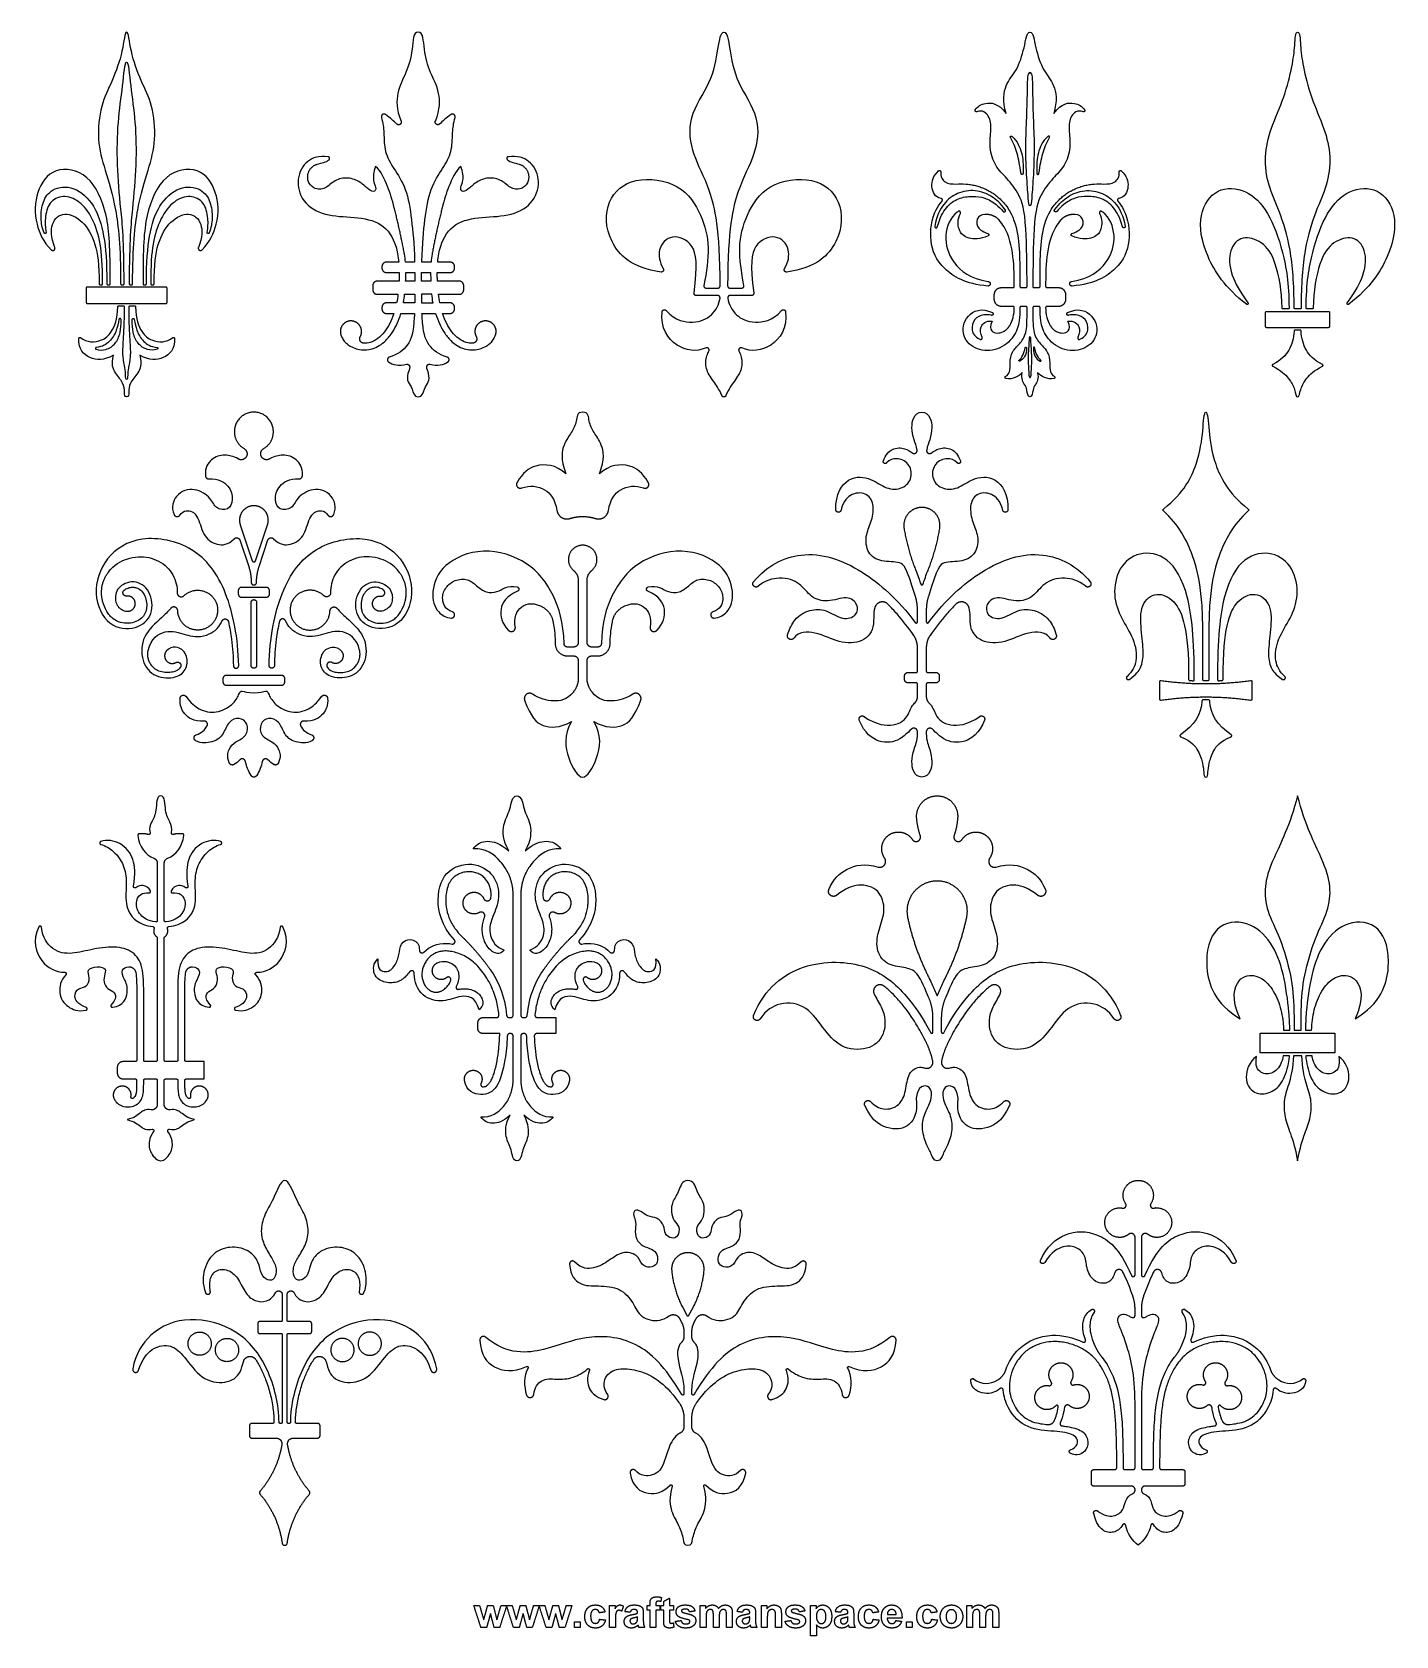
# Model space of a CAD drawing. Header units: millimetres. Extents: x -91 to 89, y -112 to 99.
import ezdxf

# ---------------------------------------------------------------- set-up
doc = ezdxf.new("R2010")
doc.units = ezdxf.units.MM
doc.header["$MEASUREMENT"] = 0
doc.layers.add('Layer 03', color=5, linetype='Continuous')

msp = doc.modelspace()

# ---------------------------------------------------------------- linework, layer by layer
at = {"layer": 'Layer 03'}
for p, q in [((-44.86, 68.18), (-44.86, 67.97)), ((-42.66, 68.76), (-44.27, 68.76)), ((-40.56, 68.76), (-41.77, 68.76)), ((-38.39, 68.76), (-39.61, 68.76)), ((-35.89, 68.76), (-37.51, 68.76)), ((-35.3, 67.97), (-35.3, 68.18)), ((-81.99, 65.77), (-81.82, 65.77)), ((-80.98, 65.77), (-80.8, 65.77)), ((-79.16, 65.77), (-78.99, 65.77)), ((-78.03, 65.77), (-77.85, 65.77)), ((-76.21, 65.77), (-76.04, 65.77)), ((-75.2, 65.77), (-75.02, 65.77)), ((-46.07, 65.67), (-46.07, 65.1)), ((-42.61, 66.25), (-45.48, 66.25)), ((-44.27, 67.38), (-42.59, 67.38)), ((-40.51, 66.25), (-41.74, 66.25)), ((-41.72, 67.38), (-40.52, 67.38)), ((-38.43, 66.25), (-39.65, 66.25)), ((-39.64, 67.38), (-38.45, 67.38)), ((-37.57, 67.38), (-35.89, 67.38)), ((-34.68, 66.25), (-37.55, 66.25)), ((-34.09, 65.1), (-34.09, 65.67)), ((-83.84, 65.33), (-83.84, 63.45)), ((-73.31, 65.46), (-83.71, 65.46)), ((-73.18, 63.45), (-73.18, 65.33)), ((-45.48, 64.52), (-42.75, 64.52)), ((-41.87, 64.52), (-40.51, 64.52)), ((-38.29, 64.52), (-39.65, 64.52)), ((-37.41, 64.52), (-34.68, 64.52)), ((-0.61, 64.35), (-3.44, 64.35)), ((-2.15, 65.34), (-0.59, 65.34)), ((0.99, 65.34), (2.55, 65.34)), ((3.84, 64.35), (1, 64.35)), ((35.83, 63.86), (35.83, 64.46)), ((36.77, 65.4), (38.3, 65.4)), ((39.37, 65.4), (39.99, 65.4)), ((41.07, 65.4), (41.69, 65.4)), ((42.76, 65.4), (44.29, 65.4)), ((45.23, 64.46), (45.23, 63.86)), ((-83.71, 63.32), (-73.31, 63.32)), ((-79.56, 63.01), (-78.97, 63.01)), ((-78.05, 63.01), (-77.46, 63.01)), ((-44.86, 62.8), (-44.86, 62.59)), ((-42.93, 63.39), (-44.27, 63.39)), ((-44.27, 62), (-43.29, 62)), ((-42.37, 62), (-40.57, 62)), ((-40.53, 63.39), (-42.04, 63.39)), ((-39.64, 63.39), (-38.12, 63.39)), ((-39.59, 62), (-37.79, 62)), ((-35.89, 63.39), (-37.23, 63.39)), ((-36.87, 62), (-35.89, 62)), ((-35.3, 62.59), (-35.3, 62.8)), ((38.3, 62.92), (36.77, 62.92)), ((39.99, 62.92), (39.37, 62.92)), ((41.69, 62.92), (41.07, 62.92)), ((44.29, 62.92), (42.76, 62.92)), ((71.59, 60.25), (71.59, 62.14)), ((71.72, 62.27), (79.86, 62.27)), ((74.54, 62.59), (73.88, 62.59)), ((76.13, 62.59), (75.48, 62.59)), ((77.72, 62.59), (77.07, 62.59)), ((80, 62.14), (80, 60.25)), ((79.86, 60.12), (71.72, 60.12)), ((76.13, 59.8), (75.47, 59.8)), ((-63.53, 34.14), (-61.95, 29.41)), ((-61.53, 29.41), (-59.95, 34.14)), ((-63.6, 32.15), (-62.42, 28.64)), ((-61.05, 28.64), (-59.88, 32.15)), ((-63.8, 25.46), (-63.8, 25.05)), ((-61.74, 25.9), (-63.37, 25.9)), ((-60.11, 25.9), (-61.74, 25.9)), ((-59.68, 25.05), (-59.68, 25.46)), ((-18.99, 26.82), (-18.99, 18.66)), ((-17.83, 18.66), (-17.83, 26.82)), ((-63.37, 24.61), (-61.74, 24.61)), ((-62.09, 15.6), (-62.09, 23.94)), ((-61.74, 24.61), (-60.11, 24.61)), ((-61.39, 23.94), (-61.39, 15.6)), ((25.71, 21.39), (25.71, 22.9)), ((26.87, 22.9), (26.87, 21.39)), ((-19.61, 18.04), (-20.41, 18.04)), ((-16.41, 18.04), (-17.21, 18.04)), ((25.71, 14.87), (25.71, 17.97)), ((26.87, 17.97), (26.87, 14.87)), ((-20.41, 16.88), (-19.61, 16.88)), ((-18.99, 16.26), (-18.99, 13.94)), ((-17.83, 13.94), (-17.83, 16.26)), ((-17.21, 16.88), (-16.41, 16.88)), ((-65.82, 13.87), (-65.82, 13.46)), ((-61.74, 14.31), (-65.39, 14.31)), ((-65.39, 13.02), (-61.74, 13.02)), ((-58.09, 14.31), (-61.74, 14.31)), ((-61.74, 13.02), (-58.09, 13.02)), ((-57.66, 13.46), (-57.66, 13.87)), ((24.01, 13.78), (24.01, 14.24)), ((24.47, 14.7), (25.54, 14.7)), ((25.54, 13.32), (24.47, 13.32)), ((25.71, 11.52), (25.71, 13.15)), ((26.87, 13.15), (26.87, 11.52)), ((27.04, 14.7), (28.11, 14.7)), ((28.11, 13.32), (27.04, 13.32)), ((28.58, 14.24), (28.58, 13.78)), ((57.65, 11.15), (57.65, 13.5)), ((69.77, 13.5), (69.77, 11.15)), ((25.71, 6.63), (25.71, 6.87)), ((26.87, 6.87), (26.87, 6.63)), ((-74.47, -10.43), (-74.47, -17.98)), ((-73.55, -17.98), (-73.55, -10.43)), ((-27.57, -30.44), (-27.57, -14.64)), ((-26.57, -14.64), (-26.57, -30.44)), ((-74.47, -20.28), (-74.47, -36.38)), ((-73.55, -36.38), (-73.55, -20.28)), ((-32.22, -32.21), (-32.22, -31.43)), ((-31.55, -30.77), (-29.77, -30.77)), ((-28.1, -30.77), (-27.9, -30.77)), ((-26.24, -30.77), (-26.04, -30.77)), ((-24.37, -30.77), (-21.93, -30.77)), ((-21.93, -30.77), (-21.93, -32.88)), ((27.75, -32.68), (27.75, -30.83)), ((28.85, -30.83), (28.85, -32.68)), ((-29.34, -32.88), (-31.55, -32.88)), ((-27.9, -32.88), (-28.02, -32.88)), ((-27.57, -38.86), (-27.57, -33.21)), ((-26.57, -33.21), (-26.57, -38.86)), ((-26.12, -32.88), (-26.24, -32.88)), ((-21.93, -32.88), (-24.46, -32.88)), ((27.12, -32.16), (27.45, -32.76)), ((29.16, -32.76), (29.49, -32.16)), ((70.88, -32.83), (80.72, -32.83)), ((70.88, -35.41), (70.88, -32.83)), ((73.96, -32.42), (74.77, -32.42)), ((75.35, -32.42), (76.25, -32.42)), ((76.83, -32.42), (77.65, -32.42)), ((80.72, -32.83), (80.72, -35.41)), ((80.72, -35.41), (70.88, -35.41)), ((74.73, -35.82), (73.89, -35.82)), ((76.34, -35.82), (75.26, -35.82)), ((77.71, -35.82), (76.87, -35.82)), ((-79.74, -37.34), (-79.74, -38.08)), ((-77.38, -36.57), (-78.97, -36.57)), ((-74.67, -36.57), (-76.07, -36.57)), ((-71.96, -36.57), (-73.36, -36.57)), ((-68.28, -36.57), (-70.65, -36.57)), ((-68.28, -38.85), (-68.28, -36.57)), ((-78.97, -38.85), (-77.38, -38.85)), ((-76.07, -38.85), (-74.67, -38.85)), ((-74.47, -39.04), (-74.47, -42.24)), ((-73.55, -42.24), (-73.55, -39.04)), ((-73.36, -38.85), (-71.96, -38.85)), ((-70.65, -38.85), (-68.28, -38.85)), ((54.38, -64.65), (54.38, -59.73)), ((55.21, -59.73), (55.21, -64.65)), ((-58.01, -67.25), (-58.01, -70.72)), ((-57.34, -70.72), (-57.34, -67.25)), ((-5.23, -68.98), (-4.68, -70)), ((-4.41, -70), (-3.86, -68.98)), ((54.38, -70.01), (54.38, -69.18)), ((55.21, -69.18), (55.21, -70.01)), ((-61.23, -71.09), (-61.23, -72.13)), ((-58.11, -70.82), (-60.96, -70.82)), ((-54.39, -70.82), (-57.24, -70.82)), ((-54.12, -72.13), (-54.12, -71.09)), ((-5.65, -70.41), (-5.38, -70.92)), ((-3.71, -70.92), (-3.44, -70.41)), ((-60.96, -72.4), (-58.11, -72.4)), ((-58.01, -72.5), (-58.01, -84.12)), ((-57.34, -84.12), (-57.34, -72.5)), ((-57.24, -72.4), (-54.39, -72.4)), ((-5.07, -72.18), (-5.07, -72.78)), ((-4.02, -72.78), (-4.02, -72.18)), ((-5.07, -79.91), (-5.07, -80.34)), ((-4.02, -80.34), (-4.02, -79.91)), ((54.38, -90.08), (54.38, -81.53)), ((55.21, -81.53), (55.21, -90.08)), ((-59.19, -84.23), (-61.99, -84.23)), ((-58.11, -84.23), (-58.32, -84.23)), ((-57.03, -84.23), (-57.24, -84.23)), ((-53.36, -84.23), (-56.16, -84.23)), ((-5.07, -83.49), (-5.07, -84.69)), ((-4.02, -84.69), (-4.02, -83.49)), ((-62.33, -84.56), (-62.33, -85.85)), ((-61.99, -86.18), (-58.79, -86.18)), ((-56.56, -86.18), (-53.36, -86.18)), ((-53.02, -85.85), (-53.02, -84.56)), ((48.66, -92.25), (48.66, -90.57)), ((48.91, -90.33), (51.73, -90.33)), ((53.05, -90.33), (54.14, -90.33)), ((55.46, -90.33), (56.55, -90.33)), ((57.87, -90.33), (60.69, -90.33)), ((60.93, -90.57), (60.93, -92.25)), ((53.86, -92.49), (48.91, -92.49)), ((60.69, -92.49), (55.73, -92.49))]:
    msp.add_line(p, q, dxfattribs=at)
for points, knots in [([(-78.51, 99.07), (-78.76, 99.07), (-78.92, 96.62), (-80.41, 92.48), (-81.97, 89.59), (-82.45, 84.77), (-81.42, 81.05), (-79.87, 76.18), (-79.3, 70.85), (-79.3, 65.91)], [275.546131, 275.546131, 275.546131, 275.546131, 277.782196, 280.018261, 282.254327, 284.490392, 286.726457, 288.962523, 291.178686, 291.178686, 291.178686, 291.178686]), ([(-77.72, 65.91), (-77.71, 70.85), (-77.15, 76.18), (-75.6, 81.05), (-74.57, 84.77), (-75.05, 89.59), (-76.61, 92.48), (-78.09, 96.62), (-78.26, 99.07), (-78.51, 99.07)], [259.913575, 259.913575, 259.913575, 259.913575, 262.129739, 264.365804, 266.601869, 268.837935, 271.074, 273.310065, 275.546131, 275.546131, 275.546131, 275.546131]), ([(-40.08, 99.07), (-40.77, 99.07), (-40.73, 96.76), (-41.63, 93.59), (-42.93, 91.46), (-42.99, 88.91), (-42.34, 87.34)], [339.598175, 339.598175, 339.598175, 339.598175, 340.202572, 340.806969, 341.411366, 341.918366, 341.918366, 341.918366, 341.918366]), ([(-37.82, 87.34), (-37.17, 88.91), (-37.24, 91.46), (-38.53, 93.59), (-39.43, 96.76), (-39.4, 99.07), (-40.08, 99.07)], [337.277984, 337.277984, 337.277984, 337.277984, 337.784984, 338.389381, 338.993778, 339.598175, 339.598175, 339.598175, 339.598175]), ([(-0.3, 65.64), (-0.3, 73.16), (-1.64, 78.85), (-3.99, 82.74), (-4.71, 87.88), (-1.35, 92.38), (-0.52, 97.13), (-0.23, 99.07), (0.2, 99.07)], [180.908407, 180.908407, 180.908407, 180.908407, 182.127712, 183.354524, 184.581337, 185.808149, 187.034961, 188.261773, 188.261773, 188.261773, 188.261773]), ([(0.2, 99.07), (0.63, 99.07), (0.92, 97.13), (1.74, 92.38), (5.1, 87.88), (4.39, 82.74), (2.04, 78.85), (0.7, 73.16), (0.69, 65.64)], [188.261773, 188.261773, 188.261773, 188.261773, 189.488585, 190.715398, 191.94221, 193.169022, 194.395835, 195.615139, 195.615139, 195.615139, 195.615139]), ([(37.39, 88.35), (36.91, 90), (37.23, 92.34), (38.79, 93.82), (39.88, 97.04), (40.09, 99.07), (40.53, 99.07)], [840.55173, 840.55173, 840.55173, 840.55173, 841.679598, 842.807465, 843.935333, 845.063201, 845.063201, 845.063201, 845.063201]), ([(40.53, 99.07), (40.97, 99.07), (41.18, 97.04), (42.27, 93.82), (43.83, 92.34), (44.15, 90), (43.67, 88.35)], [845.063201, 845.063201, 845.063201, 845.063201, 846.191068, 847.318936, 848.446803, 849.574671, 849.574671, 849.574671, 849.574671]), ([(75.34, 62.72), (75.34, 65.88), (74.96, 70.78), (73.39, 75.65), (71.87, 78.79), (71.34, 82.7), (72.19, 86.31), (74.12, 90.51), (75.15, 94.75), (75.46, 97.3), (75.5, 99.07), (75.8, 99.07)], [120.718693, 120.718693, 120.718693, 120.718693, 122.580079, 124.467885, 126.355692, 128.243498, 130.131304, 132.01911, 133.906917, 135.794723, 137.682529, 137.682529, 137.682529, 137.682529]), ([(75.8, 99.07), (76.1, 99.07), (76.15, 97.3), (76.45, 94.75), (77.48, 90.51), (79.41, 86.31), (80.26, 82.7), (79.73, 78.79), (78.21, 75.65), (76.64, 70.78), (76.27, 65.88), (76.26, 62.72)], [137.682529, 137.682529, 137.682529, 137.682529, 139.570335, 141.458142, 143.345948, 145.233754, 147.12156, 149.009367, 150.897173, 152.784979, 154.646365, 154.646365, 154.646365, 154.646365]), ([(-78.85, 65.91), (-78.85, 71.76), (-79.29, 75.82), (-79.82, 81.6), (-79.7, 87.33), (-78.99, 91.97), (-78.75, 95.12), (-78.51, 95.12)], [291.369373, 291.369373, 291.369373, 291.369373, 294.012655, 296.675988, 299.339322, 302.002656, 304.66599, 304.66599, 304.66599, 304.66599]), ([(-78.51, 95.12), (-78.27, 95.12), (-78.03, 91.97), (-77.31, 87.33), (-77.19, 81.6), (-77.73, 75.82), (-78.16, 71.76), (-78.17, 65.91)], [304.66599, 304.66599, 304.66599, 304.66599, 307.329323, 309.992656, 312.65599, 315.319324, 317.962606, 317.962606, 317.962606, 317.962606]), ([(40.53, 76.21), (40.76, 76.21), (40.76, 76.95), (41.01, 79.48), (41.18, 84.19), (40.99, 87.76), (40.89, 91.92), (40.89, 93.72), (40.53, 93.72)], [33.737634, 33.737634, 33.737634, 33.737634, 34.862222, 35.98681, 37.111398, 38.235986, 39.360573, 40.485161, 40.485161, 40.485161, 40.485161]), ([(33.33, 88.81), (33.64, 89.3), (34.67, 89.88), (36.35, 89.73), (37.39, 88.35)], [838.630015, 838.630015, 838.630015, 838.630015, 839.480447, 840.55173, 840.55173, 840.55173, 840.55173]), ([(40.15, 65.56), (40.14, 68.02), (40.08, 74.96), (39.17, 77.73), (37.49, 79.87), (35.9, 81.36), (35.1, 83.86), (35.46, 86.34), (35.32, 87.93), (34.3, 88.86), (33.52, 88.57)], [830.2919, 830.2919, 830.2919, 830.2919, 831.131229, 832.202518, 833.273808, 834.345098, 835.416387, 836.487677, 837.558967, 838.480957, 838.480957, 838.480957, 838.480957]), ([(47.54, 88.57), (46.76, 88.86), (45.75, 87.93), (45.61, 86.34), (45.97, 83.86), (45.16, 81.36), (43.57, 79.87), (41.9, 77.73), (40.98, 74.96), (40.92, 68.02), (40.91, 65.56)], [851.645444, 851.645444, 851.645444, 851.645444, 852.567434, 853.638724, 854.710013, 855.781303, 856.852593, 857.923883, 858.995173, 859.834501, 859.834501, 859.834501, 859.834501]), ([(43.67, 88.35), (44.71, 89.73), (46.39, 89.88), (47.42, 89.3), (47.73, 88.81)], [849.574671, 849.574671, 849.574671, 849.574671, 850.645954, 851.496386, 851.496386, 851.496386, 851.496386]), ([(-44.93, 87.82), (-44.72, 87.09), (-44.55, 85.52), (-44.59, 83.29), (-43.38, 81.16), (-41.61, 78.59), (-40.93, 74.47), (-40.64, 71.2), (-40.56, 68.8), (-40.56, 68.76)], [342.566086, 342.566086, 342.566086, 342.566086, 343.055521, 343.734466, 344.413411, 345.092356, 345.771301, 346.450246, 346.461352, 346.461352, 346.461352, 346.461352]), ([(-39.61, 68.76), (-39.6, 68.8), (-39.53, 71.2), (-39.23, 74.47), (-38.56, 78.59), (-36.79, 81.16), (-35.58, 83.29), (-35.61, 85.52), (-35.44, 87.09), (-35.23, 87.82)], [332.734998, 332.734998, 332.734998, 332.734998, 332.746104, 333.425049, 334.103994, 334.782939, 335.461884, 336.140829, 336.630264, 336.630264, 336.630264, 336.630264]), ([(39.35, 80.43), (39.17, 81.58), (38.91, 83.09), (38.36, 84.51), (37.96, 85.17)], [19.522538, 19.522538, 19.522538, 19.522538, 20.466248, 21.433121, 21.433121, 21.433121, 21.433121]), ([(38.15, 85.34), (38.9, 84.67), (39.56, 83.09), (39.67, 81.64), (39.63, 80.44)], [21.570495, 21.570495, 21.570495, 21.570495, 22.604293, 23.662579, 23.662579, 23.662579, 23.662579]), ([(42.91, 85.34), (42.16, 84.67), (41.5, 83.09), (41.39, 81.64), (41.44, 80.44)], [17.280995, 17.280995, 17.280995, 17.280995, 18.314793, 19.373079, 19.373079, 19.373079, 19.373079]), ([(41.71, 80.43), (41.89, 81.58), (42.15, 83.09), (42.7, 84.51), (43.1, 85.17)], [19.522538, 19.522538, 19.522538, 19.522538, 20.466248, 21.433121, 21.433121, 21.433121, 21.433121]), ([(-51.96, 82.64), (-53.15, 82.79), (-54.92, 82.26), (-56.23, 79.77), (-55.54, 76.67), (-52.48, 74.76), (-48.47, 74.77), (-44.71, 74.05), (-43.06, 71.51), (-42.72, 69.5), (-42.66, 68.76)], [352.562985, 352.562985, 352.562985, 352.562985, 353.089257, 353.6668, 354.244344, 354.821888, 355.399432, 355.976976, 356.554519, 356.861678, 356.861678, 356.861678, 356.861678]), ([(-37.51, 68.76), (-37.44, 69.5), (-37.1, 71.51), (-35.45, 74.05), (-31.69, 74.77), (-27.68, 74.76), (-24.62, 76.67), (-23.93, 79.77), (-25.24, 82.26), (-27.02, 82.79), (-28.2, 82.64)], [322.334672, 322.334672, 322.334672, 322.334672, 322.64183, 323.219374, 323.796918, 324.374462, 324.952006, 325.529549, 326.107093, 326.633365, 326.633365, 326.633365, 326.633365]), ([(-80.67, 65.91), (-80.67, 70.61), (-80.85, 75.12), (-83.36, 80.68), (-88.21, 81.46), (-90.56, 78.11), (-90.73, 74.11), (-89.49, 71.41), (-88.45, 70.38)], [251.978143, 251.978143, 251.978143, 251.978143, 254.569372, 257.185055, 259.800739, 262.416422, 265.032106, 267.069206, 267.069206, 267.069206, 267.069206]), ([(-68.56, 70.38), (-67.53, 71.41), (-66.29, 74.11), (-66.46, 78.11), (-68.81, 81.46), (-73.66, 80.68), (-76.17, 75.12), (-76.35, 70.61), (-76.35, 65.91)], [267.073143, 267.073143, 267.073143, 267.073143, 269.110243, 271.725927, 274.34161, 276.957294, 279.572977, 282.164206, 282.164206, 282.164206, 282.164206]), ([(-45.7, 81.36), (-45.98, 80.58), (-46.07, 79.41), (-45.6, 78.6), (-45.74, 77.95), (-46.59, 78.2), (-47.63, 79.34), (-49.32, 80), (-51.16, 79.61), (-52.27, 78.32), (-53.72, 78.3), (-54.48, 79.02), (-54.61, 79.62)], [349.108922, 349.108922, 349.108922, 349.108922, 349.385529, 349.662135, 349.938741, 350.215347, 350.491953, 350.768559, 351.045165, 351.321771, 351.598378, 351.787413, 351.787413, 351.787413, 351.787413]), ([(-43.08, 75.28), (-43.13, 75.51), (-43.48, 76.85), (-43.99, 78.58), (-44.99, 80.77), (-45.7, 81.36)], [347.805672, 347.805672, 347.805672, 347.805672, 347.917995, 348.513459, 349.108922, 349.108922, 349.108922, 349.108922]), ([(-34.46, 81.36), (-35.17, 80.77), (-36.17, 78.58), (-36.69, 76.85), (-37.03, 75.51), (-37.08, 75.28)], [330.087428, 330.087428, 330.087428, 330.087428, 330.682891, 331.278354, 331.390677, 331.390677, 331.390677, 331.390677]), ([(-25.56, 79.62), (-25.68, 79.02), (-26.45, 78.3), (-27.89, 78.32), (-29, 79.61), (-30.85, 80), (-32.53, 79.34), (-33.57, 78.2), (-34.42, 77.95), (-34.57, 78.6), (-34.09, 79.41), (-34.18, 80.58), (-34.46, 81.36)], [327.408937, 327.408937, 327.408937, 327.408937, 327.597972, 327.874579, 328.151185, 328.427791, 328.704397, 328.981003, 329.257609, 329.534215, 329.810821, 330.087428, 330.087428, 330.087428, 330.087428]), ([(28.83, 77.14), (28, 77.26), (27.35, 78.8), (27.77, 80.1), (28.5, 80.79)], [964.3945, 964.3945, 964.3945, 964.3945, 965.365494, 966.342394, 966.342394, 966.342394, 966.342394]), ([(28.77, 80.66), (28.71, 79.99), (29.38, 79.08), (30.59, 79.03), (31.61, 79.07), (32.07, 79.04)], [966.48754, 966.48754, 966.48754, 966.48754, 967.106174, 967.850683, 968.380621, 968.380621, 968.380621, 968.380621]), ([(48.99, 79.04), (49.45, 79.07), (50.47, 79.03), (51.68, 79.08), (52.35, 79.99), (52.29, 80.66)], [866.923653, 866.923653, 866.923653, 866.923653, 867.453591, 868.1981, 868.816734, 868.816734, 868.816734, 868.816734]), ([(52.56, 80.79), (53.29, 80.1), (53.72, 78.8), (53.06, 77.26), (52.23, 77.14)], [868.96188, 868.96188, 868.96188, 868.96188, 869.93878, 870.909774, 870.909774, 870.909774, 870.909774]), ([(-89.38, 72.61), (-89.66, 73.27), (-89.88, 74.83), (-89.61, 76.7), (-88.52, 78.49), (-85.43, 78.95), (-82.63, 76.32), (-81.41, 72.51), (-81.12, 68.78), (-81.12, 65.91)], [240.966147, 240.966147, 240.966147, 240.966147, 242.101685, 243.720086, 245.338486, 246.956887, 248.575288, 250.193689, 251.787498, 251.787498, 251.787498, 251.787498]), ([(-75.9, 65.91), (-75.9, 68.78), (-75.61, 72.51), (-74.38, 76.32), (-71.59, 78.95), (-68.49, 78.49), (-67.41, 76.7), (-67.14, 74.83), (-67.36, 73.27), (-67.64, 72.61)], [282.354851, 282.354851, 282.354851, 282.354851, 283.948661, 285.567061, 287.185462, 288.803863, 290.422264, 292.040664, 293.176202, 293.176202, 293.176202, 293.176202]), ([(-8.08, 67.45), (-11.94, 67.95), (-15.47, 71.56), (-15.46, 77.06), (-11.84, 80.18), (-5.31, 79.25), (-2.63, 74.87), (-1.6, 70.94), (-2.09, 67.49), (-2.44, 65.69)], [171.788462, 171.788462, 171.788462, 171.788462, 172.971182, 174.220579, 175.469977, 176.719374, 177.968771, 179.218168, 180.391259, 180.391259, 180.391259, 180.391259]), ([(2.84, 65.69), (2.49, 67.49), (2, 70.94), (3.03, 74.87), (5.7, 79.25), (12.24, 80.18), (15.86, 77.06), (15.87, 71.56), (12.34, 67.95), (8.47, 67.45)], [196.132287, 196.132287, 196.132287, 196.132287, 197.305379, 198.554776, 199.804173, 201.05357, 202.302967, 203.552365, 204.735084, 204.735084, 204.735084, 204.735084]), ([(37.28, 75.66), (36.66, 76.51), (35.49, 77.55), (33.36, 78.37), (30.87, 77.95), (29.21, 76.63), (28.23, 74.93), (27.99, 73.46)], [34.078826, 34.078826, 34.078826, 34.078826, 35.004906, 36.049437, 37.093967, 38.138498, 39.078384, 39.078384, 39.078384, 39.078384]), ([(43.78, 75.66), (44.4, 76.51), (45.57, 77.55), (47.7, 78.37), (50.19, 77.95), (51.85, 76.63), (52.83, 74.93), (53.07, 73.46)], [34.078826, 34.078826, 34.078826, 34.078826, 35.004906, 36.049436, 37.093967, 38.138497, 39.078384, 39.078384, 39.078384, 39.078384]), ([(69.07, 63.2), (66.24, 65.38), (63.31, 69.89), (62.6, 75.22), (65.05, 78.7), (69.12, 78.49), (71.99, 75.53), (73.94, 70.29), (74.66, 65.94), (74.67, 62.72)], [124.030683, 124.030683, 124.030683, 124.030683, 126.526358, 129.231853, 131.937348, 134.642842, 137.348337, 140.053832, 142.722117, 142.722117, 142.722117, 142.722117]), ([(76.93, 62.72), (76.94, 65.94), (77.66, 70.29), (79.61, 75.53), (82.48, 78.49), (86.55, 78.7), (89, 75.22), (88.29, 69.89), (85.37, 65.38), (82.54, 63.2)], [120.092262, 120.092262, 120.092262, 120.092262, 122.760547, 125.466042, 128.171537, 130.877031, 133.582526, 136.288021, 138.783695, 138.783695, 138.783695, 138.783695]), ([(-81.68, 65.91), (-81.68, 68.47), (-81.89, 71.3), (-82.9, 74.6), (-84.75, 76.94), (-86.92, 77.69), (-88.79, 76.71), (-89.27, 74.76), (-89.25, 73.38), (-89.12, 72.68)], [275.99607, 275.99607, 275.99607, 275.99607, 277.363133, 278.753826, 280.14452, 281.535213, 282.925907, 284.3166, 285.303233, 285.303233, 285.303233, 285.303233]), ([(-67.9, 72.68), (-67.77, 73.38), (-67.75, 74.76), (-68.23, 76.71), (-70.1, 77.69), (-72.27, 76.94), (-74.12, 74.6), (-75.13, 71.3), (-75.33, 68.47), (-75.34, 65.91)], [248.839116, 248.839116, 248.839116, 248.839116, 249.825749, 251.216442, 252.607136, 253.997829, 255.388523, 256.779216, 258.146279, 258.146279, 258.146279, 258.146279]), ([(34.97, 65.6), (32.04, 65.87), (28.66, 67.88), (27.12, 71.41), (27.65, 74.97), (28.65, 76.47), (28.95, 76.81)], [959.686839, 959.686839, 959.686839, 959.686839, 961.001062, 962.3801, 963.759137, 964.237037, 964.237037, 964.237037, 964.237037]), ([(28.32, 73.39), (28.68, 74.68), (29.54, 76.17), (31.04, 77.23), (33.01, 77.51), (34.6, 77.28), (35.89, 76.57), (36.71, 75.77), (37, 75.43)], [39.269428, 39.269428, 39.269428, 39.269428, 39.980666, 40.774219, 41.567772, 42.361324, 43.154877, 43.666694, 43.666694, 43.666694, 43.666694]), ([(36.71, 76.97), (37.16, 76.54), (38.3, 75.02), (39.12, 72.03), (39.2, 68.08), (39.21, 66.36), (39.21, 65.56)], [970.309909, 970.309909, 970.309909, 970.309909, 970.987758, 972.366796, 973.745833, 975.049585, 975.049585, 975.049585, 975.049585]), ([(41.86, 65.56), (41.86, 66.36), (41.86, 68.08), (41.95, 72.03), (42.76, 75.02), (43.91, 76.54), (44.36, 76.97)], [860.254689, 860.254689, 860.254689, 860.254689, 861.558441, 862.937478, 864.316516, 864.994365, 864.994365, 864.994365, 864.994365]), ([(52.74, 73.39), (52.38, 74.68), (51.52, 76.17), (50.02, 77.23), (48.06, 77.51), (46.46, 77.28), (45.17, 76.57), (44.35, 75.77), (44.06, 75.43)], [39.269428, 39.269428, 39.269428, 39.269428, 39.980666, 40.774219, 41.567772, 42.361324, 43.154877, 43.666694, 43.666694, 43.666694, 43.666694]), ([(52.11, 76.81), (52.41, 76.47), (53.41, 74.97), (53.94, 71.41), (52.4, 67.88), (49.03, 65.87), (46.1, 65.6)], [871.067236, 871.067236, 871.067236, 871.067236, 871.545137, 872.924174, 874.303212, 875.617435, 875.617435, 875.617435, 875.617435]), ([(-87.97, 70.7), (-88.51, 72.08), (-88.49, 74.18), (-86.79, 75.49), (-84.21, 74.32), (-82.49, 71.33), (-82.13, 68.47), (-82.13, 65.91)], [267.430125, 267.430125, 267.430125, 267.430125, 268.825539, 270.577935, 272.330331, 274.082728, 275.805413, 275.805413, 275.805413, 275.805413]), ([(-74.89, 65.91), (-74.88, 68.47), (-74.53, 71.33), (-72.81, 74.32), (-70.23, 75.49), (-68.53, 74.18), (-68.51, 72.08), (-69.05, 70.7)], [258.336936, 258.336936, 258.336936, 258.336936, 260.059621, 261.812018, 263.564414, 265.31681, 266.712224, 266.712224, 266.712224, 266.712224]), ([(31.08, 75.44), (31.03, 75.4), (30.06, 74.74), (29.03, 72.28), (30.04, 68.68), (32.63, 66.56), (35.04, 66.21)], [955.975109, 955.975109, 955.975109, 955.975109, 956.036788, 957.158863, 958.280938, 959.336698, 959.336698, 959.336698, 959.336698]), ([(35.01, 72.22), (33.94, 71.75), (32.22, 71.8), (31.05, 72.74), (30.98, 74.41), (31.36, 75.18)], [953.040194, 953.040194, 953.040194, 953.040194, 953.954095, 954.968372, 955.784009, 955.784009, 955.784009, 955.784009]), ([(35.05, 75.02), (34.35, 75.1), (33.49, 74.68), (33.41, 73.48), (34.13, 72.83), (35, 72.51)], [950.924156, 950.924156, 950.924156, 950.924156, 951.481427, 952.233101, 952.897432, 952.897432, 952.897432, 952.897432]), ([(38.46, 65.56), (38.46, 65.59), (38.46, 66.7), (38.46, 69.42), (37.7, 72.67), (36.72, 74.02), (36.49, 74.28)], [947.720013, 947.720013, 947.720013, 947.720013, 947.753514, 948.875589, 949.997664, 950.307793, 950.307793, 950.307793, 950.307793]), ([(44.57, 74.28), (44.34, 74.02), (43.36, 72.67), (42.6, 69.42), (42.6, 66.7), (42.6, 65.59), (42.6, 65.56)], [884.99648, 884.99648, 884.99648, 884.99648, 885.30661, 886.428685, 887.55076, 887.584261, 887.584261, 887.584261, 887.584261]), ([(46.06, 72.51), (46.93, 72.83), (47.65, 73.48), (47.57, 74.68), (46.71, 75.1), (46.01, 75.02)], [882.406842, 882.406842, 882.406842, 882.406842, 883.071173, 883.822847, 884.380118, 884.380118, 884.380118, 884.380118]), ([(46.02, 66.21), (48.43, 66.56), (51.02, 68.68), (52.03, 72.28), (51, 74.74), (50.03, 75.4), (49.98, 75.44)], [875.967576, 875.967576, 875.967576, 875.967576, 877.023336, 878.145411, 879.267486, 879.329165, 879.329165, 879.329165, 879.329165]), ([(49.7, 75.18), (50.08, 74.41), (50.01, 72.74), (48.84, 71.8), (47.13, 71.75), (46.05, 72.22)], [879.520265, 879.520265, 879.520265, 879.520265, 880.335902, 881.350179, 882.26408, 882.26408, 882.26408, 882.26408]), ([(-3.73, 64.69), (-3.25, 68.47), (-3.61, 71.37), (-6.78, 72.58), (-8.6, 70.71), (-8.32, 68.75), (-7.79, 67.9)], [168.226593, 168.226593, 168.226593, 168.226593, 169.102978, 170.004638, 170.906298, 171.652931, 171.652931, 171.652931, 171.652931]), ([(8.19, 67.9), (8.72, 68.75), (8.99, 70.71), (7.17, 72.58), (4, 71.37), (3.65, 68.47), (4.13, 64.69)], [204.870615, 204.870615, 204.870615, 204.870615, 205.617248, 206.518908, 207.420568, 208.296954, 208.296954, 208.296954, 208.296954]), ([(73.75, 62.72), (73.73, 64.9), (72.96, 69.25), (71.17, 71.51), (68.45, 72.39), (66.7, 70.48), (66.82, 67.33), (68.17, 64.87), (69.26, 63.39)], [113.306317, 113.306317, 113.306317, 113.306317, 115.076153, 116.882274, 118.688395, 120.494516, 122.300638, 123.859225, 123.859225, 123.859225, 123.859225]), ([(82.35, 63.39), (83.43, 64.87), (84.78, 67.33), (84.9, 70.48), (83.15, 72.39), (80.44, 71.51), (78.65, 69.25), (77.87, 64.9), (77.85, 62.72)], [138.955153, 138.955153, 138.955153, 138.955153, 140.51374, 142.319862, 144.125983, 145.932104, 147.738226, 149.508061, 149.508061, 149.508061, 149.508061]), ([(-41.77, 68.76), (-41.8, 69.11), (-41.85, 69.55), (-41.93, 69.99), (-41.95, 70.08)], [346.6690823, 346.6690823, 346.6690823, 346.6690823, 346.8474633, 346.8965272, 346.8965272, 346.8965272, 346.8965272]), ([(-38.21, 70.08), (-38.23, 69.99), (-38.31, 69.55), (-38.36, 69.11), (-38.39, 68.76)], [332.2998227, 332.2998227, 332.2998227, 332.2998227, 332.3488867, 332.5272679, 332.5272679, 332.5272679, 332.5272679]), ([(-42.59, 67.38), (-42.59, 67.18), (-42.6, 66.81), (-42.61, 66.43), (-42.61, 66.25)], [357.775926, 357.775926, 357.775926, 357.775926, 357.8566196, 357.9276627, 357.9276627, 357.9276627, 357.9276627]), ([(-41.74, 66.25), (-41.73, 66.38), (-41.72, 66.76), (-41.71, 67.13), (-41.72, 67.38)], [3.6589871, 3.6589871, 3.6589871, 3.6589871, 3.7244281, 3.8523168, 3.8523168, 3.8523168, 3.8523168]), ([(-38.45, 67.38), (-38.45, 67.13), (-38.44, 66.76), (-38.43, 66.38), (-38.43, 66.25)], [0.2099949, 0.2099949, 0.2099949, 0.2099949, 0.3378835, 0.4033245, 0.4033245, 0.4033245, 0.4033245]), ([(-37.55, 66.25), (-37.56, 66.43), (-37.57, 66.81), (-37.57, 67.18), (-37.57, 67.38)], [321.2686872, 321.2686872, 321.2686872, 321.2686872, 321.3397303, 321.420424, 321.420424, 321.420424, 321.420424]), ([(-42.04, 63.39), (-42.04, 63.41), (-41.97, 63.79), (-41.91, 64.16), (-41.87, 64.52)], [3.2262666, 3.2262666, 3.2262666, 3.2262666, 3.2388087, 3.4217727, 3.4217727, 3.4217727, 3.4217727]), ([(-38.12, 63.39), (-38.13, 63.41), (-38.2, 63.79), (-38.25, 64.16), (-38.29, 64.52)], [4.085349, 4.085349, 4.085349, 4.085349, 4.0978911, 4.2808551, 4.2808551, 4.2808551, 4.2808551]), ([(-7.41, 62.39), (-6.17, 60.99), (-3.54, 60.64), (-1.42, 61.49), (-0.41, 63.16), (-0.31, 64.02)], [165.382988, 165.382988, 165.382988, 165.382988, 166.05095, 166.791603, 167.449501, 167.449501, 167.449501, 167.449501]), ([(0.71, 64.02), (0.81, 63.16), (1.82, 61.49), (3.94, 60.64), (6.57, 60.99), (7.81, 62.39)], [209.074045, 209.074045, 209.074045, 209.074045, 209.731943, 210.472597, 211.140559, 211.140559, 211.140559, 211.140559]), ([(-84.61, 58.81), (-84.16, 58.47), (-83.18, 58.14), (-81.78, 58.39), (-80.5, 59.29), (-79.71, 61.24), (-79.69, 62.87)], [160.588014, 160.588014, 160.588014, 160.588014, 161.440288, 162.419453, 163.398617, 164.352301, 164.352301, 164.352301, 164.352301]), ([(-78.83, 62.87), (-78.84, 60.68), (-78.99, 58.27), (-79.1, 56.21), (-78.73, 54.74), (-78.68, 53.86), (-78.68, 53.32), (-78.51, 53.32)], [164.789292, 164.789292, 164.789292, 164.789292, 165.677179, 166.582979, 167.48878, 168.394581, 169.300381, 169.300381, 169.300381, 169.300381]), ([(-78.51, 53.32), (-78.34, 53.32), (-78.33, 53.86), (-78.28, 54.74), (-77.91, 56.21), (-78.03, 58.27), (-78.18, 60.68), (-78.18, 62.87)], [169.300381, 169.300381, 169.300381, 169.300381, 170.206182, 171.111982, 172.017783, 172.923584, 173.811471, 173.811471, 173.811471, 173.811471]), ([(-77.33, 62.87), (-77.31, 61.24), (-76.51, 59.29), (-75.23, 58.39), (-73.83, 58.14), (-72.86, 58.47), (-72.41, 58.81)], [144.572808, 144.572808, 144.572808, 144.572808, 145.526492, 146.505656, 147.48482, 148.337095, 148.337095, 148.337095, 148.337095]), ([(-50.26, 59.14), (-50.25, 59.1), (-50.16, 58.86), (-49.94, 58.46), (-49.54, 58.02), (-49.15, 57.74), (-48.67, 57.48), (-48.01, 57.25), (-47.08, 57.15), (-46.11, 57.3), (-45.17, 57.73), (-44.25, 58.47), (-43.47, 59.47), (-42.82, 60.69), (-42.51, 61.54), (-42.37, 62), (-42.37, 62)], [362.433396, 362.433396, 362.433396, 362.433396, 362.453555, 362.563913, 362.666359, 362.759556, 362.802583, 362.948974, 363.114071, 363.278033, 363.452058, 363.634303, 363.88098, 364.100066, 364.340647, 364.344417, 364.344417, 364.344417, 364.344417]), ([(-43.29, 62), (-43.61, 61.03), (-44.55, 59.22), (-45.98, 58.19), (-46.95, 58.07), (-47.22, 58.07)], [359.989564, 359.989564, 359.989564, 359.989564, 360.467572, 361.045116, 361.272587, 361.272587, 361.272587, 361.272587]), ([(-40.57, 62), (-40.58, 61.83), (-40.7, 59.59), (-41.17, 57.83), (-42.78, 56.57), (-43.9, 56.23)], [364.651976, 364.651976, 364.651976, 364.651976, 364.707412, 365.386357, 365.979291, 365.979291, 365.979291, 365.979291]), ([(-36.27, 56.23), (-37.39, 56.57), (-38.99, 57.83), (-39.47, 59.59), (-39.58, 61.83), (-39.59, 62)], [313.217059, 313.217059, 313.217059, 313.217059, 313.809993, 314.488938, 314.544374, 314.544374, 314.544374, 314.544374]), ([(-37.79, 62), (-37.79, 62), (-37.65, 61.54), (-37.34, 60.69), (-36.69, 59.47), (-35.91, 58.47), (-34.99, 57.73), (-34.06, 57.3), (-33.08, 57.15), (-32.15, 57.25), (-31.49, 57.48), (-31.01, 57.74), (-30.63, 58.02), (-30.22, 58.46), (-30.01, 58.86), (-29.92, 59.1), (-29.9, 59.14)], [314.851933, 314.851933, 314.851933, 314.851933, 314.855703, 315.096284, 315.31537, 315.562047, 315.744292, 315.918316, 316.082279, 316.247376, 316.393766, 316.436794, 316.529991, 316.632437, 316.742795, 316.762954, 316.762954, 316.762954, 316.762954]), ([(-32.94, 58.07), (-33.21, 58.07), (-34.19, 58.19), (-35.62, 59.22), (-36.56, 61.03), (-36.87, 62)], [317.923763, 317.923763, 317.923763, 317.923763, 318.151234, 318.728778, 319.206786, 319.206786, 319.206786, 319.206786]), ([(-2.16, 57.45), (-3.44, 56.9), (-6.29, 57.27), (-8.18, 60.08), (-7.93, 62.23)], [163.180498, 163.180498, 163.180498, 163.180498, 164.182906, 165.244932, 165.244932, 165.244932, 165.244932]), ([(8.32, 62.23), (8.58, 60.08), (6.69, 57.27), (3.83, 56.9), (2.55, 57.45)], [157.968094, 157.968094, 157.968094, 157.968094, 159.030119, 160.032527, 160.032527, 160.032527, 160.032527]), ([(39.21, 62.76), (39.2, 62.14), (39.18, 60.97), (38.59, 58.9), (36.38, 57.02), (33.44, 57.05), (31.45, 58.85), (31.86, 61.83), (34.15, 62.81), (35.58, 62.1)], [926.5098, 926.5098, 926.5098, 926.5098, 927.718634, 929.097671, 930.476708, 931.855746, 933.234783, 934.613821, 935.890124, 935.890124, 935.890124, 935.890124]), ([(35.45, 61.75), (35.08, 61.83), (34.25, 61.87), (33.13, 61.34), (32.69, 59.77), (33.33, 58.85), (33.94, 58.6), (33.98, 58.58)], [936.096841, 936.096841, 936.096841, 936.096841, 936.820682, 937.942757, 939.064833, 940.186908, 940.271774, 940.271774, 940.271774, 940.271774]), ([(37.34, 53.72), (37.6, 53.85), (37.98, 54.42), (37.84, 55.44), (38.12, 57), (39.15, 57.95), (40.11, 59.2), (40.15, 60.87), (40.15, 62.76)], [920.182856, 920.182856, 920.182856, 920.182856, 920.871925, 921.943215, 923.014504, 924.085794, 925.157084, 926.089255, 926.089255, 926.089255, 926.089255]), ([(37.87, 60.42), (38.06, 60.78), (38.41, 61.64), (38.46, 62.29), (38.46, 62.76)], [943.50622, 943.50622, 943.50622, 943.50622, 944.166458, 945.069902, 945.069902, 945.069902, 945.069902]), ([(40.91, 62.76), (40.91, 60.87), (40.95, 59.2), (41.91, 57.95), (42.94, 57), (43.23, 55.44), (43.08, 54.42), (43.46, 53.85), (43.73, 53.72)], [909.215019, 909.215019, 909.215019, 909.215019, 910.14719, 911.21848, 912.28977, 913.361059, 914.432349, 915.121418, 915.121418, 915.121418, 915.121418]), ([(45.48, 62.1), (46.92, 62.81), (49.2, 61.83), (49.61, 58.85), (47.62, 57.05), (44.69, 57.02), (42.47, 58.9), (41.88, 60.97), (41.86, 62.14), (41.86, 62.76)], [899.414149, 899.414149, 899.414149, 899.414149, 900.690453, 902.06949, 903.448528, 904.827565, 906.206603, 907.58564, 908.794474, 908.794474, 908.794474, 908.794474]), ([(42.6, 62.76), (42.61, 62.29), (42.65, 61.64), (43, 60.78), (43.2, 60.42)], [890.234372, 890.234372, 890.234372, 890.234372, 891.137816, 891.798054, 891.798054, 891.798054, 891.798054]), ([(47.08, 58.58), (47.12, 58.6), (47.74, 58.85), (48.37, 59.77), (47.93, 61.34), (46.81, 61.87), (45.98, 61.83), (45.61, 61.75)], [895.0325, 895.0325, 895.0325, 895.0325, 895.117366, 896.239441, 897.361516, 898.483592, 899.207433, 899.207433, 899.207433, 899.207433]), ([(-82.53, 57.27), (-82.1, 57.12), (-81.02, 57.19), (-79.94, 57.98), (-79.36, 59.19), (-79.21, 60.51), (-79.25, 61.21)], [-255.011466, -255.011466, -255.011466, -255.011466, -254.363456, -253.456725, -252.549994, -251.914285, -251.914285, -251.914285, -251.914285]), ([(-79.52, 61.22), (-79.61, 60.69), (-79.91, 59.5), (-80.55, 58.37), (-81.68, 57.59), (-82.5, 57.53)], [-251.739516, -251.739516, -251.739516, -251.739516, -251.084168, -250.09196, -249.267574, -249.267574, -249.267574, -249.267574]), ([(-74.49, 57.27), (-74.92, 57.12), (-76, 57.19), (-77.07, 57.98), (-77.66, 59.19), (-77.8, 60.51), (-77.77, 61.21)], [-255.011466, -255.011466, -255.011466, -255.011466, -254.363456, -253.456725, -252.549994, -251.914285, -251.914285, -251.914285, -251.914285]), ([(-77.5, 61.22), (-77.41, 60.69), (-77.11, 59.5), (-76.47, 58.37), (-75.34, 57.59), (-74.52, 57.53)], [-251.739516, -251.739516, -251.739516, -251.739516, -251.084167, -250.09196, -249.267574, -249.267574, -249.267574, -249.267574]), ([(34.23, 58.85), (33.97, 59.39), (33.94, 60.37), (34.7, 61.08), (35.55, 60.98)], [940.443642, 940.443642, 940.443642, 940.443642, 941.046333, 941.787381, 941.787381, 941.787381, 941.787381]), ([(35.55, 60.98), (35.21, 60.34), (35.42, 59.52), (36.09, 59.37), (36.71, 59.45), (37.06, 59.63)], [941.787381, 941.787381, 941.787381, 941.787381, 942.268403, 942.749426, 943.080248, 943.080248, 943.080248, 943.080248]), ([(44, 59.63), (44.35, 59.45), (44.98, 59.37), (45.64, 59.52), (45.85, 60.34), (45.51, 60.98)], [892.224026, 892.224026, 892.224026, 892.224026, 892.554848, 893.035871, 893.516893, 893.516893, 893.516893, 893.516893]), ([(45.51, 60.98), (46.36, 61.08), (47.12, 60.37), (47.1, 59.39), (46.84, 58.85)], [893.516893, 893.516893, 893.516893, 893.516893, 894.257941, 894.860632, 894.860632, 894.860632, 894.860632]), ([(75.34, 59.67), (75.32, 58.75), (74.78, 57.03), (73.7, 55.89), (72.52, 55.27)], [52.110627, 52.110627, 52.110627, 52.110627, 53.384509, 54.634819, 54.634819, 54.634819, 54.634819]), ([(79.08, 55.27), (77.9, 55.89), (76.82, 57.03), (76.29, 58.75), (76.26, 59.67)], [60.036704, 60.036704, 60.036704, 60.036704, 61.287015, 62.560896, 62.560896, 62.560896, 62.560896]), ([(-80.25, 56.48), (-81.52, 55.78), (-83.39, 55.8), (-84.86, 57.25), (-84.82, 58.71)], [157.330234, 157.330234, 157.330234, 157.330234, 158.938537, 160.456172, 160.456172, 160.456172, 160.456172]), ([(-72.2, 58.71), (-72.15, 57.25), (-73.63, 55.8), (-75.5, 55.78), (-76.77, 56.48)], [148.468937, 148.468937, 148.468937, 148.468937, 149.986572, 151.594874, 151.594874, 151.594874, 151.594874]), ([(40.07, 57.48), (40.12, 56.99), (39.91, 56.27), (39.49, 55.87), (39.18, 55.72)], [6.8701847, 6.8701847, 6.8701847, 6.8701847, 7.321315, 7.7061857, 7.7061857, 7.7061857, 7.7061857]), ([(40.99, 57.48), (40.95, 56.99), (41.15, 56.27), (41.57, 55.87), (41.89, 55.72)], [6.8701847, 6.8701847, 6.8701847, 6.8701847, 7.321315, 7.7061857, 7.7061857, 7.7061857, 7.7061857]), ([(-41.21, 54.95), (-41.21, 54.65), (-41.57, 53.92), (-41.5, 52.89), (-40.83, 52.23), (-40.64, 50.99), (-40.08, 50.99)], [366.6614078, 366.6614078, 366.6614078, 366.6614078, 366.819047, 367.0524761, 367.2859052, 367.5193343, 367.5193343, 367.5193343, 367.5193343]), ([(-40.08, 50.99), (-39.52, 50.99), (-39.33, 52.23), (-38.67, 52.89), (-38.59, 53.92), (-38.95, 54.65), (-38.96, 54.95)], [367.5193343, 367.5193343, 367.5193343, 367.5193343, 367.7527635, 367.9861926, 368.2196217, 368.3772609, 368.3772609, 368.3772609, 368.3772609]), ([(-0.08, 51.18), (-0.43, 52.06), (-1.36, 53.28), (-2.27, 54.68), (-2.2, 56.15), (-1.86, 56.85), (-1.77, 57.05)], [161.677983, 161.677983, 161.677983, 161.677983, 162.010948, 162.434452, 162.857956, 163.035864, 163.035864, 163.035864, 163.035864]), ([(2.17, 57.05), (2.26, 56.85), (2.59, 56.15), (2.66, 54.68), (1.75, 53.28), (0.83, 52.06), (0.47, 51.18)], [160.177161, 160.177161, 160.177161, 160.177161, 160.355069, 160.778573, 161.202078, 161.535042, 161.535042, 161.535042, 161.535042]), ([(72.53, 55.03), (73.66, 54.49), (74.73, 53.41), (75.5, 51.98), (75.58, 50.99), (75.8, 50.99)], [54.767495, 54.767495, 54.767495, 54.767495, 55.584808, 56.460285, 57.335762, 57.335762, 57.335762, 57.335762]), ([(75.8, 50.99), (76.02, 50.99), (76.1, 51.98), (76.87, 53.41), (77.94, 54.49), (79.07, 55.03)], [57.335762, 57.335762, 57.335762, 57.335762, 58.211239, 59.086716, 59.904029, 59.904029, 59.904029, 59.904029]), ([(25.66, 43.97), (25.57, 44.54), (25.14, 45.53), (24.91, 46.98), (25.09, 48.31), (25.77, 48.99), (26.29, 48.99)], [303.817266, 303.817266, 303.817266, 303.817266, 304.03135, 304.32535, 304.61935, 304.91335, 304.91335, 304.91335, 304.91335]), ([(26.29, 48.99), (26.81, 48.99), (27.49, 48.31), (27.67, 46.98), (27.44, 45.53), (27.01, 44.54), (26.92, 43.97)], [304.91335, 304.91335, 304.91335, 304.91335, 305.207349, 305.501349, 305.795349, 306.009433, 306.009433, 306.009433, 306.009433]), ([(58.13, 36.22), (60.89, 38.43), (62.81, 42.47), (63.36, 46.67), (63.47, 48.99), (63.71, 48.99)], [177.575389, 177.575389, 177.575389, 177.575389, 179.543274, 181.544219, 183.545165, 183.545165, 183.545165, 183.545165]), ([(63.71, 48.99), (63.95, 48.99), (64.06, 46.67), (64.62, 42.47), (66.54, 38.43), (69.29, 36.22)], [183.545165, 183.545165, 183.545165, 183.545165, 185.54611, 187.547056, 189.51494, 189.51494, 189.51494, 189.51494]), ([(-63.82, 42.83), (-64.44, 43.19), (-65.85, 43.46), (-67.31, 42.97), (-68.2, 41.72), (-68.13, 40.61)], [116.3935718, 116.3935718, 116.3935718, 116.3935718, 116.5971467, 116.8882498, 117.1471431, 117.1471431, 117.1471431, 117.1471431]), ([(-55.35, 40.61), (-55.28, 41.72), (-56.17, 42.97), (-57.63, 43.46), (-59.04, 43.19), (-59.66, 42.83)], [113.6432937, 113.6432937, 113.6432937, 113.6432937, 113.902187, 114.1932901, 114.3968651, 114.3968651, 114.3968651, 114.3968651]), ([(14.95, 36.13), (14.89, 38.24), (16.63, 40.79), (19.79, 40.29), (21.52, 38.79), (23.85, 38.79), (25.14, 40.35), (24.67, 42.38), (23.03, 43.02), (22.04, 42.74), (21.64, 42.3)], [299.010928, 299.010928, 299.010928, 299.010928, 299.445505, 299.919495, 300.393484, 300.867474, 301.341463, 301.815453, 302.289443, 302.671198, 302.671198, 302.671198, 302.671198]), ([(21.21, 42.56), (21.5, 43.4), (22.45, 44.35), (24.09, 44.29), (24.78, 43.8), (25.08, 43.6)], [302.7925204, 302.7925204, 302.7925204, 302.7925204, 303.0594949, 303.3692207, 303.6661525, 303.6661525, 303.6661525, 303.6661525]), ([(27.5, 43.6), (27.81, 43.8), (28.49, 44.29), (30.13, 44.35), (31.09, 43.4), (31.38, 42.56)], [306.1605466, 306.1605466, 306.1605466, 306.1605466, 306.4574784, 306.7672042, 307.0341787, 307.0341787, 307.0341787, 307.0341787]), ([(30.94, 42.3), (30.54, 42.74), (29.55, 43.02), (27.91, 42.38), (27.44, 40.35), (28.73, 38.79), (31.06, 38.79), (32.8, 40.29), (35.95, 40.79), (37.69, 38.24), (37.63, 36.13)], [307.155501, 307.155501, 307.155501, 307.155501, 307.537257, 308.011246, 308.485236, 308.959225, 309.433215, 309.907204, 310.381194, 310.815771, 310.815771, 310.815771, 310.815771]), ([(-67.68, 40.2), (-66.4, 40.25), (-64.8, 39.25), (-64.44, 37.41), (-64.98, 36), (-66.9, 36.23), (-67.23, 37.6), (-69.47, 39.17), (-72.04, 38.43), (-72.67, 36.47), (-72.26, 35.5)], [105.045902, 105.045902, 105.045902, 105.045902, 105.285353, 105.54912, 105.812887, 106.076655, 106.340422, 106.604189, 106.867956, 107.072105, 107.072105, 107.072105, 107.072105]), ([(-51.22, 35.5), (-50.81, 36.47), (-51.44, 38.43), (-54.01, 39.17), (-56.25, 37.6), (-56.58, 36.23), (-58.5, 36), (-59.04, 37.41), (-58.68, 39.25), (-57.08, 40.25), (-55.8, 40.2)], [111.5395, 111.5395, 111.5395, 111.5395, 111.743649, 112.007416, 112.271183, 112.534951, 112.798718, 113.062485, 113.326252, 113.565703, 113.565703, 113.565703, 113.565703]), ([(-20.63, 40.87), (-21.91, 42.09), (-24.72, 42.31), (-26.29, 41.01), (-27.06, 39.74)], [46.489719, 46.489719, 46.489719, 46.489719, 47.264345, 47.935421, 47.935421, 47.935421, 47.935421]), ([(-9.76, 39.74), (-10.53, 41.01), (-12.11, 42.31), (-14.91, 42.09), (-16.19, 40.87)], [41.709412, 41.709412, 41.709412, 41.709412, 42.380487, 43.155114, 43.155114, 43.155114, 43.155114]), ([(-26.45, 39), (-25.37, 39.4), (-23.28, 39.14), (-22.07, 37.57), (-21.8, 36.02)], [48.154654, 48.154654, 48.154654, 48.154654, 48.8708, 49.532842, 49.532842, 49.532842, 49.532842]), ([(-15.02, 36.02), (-14.75, 37.57), (-13.55, 39.14), (-11.45, 39.4), (-10.38, 39)], [40.11199, 40.11199, 40.11199, 40.11199, 40.774033, 41.490178, 41.490178, 41.490178, 41.490178]), ([(25.44, 24.72), (24.24, 28.57), (23.58, 29.4), (20.87, 29.18), (19.04, 30.35), (18.78, 32.73), (19.64, 34.44), (20.08, 36.68), (19.22, 38.35), (17.18, 38.48), (15.95, 37.35), (15.63, 36.06)], [294.392753, 294.392753, 294.392753, 294.392753, 294.863711, 295.36918, 295.874649, 296.380119, 296.885588, 297.391058, 297.896527, 298.401996, 298.841138, 298.841138, 298.841138, 298.841138]), ([(36.95, 36.06), (36.63, 37.35), (35.4, 38.48), (33.36, 38.35), (32.5, 36.68), (32.94, 34.44), (33.8, 32.73), (33.54, 30.35), (31.71, 29.18), (29, 29.4), (28.34, 28.57), (27.15, 24.72)], [310.985561, 310.985561, 310.985561, 310.985561, 311.424703, 311.930172, 312.435641, 312.941111, 313.44658, 313.95205, 314.457519, 314.962989, 315.433946, 315.433946, 315.433946, 315.433946]), ([(-71.49, 35.44), (-71.29, 35.77), (-70.48, 36.23), (-69.05, 35.57), (-68.54, 32.72), (-66.84, 31.4), (-65.14, 31.47), (-64.33, 32.31)], [107.181494, 107.181494, 107.181494, 107.181494, 107.358154, 107.649208, 107.940262, 108.231315, 108.474994, 108.474994, 108.474994, 108.474994]), ([(-59.15, 32.31), (-58.34, 31.47), (-56.64, 31.4), (-54.94, 32.72), (-54.43, 35.57), (-53, 36.23), (-52.19, 35.77), (-51.99, 35.44)], [110.136611, 110.136611, 110.136611, 110.136611, 110.38029, 110.671344, 110.962398, 111.253451, 111.430111, 111.430111, 111.430111, 111.430111]), ([(63.33, 13.73), (63.33, 19.28), (63.35, 24.19), (62.36, 29.91), (60.11, 34.21), (58.12, 35.99)], [167.934517, 167.934517, 167.934517, 167.934517, 171.117794, 174.329515, 177.471168, 177.471168, 177.471168, 177.471168]), ([(69.3, 35.99), (67.31, 34.21), (65.06, 29.91), (64.07, 24.19), (64.09, 19.28), (64.09, 13.73)], [189.619162, 189.619162, 189.619162, 189.619162, 192.760815, 195.972534, 199.155812, 199.155812, 199.155812, 199.155812]), ([(-63.74, 15.61), (-63.8, 19.21), (-65.15, 25.97), (-69.44, 31.58), (-76.88, 33), (-81.51, 29.98), (-83.14, 25), (-81.04, 20.53), (-77.09, 20.24), (-74.91, 22.25), (-75.27, 25.61), (-77.54, 27.04), (-79.91, 25.95), (-80.12, 24.02), (-79.5, 23.06), (-78.72, 22.78), (-78.45, 22.76)], [155.174937, 155.174937, 155.174937, 155.174937, 155.679238, 156.210152, 156.741067, 157.271982, 157.802897, 158.333811, 158.864726, 159.395641, 159.926556, 160.45747, 160.988385, 161.5193, 162.050215, 162.274079, 162.274079, 162.274079, 162.274079]), ([(-59.74, 15.61), (-59.68, 19.21), (-58.33, 25.97), (-54.04, 31.58), (-46.6, 33), (-41.97, 29.98), (-40.34, 25), (-42.44, 20.53), (-46.39, 20.24), (-48.57, 22.25), (-48.2, 25.61), (-45.94, 27.04), (-43.57, 25.95), (-43.36, 24.02), (-43.98, 23.06), (-44.76, 22.78), (-45.03, 22.76)], [174.568478, 174.568478, 174.568478, 174.568478, 175.072778, 175.603693, 176.134608, 176.665522, 177.196437, 177.727352, 178.258267, 178.789181, 179.320096, 179.851011, 180.381925, 180.91284, 181.443755, 181.667619, 181.667619, 181.667619, 181.667619]), ([(-80.93, 27.88), (-80.13, 28.94), (-78.15, 29.93), (-75.55, 30.08), (-72.97, 28.72), (-71.98, 26.81), (-71.83, 25.6), (-71.85, 25.21)], [164.764959, 164.764959, 164.764959, 164.764959, 165.022352, 165.363086, 165.70382, 166.044554, 166.212142, 166.212142, 166.212142, 166.212142]), ([(-42.55, 27.88), (-43.35, 28.94), (-45.33, 29.93), (-47.93, 30.08), (-50.51, 28.72), (-51.5, 26.81), (-51.65, 25.6), (-51.63, 25.21)], [184.158499, 184.158499, 184.158499, 184.158499, 184.415893, 184.756626, 185.09736, 185.438094, 185.605682, 185.605682, 185.605682, 185.605682]), ([(-20.87, 18.49), (-20.93, 21.34), (-22.13, 25.18), (-25.31, 29.41), (-31.62, 31.39), (-37.12, 29.03), (-38.5, 25.21), (-37.8, 22.65), (-36.41, 21.93), (-35.72, 21.87)], [205.558194, 205.558194, 205.558194, 205.558194, 206.400185, 207.285757, 208.17133, 209.056902, 209.942475, 210.828047, 211.436953, 211.436953, 211.436953, 211.436953]), ([(-1.1, 21.87), (-0.41, 21.93), (0.98, 22.65), (1.68, 25.21), (0.3, 29.03), (-5.2, 31.39), (-11.51, 29.41), (-14.69, 25.18), (-15.89, 21.34), (-15.95, 18.49)], [193.858812, 193.858812, 193.858812, 193.858812, 194.467717, 195.35329, 196.238862, 197.124435, 198.010007, 198.895579, 199.737571, 199.737571, 199.737571, 199.737571]), ([(4.11, 26.65), (5.84, 28.77), (10.78, 31.23), (18.11, 28.81), (23.14, 24.3), (25.4, 21.28)], [288.982193, 288.982193, 288.982193, 288.982193, 290.457643, 292.197729, 293.735329, 293.735329, 293.735329, 293.735329]), ([(27.18, 21.28), (29.44, 24.3), (34.48, 28.81), (41.8, 31.23), (46.75, 28.77), (48.47, 26.65)], [316.09137, 316.09137, 316.09137, 316.09137, 317.62897, 319.369056, 320.844506, 320.844506, 320.844506, 320.844506]), ([(62.19, 13.76), (62.18, 19.11), (61.55, 25.48), (58.78, 30.16), (54.83, 30.74), (52.1, 28.62), (51.39, 24.82), (52.52, 21.78), (54.29, 19.19), (54.78, 16.28), (54.02, 14.82), (53.32, 14.18)], [141.198372, 141.198372, 141.198372, 141.198372, 143.032519, 144.884512, 146.736505, 148.588498, 150.440492, 152.292485, 154.144478, 155.996471, 157.509856, 157.509856, 157.509856, 157.509856]), ([(74.11, 14.18), (73.41, 14.82), (72.65, 16.28), (73.13, 19.19), (74.91, 21.78), (76.04, 24.82), (75.33, 28.62), (72.59, 30.74), (68.64, 30.16), (65.87, 25.48), (65.24, 19.11), (65.23, 13.76)], [140.848231, 140.848231, 140.848231, 140.848231, 142.361616, 144.213609, 146.065603, 147.917596, 149.769589, 151.621583, 153.473576, 155.325569, 157.159716, 157.159716, 157.159716, 157.159716]), ([(25.48, 28.18), (25.51, 28.1), (25.67, 27.7), (25.88, 27.09), (26.06, 26.57), (26.13, 26.36)], [19.0427015, 19.0427015, 19.0427015, 19.0427015, 19.0892059, 19.2645196, 19.3772593, 19.3772593, 19.3772593, 19.3772593]), ([(26.46, 26.36), (26.52, 26.57), (26.7, 27.09), (26.91, 27.7), (27.07, 28.1), (27.1, 28.18)], [19.4524887, 19.4524887, 19.4524887, 19.4524887, 19.5652284, 19.7405421, 19.7870465, 19.7870465, 19.7870465, 19.7870465]), ([(-78.83, 25.54), (-78.76, 25.6), (-78.5, 25.76), (-78.12, 25.9), (-77.64, 25.95), (-77.16, 25.86), (-76.61, 25.54), (-76.14, 24.94), (-75.88, 24.14), (-75.84, 23.41), (-75.94, 22.84), (-76.13, 22.33), (-76.54, 21.78), (-77.31, 21.33), (-78.27, 21.13), (-79.34, 21.22), (-80.2, 21.64), (-80.76, 22.2), (-81.29, 22.95), (-81.61, 23.76), (-81.74, 24.39), (-81.76, 24.53)], [162.789332, 162.789332, 162.789332, 162.789332, 162.821945, 162.893392, 162.928458, 162.985929, 163.060593, 163.143948, 163.241673, 163.345573, 163.394782, 163.440584, 163.530035, 163.627377, 163.741459, 163.865497, 163.992604, 164.061979, 164.138431, 164.307022, 164.358268, 164.358268, 164.358268, 164.358268]), ([(-44.65, 25.54), (-44.72, 25.6), (-44.98, 25.76), (-45.36, 25.9), (-45.84, 25.95), (-46.32, 25.86), (-46.87, 25.54), (-47.34, 24.94), (-47.6, 24.14), (-47.64, 23.41), (-47.54, 22.84), (-47.35, 22.33), (-46.94, 21.78), (-46.17, 21.33), (-45.21, 21.13), (-44.14, 21.22), (-43.28, 21.64), (-42.72, 22.2), (-42.19, 22.95), (-41.87, 23.76), (-41.74, 24.39), (-41.72, 24.53)], [182.182873, 182.182873, 182.182873, 182.182873, 182.215485, 182.286932, 182.321998, 182.379469, 182.454133, 182.537488, 182.635213, 182.739113, 182.788322, 182.834124, 182.923576, 183.020917, 183.134999, 183.259037, 183.386144, 183.455519, 183.531972, 183.700562, 183.751809, 183.751809, 183.751809, 183.751809]), ([(-35.57, 22.67), (-36.55, 22.98), (-37.11, 24.6), (-36.47, 25.94), (-35.37, 26.93), (-33.46, 27.11), (-32.42, 26.12), (-31.16, 25.13), (-29.56, 25.28), (-28.89, 25.85), (-27.62, 26.12), (-27.05, 25.97)], [211.643049, 211.643049, 211.643049, 211.643049, 211.922576, 212.257128, 212.591679, 212.92623, 213.260782, 213.595333, 213.929884, 214.264436, 214.501598, 214.501598, 214.501598, 214.501598]), ([(-27.01, 25.39), (-28.47, 24.76), (-29.58, 23.09), (-29.07, 21.13), (-28.18, 20.23)], [214.634311, 214.634311, 214.634311, 214.634311, 215.227754, 215.834703, 215.834703, 215.834703, 215.834703]), ([(-8.65, 20.23), (-7.75, 21.13), (-7.24, 23.09), (-8.35, 24.76), (-9.81, 25.39)], [189.461062, 189.461062, 189.461062, 189.461062, 190.068011, 190.661453, 190.661453, 190.661453, 190.661453]), ([(-9.77, 25.97), (-9.2, 26.12), (-7.94, 25.85), (-7.26, 25.28), (-5.66, 25.13), (-4.4, 26.12), (-3.37, 27.11), (-1.45, 26.93), (-0.35, 25.94), (0.29, 24.6), (-0.27, 22.98), (-1.26, 22.67)], [190.794167, 190.794167, 190.794167, 190.794167, 191.031329, 191.36588, 191.700431, 192.034983, 192.369534, 192.704086, 193.038637, 193.373188, 193.652715, 193.652715, 193.652715, 193.652715]), ([(8.59, 19.64), (8.81, 20.43), (9.68, 22.06), (11.5, 23.03), (13.63, 23.07), (15.91, 21.49), (17.77, 22.15), (17.96, 23.69), (16.53, 24.89), (13.81, 23.84), (11.6, 24.54), (10.33, 26.49), (7.96, 27.43), (5.67, 26.82), (4.71, 26.05)], [283.375193, 283.375193, 283.375193, 283.375193, 283.69686, 284.16919, 284.64152, 285.11385, 285.586181, 286.058511, 286.530841, 287.003171, 287.475502, 287.947832, 288.420162, 288.765342, 288.765342, 288.765342, 288.765342]), ([(47.88, 26.05), (46.91, 26.82), (44.63, 27.43), (42.25, 26.49), (40.98, 24.54), (38.77, 23.84), (36.05, 24.89), (34.62, 23.69), (34.81, 22.15), (36.67, 21.49), (38.95, 23.07), (41.09, 23.03), (42.9, 22.06), (43.78, 20.43), (44, 19.64)], [321.061358, 321.061358, 321.061358, 321.061358, 321.406537, 321.878867, 322.351197, 322.823528, 323.295858, 323.768188, 324.240518, 324.712849, 325.185179, 325.657509, 326.129839, 326.451506, 326.451506, 326.451506, 326.451506]), ([(-27.29, 20.69), (-27.47, 21.84), (-26.93, 23.72), (-24.7, 23.95), (-23.56, 23.24)], [216.062494, 216.062494, 216.062494, 216.062494, 216.746139, 217.365625, 217.365625, 217.365625, 217.365625]), ([(-13.27, 23.24), (-12.12, 23.95), (-9.89, 23.72), (-9.35, 21.84), (-9.53, 20.69)], [230.849937, 230.849937, 230.849937, 230.849937, 231.469423, 232.153068, 232.153068, 232.153068, 232.153068]), ([(25.21, 19.58), (24.53, 20.56), (23.44, 21.97), (22.23, 23.27), (21.82, 23.69)], [278.9959945, 278.9959945, 278.9959945, 278.9959945, 279.6164352, 279.919943, 279.919943, 279.919943, 279.919943]), ([(30.76, 23.69), (30.35, 23.27), (29.14, 21.97), (28.05, 20.56), (27.37, 19.58)], [329.9067561, 329.9067561, 329.9067561, 329.9067561, 330.2102639, 330.8307046, 330.8307046, 330.8307046, 330.8307046]), ([(53.63, 13.79), (54.56, 14.43), (55.28, 15.44), (55.57, 17.14), (55.15, 20.31), (55.01, 23.77), (57.18, 25.46), (59.66, 24.27), (61.03, 21.37), (61.44, 17.45), (61.44, 13.78)], [129.640599, 129.640599, 129.640599, 129.640599, 130.832915, 132.263675, 133.694434, 135.125194, 136.555953, 137.986713, 139.417472, 140.830015, 140.830015, 140.830015, 140.830015]), ([(65.98, 13.78), (65.99, 17.45), (66.39, 21.37), (67.76, 24.27), (70.24, 25.46), (72.42, 23.77), (72.28, 20.31), (71.85, 17.14), (72.14, 15.44), (72.86, 14.43), (73.79, 13.79)], [157.528073, 157.528073, 157.528073, 157.528073, 158.940615, 160.371375, 161.802134, 163.232894, 164.663653, 166.094413, 167.525172, 168.717489, 168.717489, 168.717489, 168.717489]), ([(-72.7, 23.14), (-73.04, 22.73), (-74.19, 21.63), (-76.54, 19.6), (-76.68, 16.09), (-74.82, 13.92), (-71.84, 13.91), (-70.46, 15.16), (-70.48, 17.14), (-71.71, 18.24), (-72.96, 17.92), (-73.28, 17.51)], [168.140318, 168.140318, 168.140318, 168.140318, 168.340579, 168.681313, 169.022046, 169.36278, 169.703514, 170.044248, 170.384982, 170.725716, 170.946868, 170.946868, 170.946868, 170.946868]), ([(-75.67, 17.6), (-75.31, 19.19), (-73.19, 20.55), (-70.8, 19.62), (-68.42, 19.15), (-66.41, 20.39), (-65.92, 21.49)], [152.740376, 152.740376, 152.740376, 152.740376, 153.111668, 153.53181, 153.951952, 154.251815, 154.251815, 154.251815, 154.251815]), ([(-65.1, 21.41), (-64.93, 20.64), (-64.6, 18.71), (-64.46, 16.76), (-64.44, 15.59)], [154.3773586, 154.3773586, 154.3773586, 154.3773586, 154.6471804, 155.0492738, 155.0492738, 155.0492738, 155.0492738]), ([(-58.38, 21.41), (-58.55, 20.64), (-58.88, 18.71), (-59.02, 16.76), (-59.04, 15.59)], [173.770899, 173.770899, 173.770899, 173.770899, 174.0407207, 174.4428142, 174.4428142, 174.4428142, 174.4428142]), ([(-47.81, 17.6), (-48.16, 19.19), (-50.29, 20.55), (-52.68, 19.62), (-55.06, 19.15), (-57.07, 20.39), (-57.56, 21.49)], [172.133917, 172.133917, 172.133917, 172.133917, 172.505208, 172.925351, 173.345493, 173.645356, 173.645356, 173.645356, 173.645356]), ([(-50.78, 23.14), (-50.44, 22.73), (-49.29, 21.63), (-46.94, 19.6), (-46.8, 16.09), (-48.66, 13.92), (-51.64, 13.91), (-53.02, 15.16), (-53, 17.14), (-51.77, 18.24), (-50.52, 17.92), (-50.2, 17.51)], [168.140318, 168.140318, 168.140318, 168.140318, 168.340579, 168.681313, 169.022046, 169.36278, 169.703514, 170.044248, 170.384982, 170.725716, 170.946868, 170.946868, 170.946868, 170.946868]), ([(-22.36, 21.55), (-22.35, 21.48), (-22.23, 20.9), (-22.08, 19.87), (-22.03, 18.92), (-22.03, 18.46)], [217.7332563, 217.7332563, 217.7332563, 217.7332563, 217.7751241, 218.0381607, 218.2736277, 218.2736277, 218.2736277, 218.2736277]), ([(-14.8, 18.46), (-14.79, 18.92), (-14.74, 19.87), (-14.59, 20.9), (-14.47, 21.48), (-14.46, 21.55)], [229.9419342, 229.9419342, 229.9419342, 229.9419342, 230.1774012, 230.4404377, 230.4823055, 230.4823055, 230.4823055, 230.4823055]), ([(20.07, 23.21), (19.87, 22.45), (20.15, 20.55), (18.64, 18.54), (15.31, 18.5), (12.63, 20.08), (10.03, 20.11), (9.44, 19.24)], [280.299495, 280.299495, 280.299495, 280.299495, 280.702213, 281.343483, 281.984753, 282.626023, 283.143506, 283.143506, 283.143506, 283.143506]), ([(43.14, 19.24), (42.55, 20.11), (39.95, 20.08), (37.28, 18.5), (33.94, 18.54), (32.43, 20.55), (32.71, 22.45), (32.51, 23.21)], [326.683193, 326.683193, 326.683193, 326.683193, 327.200676, 327.841946, 328.483216, 329.124486, 329.527204, 329.527204, 329.527204, 329.527204]), ([(-71.41, 15.41), (-71.45, 15.33), (-71.61, 15.12), (-72.02, 14.85), (-72.68, 14.68), (-73.46, 14.66), (-74.25, 14.83), (-74.87, 15.21), (-75.16, 15.53), (-75.27, 15.69)], [152.0029935, 152.0029935, 152.0029935, 152.0029935, 152.03516, 152.0919335, 152.1694325, 152.2649642, 152.3610279, 152.4430518, 152.5098505, 152.5098505, 152.5098505, 152.5098505]), ([(-52.07, 15.41), (-52.02, 15.33), (-51.87, 15.12), (-51.45, 14.85), (-50.8, 14.68), (-50.02, 14.66), (-49.23, 14.83), (-48.61, 15.21), (-48.32, 15.53), (-48.21, 15.69)], [171.3965339, 171.3965339, 171.3965339, 171.3965339, 171.4287004, 171.4854738, 171.5629729, 171.6585046, 171.7545683, 171.8365922, 171.9033909, 171.9033909, 171.9033909, 171.9033909]), ([(-68.31, 8.3), (-69.69, 8.23), (-70.96, 9.06), (-71.52, 10.34), (-71.46, 11.3)], [83.1129254, 83.1129254, 83.1129254, 83.1129254, 83.4757226, 83.7821367, 83.7821367, 83.7821367, 83.7821367]), ([(-70.67, 11.52), (-70.04, 10.65), (-68.82, 9.65), (-66.69, 9.22), (-64.46, 10.39), (-63.64, 11.88), (-63.47, 12.46), (-62.55, 12), (-61.74, 12)], [83.904668, 83.904668, 83.904668, 83.904668, 84.090317, 84.331674, 84.573031, 84.814389, 85.055746, 85.297103, 85.297103, 85.297103, 85.297103]), ([(-61.74, 12), (-60.93, 12), (-60.01, 12.46), (-59.84, 11.88), (-59.02, 10.39), (-56.79, 9.22), (-54.66, 9.65), (-53.44, 10.65), (-52.81, 11.52)], [85.297103, 85.297103, 85.297103, 85.297103, 85.538461, 85.779818, 86.021175, 86.262533, 86.50389, 86.689539, 86.689539, 86.689539, 86.689539]), ([(-52.02, 11.3), (-51.96, 10.34), (-52.52, 9.06), (-53.79, 8.23), (-55.16, 8.3)], [86.8120701, 86.8120701, 86.8120701, 86.8120701, 87.1184842, 87.4812814, 87.4812814, 87.4812814, 87.4812814]), ([(-26.06, 11.04), (-25.25, 8.79), (-23.72, 7.29), (-21.46, 7.38), (-19.89, 8.23)], [221.193263, 221.193263, 221.193263, 221.193263, 221.935017, 222.758036, 222.758036, 222.758036, 222.758036]), ([(-19.64, 12.12), (-20.5, 11.07), (-22.18, 10.75), (-24.08, 11.22), (-25.03, 11.85)], [219.712159, 219.712159, 219.712159, 219.712159, 220.319313, 220.892828, 220.892828, 220.892828, 220.892828]), ([(-11.8, 11.85), (-12.74, 11.22), (-14.64, 10.75), (-16.32, 11.07), (-17.18, 12.12)], [227.322733, 227.322733, 227.322733, 227.322733, 227.896249, 228.503403, 228.503403, 228.503403, 228.503403]), ([(-16.94, 8.23), (-15.36, 7.38), (-13.11, 7.29), (-11.57, 8.79), (-10.76, 11.04)], [225.457525, 225.457525, 225.457525, 225.457525, 226.280545, 227.022299, 227.022299, 227.022299, 227.022299]), ([(18.66, 8.9), (20.35, 7.73), (22.95, 7.57), (24.46, 8.71), (24.89, 10.27), (25.32, 10.65)], [275.311001, 275.311001, 275.311001, 275.311001, 275.883913, 276.510117, 276.915113, 276.915113, 276.915113, 276.915113]), ([(27.26, 10.65), (27.69, 10.27), (28.12, 8.71), (29.64, 7.57), (32.23, 7.73), (33.92, 8.9)], [332.911586, 332.911586, 332.911586, 332.911586, 333.316582, 333.942786, 334.515699, 334.515699, 334.515699, 334.515699]), ([(-64.98, 2.78), (-65.32, 3.62), (-65.02, 4.74), (-64.26, 5.57), (-62.57, 6.27), (-62.48, 8.03), (-63.62, 8.86), (-65.13, 8.31), (-65.69, 6.58), (-66.81, 5.48), (-68.64, 5.32), (-69.38, 5.69)], [80.723733, 80.723733, 80.723733, 80.723733, 80.917592, 81.141439, 81.365285, 81.589131, 81.812977, 82.036823, 82.260669, 82.484516, 82.647523, 82.647523, 82.647523, 82.647523]), ([(-54.1, 5.69), (-54.84, 5.32), (-56.67, 5.48), (-57.79, 6.58), (-58.35, 8.31), (-59.86, 8.86), (-61, 8.03), (-60.91, 6.27), (-59.22, 5.57), (-58.45, 4.74), (-58.16, 3.62), (-58.5, 2.78)], [87.946684, 87.946684, 87.946684, 87.946684, 88.109691, 88.333537, 88.557384, 88.78123, 89.005076, 89.228922, 89.452768, 89.676614, 89.870474, 89.870474, 89.870474, 89.870474]), ([(24.9, 7.22), (24.38, 6.71), (23.24, 5.6), (20.76, 5.2), (18.74, 6.67), (18.04, 8.41)], [273.490789, 273.490789, 273.490789, 273.490789, 273.915089, 274.54506, 275.127542, 275.127542, 275.127542, 275.127542]), ([(34.54, 8.41), (33.84, 6.67), (31.82, 5.2), (29.34, 5.6), (28.2, 6.71), (27.68, 7.22)], [334.699157, 334.699157, 334.699157, 334.699157, 335.281639, 335.91161, 336.33591, 336.33591, 336.33591, 336.33591]), ([(60.4, 6.22), (61.84, 5.64), (62.87, 4.26), (63.31, 2.65), (63.47, 1.52), (63.45, 0.91), (63.71, 0.91)], [60.44195, 60.44195, 60.44195, 60.44195, 61.123822, 61.847783, 62.571744, 63.295705, 63.295705, 63.295705, 63.295705]), ([(63.71, 0.91), (63.98, 0.91), (63.96, 1.52), (64.11, 2.65), (64.55, 4.26), (65.58, 5.64), (67.03, 6.22)], [63.295705, 63.295705, 63.295705, 63.295705, 64.019666, 64.743627, 65.467588, 66.149461, 66.149461, 66.149461, 66.149461]), ([(-74.01, -1.56), (-74.6, -1.56), (-74.5, -3.81), (-75.22, -4.92), (-75.57, -5.82), (-75.42, -6.42)], [681.93187, 681.93187, 681.93187, 681.93187, 682.471108, 683.010346, 683.454746, 683.454746, 683.454746, 683.454746]), ([(-72.6, -6.42), (-72.46, -5.82), (-72.8, -4.92), (-73.53, -3.81), (-73.42, -1.56), (-74.01, -1.56)], [680.408995, 680.408995, 680.408995, 680.408995, 680.853394, 681.392632, 681.93187, 681.93187, 681.93187, 681.93187]), ([(75.8, -1.56), (74.79, -5.48), (72.25, -10.29), (71.36, -13.5), (71.68, -16.77), (73.49, -20.03), (75.06, -25.45), (75.31, -28.63), (75.35, -31.55), (75.35, -32.42)], [73.627734, 73.627734, 73.627734, 73.627734, 75.177405, 76.727077, 78.276748, 79.826419, 81.376091, 82.925762, 83.587477, 83.587477, 83.587477, 83.587477]), ([(76.25, -32.42), (76.25, -31.55), (76.29, -28.63), (76.54, -25.45), (78.11, -20.03), (79.92, -16.77), (80.24, -13.5), (79.35, -10.29), (76.81, -5.48), (75.8, -1.56)], [63.667991, 63.667991, 63.667991, 63.667991, 64.329705, 65.879376, 67.429048, 68.978719, 70.528391, 72.078062, 73.627734, 73.627734, 73.627734, 73.627734]), ([(-77.6, -13.48), (-77.34, -11.77), (-77.52, -9.68), (-78.99, -7.73), (-81.1, -7.25), (-81.94, -7.59)], [690.160072, 690.160072, 690.160072, 690.160072, 690.977619, 691.895192, 692.660045, 692.660045, 692.660045, 692.660045]), ([(-81.91, -7.96), (-81.29, -8.12), (-80.03, -8.91), (-78.8, -10.7), (-78.43, -12.91), (-78.8, -15.8), (-77.73, -18.01), (-75.96, -18.67), (-75.05, -18.79)], [692.784714, 692.784714, 692.784714, 692.784714, 693.336628, 694.03331, 694.729992, 695.426674, 696.123357, 696.636228, 696.636228, 696.636228, 696.636228]), ([(-72.98, -18.79), (-72.07, -18.67), (-70.29, -18.01), (-69.22, -15.8), (-69.6, -12.91), (-69.23, -10.7), (-67.99, -8.91), (-66.73, -8.12), (-66.11, -7.96)], [667.227513, 667.227513, 667.227513, 667.227513, 667.740384, 668.437066, 669.133748, 669.830431, 670.527113, 671.079026, 671.079026, 671.079026, 671.079026]), ([(-66.09, -7.59), (-66.92, -7.25), (-69.04, -7.73), (-70.51, -9.68), (-70.69, -11.77), (-70.43, -13.48)], [671.203695, 671.203695, 671.203695, 671.203695, 671.968549, 672.886122, 673.703669, 673.703669, 673.703669, 673.703669]), ([(-28.61, -11.06), (-28.79, -10.78), (-29.74, -9.5), (-31.22, -8.43), (-32.83, -8.54)], [974.396035, 974.396035, 974.396035, 974.396035, 974.738138, 975.984675, 975.984675, 975.984675, 975.984675]), ([(-21.31, -8.54), (-22.92, -8.43), (-24.41, -9.5), (-25.35, -10.78), (-25.53, -11.06)], [984.422008, 984.422008, 984.422008, 984.422008, 985.668545, 986.010649, 986.010649, 986.010649, 986.010649]), ([(-35.32, -20.53), (-37.05, -18.59), (-37.92, -14.73), (-36.39, -10.94), (-32.35, -10.16), (-29.69, -12.26), (-29.25, -15.36), (-30.48, -17.77), (-30.89, -19.87), (-29.8, -21.56), (-28.75, -21.88)], [946.423494, 946.423494, 946.423494, 946.423494, 947.417545, 948.553454, 949.689363, 950.825271, 951.96118, 953.097089, 954.232997, 955.368906, 955.368906, 955.368906, 955.368906]), ([(-25.39, -21.88), (-24.34, -21.56), (-23.25, -19.87), (-23.66, -17.77), (-24.89, -15.36), (-24.46, -12.26), (-21.79, -10.16), (-17.75, -10.94), (-16.22, -14.73), (-17.09, -18.59), (-18.82, -20.53)], [1005.037778, 1005.037778, 1005.037778, 1005.037778, 1006.173686, 1007.309595, 1008.445504, 1009.581412, 1010.717321, 1011.85323, 1012.989138, 1013.983189, 1013.983189, 1013.983189, 1013.983189]), ([(14.04, -13.89), (14.61, -12.54), (16.3, -10.89), (18.81, -10.44), (20.52, -10.94)], [285.712699, 285.712699, 285.712699, 285.712699, 286.488172, 287.304958, 287.304958, 287.304958, 287.304958]), ([(36.08, -10.94), (37.79, -10.44), (40.3, -10.89), (41.99, -12.54), (42.56, -13.89)], [293.649518, 293.649518, 293.649518, 293.649518, 294.466303, 295.241777, 295.241777, 295.241777, 295.241777]), ([(-30.5, -14.96), (-30.49, -14.84), (-30.47, -14.52), (-30.51, -14), (-30.66, -13.42), (-30.92, -12.88), (-31.3, -12.4), (-31.77, -12), (-32.24, -11.76), (-32.65, -11.64), (-33.11, -11.56), (-33.71, -11.55), (-34.43, -11.7), (-35.09, -12.01), (-35.65, -12.48), (-36.08, -13.15), (-36.36, -14.02), (-36.46, -14.86), (-36.46, -15.63), (-36.38, -16.49), (-36.06, -17.69), (-35.41, -18.85), (-34.87, -19.53), (-34.67, -19.76)], [960.139967, 960.139967, 960.139967, 960.139967, 960.246393, 960.427203, 960.607048, 960.785016, 960.966602, 961.152627, 961.341946, 961.439121, 961.540648, 961.758318, 961.982677, 962.200773, 962.411196, 962.639942, 962.908605, 963.227556, 963.406625, 963.595881, 964.012154, 964.514705, 964.791397, 964.791397, 964.791397, 964.791397]), ([(-19.47, -19.76), (-19.27, -19.53), (-18.74, -18.85), (-18.08, -17.69), (-17.76, -16.49), (-17.68, -15.63), (-17.68, -14.86), (-17.78, -14.02), (-18.06, -13.15), (-18.49, -12.48), (-19.05, -12.01), (-19.71, -11.7), (-20.43, -11.55), (-21.04, -11.56), (-21.49, -11.64), (-21.9, -11.76), (-22.37, -12), (-22.85, -12.4), (-23.22, -12.88), (-23.48, -13.42), (-23.63, -14), (-23.67, -14.52), (-23.66, -14.84), (-23.64, -14.96)], [995.615287, 995.615287, 995.615287, 995.615287, 995.891978, 996.39453, 996.810803, 997.000058, 997.179128, 997.498079, 997.766742, 997.995488, 998.205911, 998.424007, 998.648366, 998.866036, 998.967563, 999.064738, 999.254057, 999.440081, 999.621668, 999.799636, 999.979481, 1000.16029, 1000.266716, 1000.266716, 1000.266716, 1000.266716]), ([(-75.38, -14.09), (-75.57, -13.64), (-76.27, -13.25), (-76.97, -13.4), (-77.28, -13.66)], [689.3408554, 689.3408554, 689.3408554, 689.3408554, 689.7205212, 690.0397416, 690.0397416, 690.0397416, 690.0397416]), ([(-74.69, -18.17), (-75.71, -18.05), (-76.98, -17.19), (-77.38, -15.62), (-76.85, -14.5), (-76, -14.28), (-75.6, -14.35)], [687.301866, 687.301866, 687.301866, 687.301866, 687.744792, 688.277298, 688.809805, 689.23323, 689.23323, 689.23323, 689.23323]), ([(-72.43, -14.35), (-72.03, -14.28), (-71.18, -14.5), (-70.64, -15.62), (-71.05, -17.19), (-72.31, -18.05), (-73.33, -18.17)], [674.630511, 674.630511, 674.630511, 674.630511, 675.053936, 675.586442, 676.118949, 676.561875, 676.561875, 676.561875, 676.561875]), ([(-70.74, -13.66), (-71.05, -13.4), (-71.76, -13.25), (-72.45, -13.64), (-72.64, -14.09)], [673.8239991, 673.8239991, 673.8239991, 673.8239991, 674.1432195, 674.5228854, 674.5228854, 674.5228854, 674.5228854]), ([(27.18, -28.08), (26.4, -26.29), (25.58, -24.55), (24.07, -24.18), (21.54, -23.87), (20.1, -21.83), (20.62, -18.95), (21.58, -16.76), (20.81, -13.81), (18.18, -13.04), (16.25, -13.7), (15.06, -14.66)], [280.521615, 280.521615, 280.521615, 280.521615, 280.985446, 281.550559, 282.115672, 282.680785, 283.245898, 283.811011, 284.376124, 284.941237, 285.393393, 285.393393, 285.393393, 285.393393]), ([(41.54, -14.66), (40.35, -13.7), (38.42, -13.04), (35.8, -13.81), (35.02, -16.76), (35.98, -18.95), (36.51, -21.83), (35.07, -23.87), (32.53, -24.18), (31.02, -24.55), (30.21, -26.29), (29.43, -28.08)], [295.561082, 295.561082, 295.561082, 295.561082, 296.013239, 296.578352, 297.143465, 297.708577, 298.27369, 298.838803, 299.403916, 299.969029, 300.43286, 300.43286, 300.43286, 300.43286]), ([(-90.1, -18.83), (-90.97, -20.62), (-89.99, -23.79), (-87.88, -24.75), (-86.64, -24.81)], [708.33037, 708.33037, 708.33037, 708.33037, 709.568166, 710.763162, 710.763162, 710.763162, 710.763162]), ([(-76.26, -36.38), (-76.26, -34.22), (-76.26, -27.85), (-76.22, -24.27), (-77.33, -22.19), (-79.63, -21.29), (-82.94, -21.7), (-85.75, -22.48), (-88.16, -22.15), (-89.6, -20.26), (-89.73, -18.9)], [701.785547, 701.785547, 701.785547, 701.785547, 702.443792, 703.282192, 704.120592, 704.958993, 705.797393, 706.635794, 707.474194, 708.200969, 708.200969, 708.200969, 708.200969]), ([(-58.29, -18.9), (-58.43, -20.26), (-59.87, -22.15), (-62.27, -22.48), (-65.08, -21.7), (-68.39, -21.29), (-70.69, -22.19), (-71.81, -24.27), (-71.77, -27.85), (-71.76, -34.22), (-71.76, -36.38)], [655.662771, 655.662771, 655.662771, 655.662771, 656.389547, 657.227947, 658.066348, 658.904748, 659.743148, 660.581549, 661.419949, 662.078193, 662.078193, 662.078193, 662.078193]), ([(-61.38, -24.81), (-60.14, -24.75), (-58.03, -23.79), (-57.05, -20.62), (-57.92, -18.83)], [653.100578, 653.100578, 653.100578, 653.100578, 654.295575, 655.533371, 655.533371, 655.533371, 655.533371]), ([(-28.75, -21.88), (-29.25, -22.46), (-30.21, -22.23), (-30.86, -21.64), (-31.35, -20.78), (-31.6, -19.95), (-31.67, -19.14), (-31.59, -18.38), (-31.44, -17.85), (-31.35, -17.57), (-31.33, -17.52)], [955.368906, 955.368906, 955.368906, 955.368906, 955.709001, 956.053014, 956.333481, 956.591751, 956.833306, 957.062155, 957.281326, 957.326941, 957.326941, 957.326941, 957.326941]), ([(-22.81, -17.52), (-22.79, -17.57), (-22.7, -17.85), (-22.56, -18.38), (-22.47, -19.14), (-22.54, -19.95), (-22.79, -20.78), (-23.28, -21.64), (-23.94, -22.23), (-24.89, -22.46), (-25.39, -21.88)], [1003.079742, 1003.079742, 1003.079742, 1003.079742, 1003.125358, 1003.344529, 1003.573377, 1003.814933, 1004.073203, 1004.353669, 1004.697683, 1005.037778, 1005.037778, 1005.037778, 1005.037778]), ([(74.77, -32.42), (74.76, -31.72), (74.67, -29.57), (74, -24.82), (72.5, -20.76), (69.28, -17.84), (64.74, -18.29), (63.15, -23.8), (64.88, -28.99), (68.21, -30.92)], [52.168921, 52.168921, 52.168921, 52.168921, 53.082635, 54.669356, 56.256076, 57.842796, 59.429516, 61.016236, 62.602956, 62.602956, 62.602956, 62.602956]), ([(83.39, -30.92), (86.72, -28.99), (88.45, -23.8), (86.87, -18.29), (82.32, -17.84), (79.1, -20.76), (77.6, -24.82), (76.93, -29.57), (76.84, -31.72), (76.83, -32.42)], [64.424049, 64.424049, 64.424049, 64.424049, 66.010769, 67.597489, 69.184209, 70.77093, 72.35765, 73.94437, 74.858084, 74.858084, 74.858084, 74.858084]), ([(-45.39, -23.05), (-45.57, -24.45), (-44.25, -25.04), (-43.09, -23.98), (-42.54, -22.48), (-42.49, -20.99), (-41.13, -20.17), (-39.8, -21.11), (-39.98, -21.8), (-39.9, -22.03)], [941.158814, 941.158814, 941.158814, 941.158814, 941.673333, 942.187852, 942.702372, 943.216891, 943.73141, 944.245929, 944.571576, 944.571576, 944.571576, 944.571576]), ([(-39.35, -22.16), (-39.34, -22.15), (-38.59, -21.4), (-37.4, -20.89), (-35.86, -21.04), (-35.62, -21.08)], [944.77555, 944.77555, 944.77555, 944.77555, 944.789173, 945.962, 946.177641, 946.177641, 946.177641, 946.177641]), ([(-18.52, -21.08), (-18.28, -21.04), (-16.74, -20.89), (-15.55, -21.4), (-14.8, -22.15), (-14.79, -22.16)], [1014.229043, 1014.229043, 1014.229043, 1014.229043, 1014.444683, 1015.617511, 1015.631134, 1015.631134, 1015.631134, 1015.631134]), ([(-14.24, -22.03), (-14.16, -21.8), (-14.34, -21.11), (-13.01, -20.17), (-11.66, -20.99), (-11.6, -22.48), (-11.05, -23.98), (-9.89, -25.04), (-8.57, -24.45), (-8.75, -23.05)], [1015.835108, 1015.835108, 1015.835108, 1015.835108, 1016.160754, 1016.675273, 1017.189793, 1017.704312, 1018.218831, 1018.733351, 1019.24787, 1019.24787, 1019.24787, 1019.24787]), ([(-41.17, -24.7), (-41.38, -24.92), (-41.78, -25.48), (-42.8, -26.24), (-44.69, -26.22), (-46.1, -25.25), (-46.02, -23.6), (-45.39, -23.05)], [938.561827, 938.561827, 938.561827, 938.561827, 938.879433, 939.449278, 940.019123, 940.588969, 941.158814, 941.158814, 941.158814, 941.158814]), ([(-29.44, -30.4), (-29.51, -29.77), (-29.68, -28.78), (-30.05, -27.6), (-30.42, -26.7), (-30.88, -25.81), (-31.5, -24.86), (-32.2, -24.01), (-33.2, -23.08), (-34.31, -22.44), (-35.45, -22.1), (-36.21, -21.99), (-36.9, -22), (-37.5, -22.13), (-38.01, -22.36), (-38.47, -22.68), (-38.86, -23.08), (-39.19, -23.55), (-39.43, -24.08), (-39.58, -24.62), (-39.62, -25.18), (-39.54, -25.73), (-39.37, -26.24), (-39.12, -26.68), (-38.89, -26.94), (-38.76, -27.05), (-38.76, -27.05)], [921.924035, 921.924035, 921.924035, 921.924035, 922.499663, 922.826689, 923.035256, 923.380447, 923.726721, 924.062377, 924.376972, 924.950132, 925.209122, 925.442823, 925.645973, 925.824938, 925.990662, 926.153965, 926.323274, 926.497224, 926.671484, 926.842444, 927.00756, 927.173493, 927.337546, 927.492655, 927.633014, 927.642393, 927.642393, 927.642393, 927.642393]), ([(-37.53, -23.54), (-36.72, -23.19), (-35.22, -23.67), (-34.59, -24.98), (-34.81, -26.2), (-35.07, -26.69)], [930.222839, 930.222839, 930.222839, 930.222839, 930.848283, 931.473727, 931.938345, 931.938345, 931.938345, 931.938345]), ([(-15.38, -27.05), (-15.38, -27.05), (-15.25, -26.94), (-15.02, -26.68), (-14.77, -26.24), (-14.6, -25.73), (-14.52, -25.18), (-14.56, -24.62), (-14.71, -24.08), (-14.95, -23.55), (-15.28, -23.08), (-15.67, -22.68), (-16.13, -22.36), (-16.65, -22.13), (-17.24, -22), (-17.93, -21.99), (-18.69, -22.1), (-19.83, -22.44), (-20.94, -23.08), (-21.94, -24.01), (-22.64, -24.86), (-23.26, -25.81), (-23.72, -26.7), (-24.09, -27.6), (-24.46, -28.78), (-24.63, -29.77), (-24.7, -30.4)], [1032.764291, 1032.764291, 1032.764291, 1032.764291, 1032.77367, 1032.914029, 1033.069138, 1033.233191, 1033.399123, 1033.56424, 1033.735199, 1033.909459, 1034.08341, 1034.252719, 1034.416022, 1034.581746, 1034.760711, 1034.96386, 1035.197562, 1035.456552, 1036.029711, 1036.344307, 1036.679963, 1037.026236, 1037.371428, 1037.579995, 1037.907021, 1038.482649, 1038.482649, 1038.482649, 1038.482649]), ([(-19.07, -26.69), (-19.33, -26.2), (-19.55, -24.98), (-18.92, -23.67), (-17.43, -23.19), (-16.61, -23.54)], [1028.468339, 1028.468339, 1028.468339, 1028.468339, 1028.932957, 1029.5584, 1030.183844, 1030.183844, 1030.183844, 1030.183844]), ([(-8.75, -23.05), (-8.12, -23.6), (-8.04, -25.25), (-9.46, -26.22), (-11.34, -26.24), (-12.36, -25.48), (-12.76, -24.92), (-12.98, -24.7)], [1019.24787, 1019.24787, 1019.24787, 1019.24787, 1019.817715, 1020.38756, 1020.957405, 1021.527251, 1021.844857, 1021.844857, 1021.844857, 1021.844857]), ([(4.12, -30.48), (5.62, -26.82), (10.8, -23.05), (19.49, -23.49), (23.89, -27.21), (26.24, -30.56), (27.12, -32.16)], [273.668478, 273.668478, 273.668478, 273.668478, 275.144399, 276.750462, 278.356524, 279.451414, 279.451414, 279.451414, 279.451414]), ([(29.49, -32.16), (30.37, -30.56), (32.71, -27.21), (37.11, -23.49), (45.8, -23.05), (50.98, -26.82), (52.48, -30.48)], [301.503062, 301.503062, 301.503062, 301.503062, 302.597951, 304.204014, 305.810076, 307.285998, 307.285998, 307.285998, 307.285998]), ([(-86.52, -25.15), (-87.23, -25.81), (-87.58, -27.86), (-86.47, -29.36), (-84.95, -30), (-83.87, -29.8)], [710.880422, 710.880422, 710.880422, 710.880422, 711.52998, 712.298989, 712.946571, 712.946571, 712.946571, 712.946571]), ([(-83.83, -29.43), (-85.03, -28.97), (-85.57, -27.85), (-84.86, -26.83), (-83.77, -26.81), (-83.23, -25.53), (-83.89, -24.4), (-82.32, -23.95), (-81.08, -24.3), (-81.51, -25.24), (-81.53, -26.35), (-80.81, -27.17), (-79.87, -27.48), (-79.97, -28.49), (-80.54, -29.1)], [605.763821, 605.763821, 605.763821, 605.763821, 606.101935, 606.491538, 606.881141, 607.270745, 607.660348, 608.049951, 608.439554, 608.829157, 609.21876, 609.608364, 609.997967, 610.324189, 610.324189, 610.324189, 610.324189]), ([(-80.37, -29.42), (-78.87, -29.2), (-78.16, -27.15), (-78.79, -25.68), (-79.36, -24.63), (-78.62, -24.07), (-78.2, -24.08)], [610.44773, 610.44773, 610.44773, 610.44773, 611.011716, 611.639707, 612.267698, 612.676335, 612.676335, 612.676335, 612.676335]), ([(-77.3, -24.86), (-77.3, -24.86), (-77.26, -25.1), (-77.21, -25.64), (-77.18, -26.59), (-77.17, -28.07), (-77.18, -31.36), (-77.18, -34.25), (-77.18, -36.38)], [613.01235, 613.01235, 613.01235, 613.01235, 613.015205, 613.198594, 613.438936, 613.753773, 614.346214, 616.004352, 616.004352, 616.004352, 616.004352]), ([(-70.84, -36.38), (-70.84, -34.25), (-70.84, -31.36), (-70.85, -28.07), (-70.85, -26.59), (-70.81, -25.64), (-70.76, -25.1), (-70.73, -24.86), (-70.73, -24.86)], [640.546903, 640.546903, 640.546903, 640.546903, 642.20504, 642.797481, 643.112318, 643.35266, 643.536049, 643.538905, 643.538905, 643.538905, 643.538905]), ([(-69.83, -24.08), (-69.4, -24.07), (-68.66, -24.63), (-69.23, -25.68), (-69.86, -27.15), (-69.16, -29.2), (-67.65, -29.42)], [643.874919, 643.874919, 643.874919, 643.874919, 644.283556, 644.911547, 645.539538, 646.103524, 646.103524, 646.103524, 646.103524]), ([(-67.48, -29.1), (-68.05, -28.49), (-68.15, -27.48), (-67.21, -27.17), (-66.5, -26.35), (-66.52, -25.24), (-66.94, -24.3), (-65.71, -23.95), (-64.14, -24.4), (-64.79, -25.53), (-64.25, -26.81), (-63.16, -26.83), (-62.45, -27.85), (-62.99, -28.97), (-64.19, -29.43)], [646.227065, 646.227065, 646.227065, 646.227065, 646.553288, 646.942891, 647.332494, 647.722097, 648.1117, 648.501303, 648.890906, 649.28051, 649.670113, 650.059716, 650.449319, 650.787434, 650.787434, 650.787434, 650.787434]), ([(-64.15, -29.8), (-63.07, -30), (-61.56, -29.36), (-60.45, -27.86), (-60.79, -25.81), (-61.5, -25.15)], [650.917169, 650.917169, 650.917169, 650.917169, 651.564751, 652.333761, 652.983319, 652.983319, 652.983319, 652.983319]), ([(-32.07, -29.75), (-32.5, -28.02), (-34.56, -27.75), (-36.65, -28.84), (-39.74, -28.2), (-40.63, -26.04), (-40.6, -24.96), (-40.6, -24.94)], [933.613674, 933.613674, 933.613674, 933.613674, 934.786502, 935.959329, 937.132157, 938.304984, 938.321151, 938.321151, 938.321151, 938.321151]), ([(-30.62, -24.41), (-30.07, -25.18), (-28.97, -27.22), (-28.55, -29.27), (-28.43, -30.47)], [966.650875, 966.650875, 966.650875, 966.650875, 967.266096, 968.143019, 968.143019, 968.143019, 968.143019]), ([(-25.71, -30.47), (-25.59, -29.27), (-25.18, -27.22), (-24.07, -25.18), (-23.52, -24.41)], [992.263665, 992.263665, 992.263665, 992.263665, 993.140587, 993.755809, 993.755809, 993.755809, 993.755809]), ([(-13.54, -24.94), (-13.54, -24.96), (-13.51, -26.04), (-14.4, -28.2), (-17.49, -28.84), (-19.58, -27.75), (-21.65, -28.02), (-22.07, -29.75)], [1022.085533, 1022.085533, 1022.085533, 1022.085533, 1022.101699, 1023.274527, 1024.447355, 1025.620182, 1026.79301, 1026.79301, 1026.79301, 1026.79301]), ([(68.21, -30.92), (66.99, -28.29), (67.9, -25.2), (70.41, -25.06), (72.14, -26.37), (73.43, -28.74), (73.86, -30.86), (73.94, -32.09), (73.96, -32.42)], [62.602956, 62.602956, 62.602956, 62.602956, 63.655684, 64.708411, 65.761138, 66.813866, 67.866593, 68.263407, 68.263407, 68.263407, 68.263407]), ([(77.65, -32.42), (77.66, -32.09), (77.74, -30.86), (78.17, -28.74), (79.46, -26.37), (81.19, -25.06), (83.7, -25.2), (84.62, -28.29), (83.39, -30.92)], [58.763598, 58.763598, 58.763598, 58.763598, 59.160412, 60.213139, 61.265867, 62.318594, 63.371321, 64.424049, 64.424049, 64.424049, 64.424049]), ([(-36.64, -27.02), (-36.48, -26.87), (-36.14, -26.58), (-35.89, -26.15), (-35.81, -25.89), (-35.8, -25.84)], [928.3357601, 928.3357601, 928.3357601, 928.3357601, 928.5332139, 928.7311941, 928.7764679, 928.7764679, 928.7764679, 928.7764679]), ([(-34.8, -27.05), (-34.64, -27.02), (-34.34, -26.98), (-33.87, -26.96), (-33.23, -27.02), (-32.56, -27.27), (-31.97, -27.75), (-31.59, -28.33), (-31.4, -29.19), (-32.07, -29.75)], [932.106287, 932.106287, 932.106287, 932.106287, 932.255455, 932.382192, 932.522174, 932.840461, 933.016429, 933.202132, 933.613674, 933.613674, 933.613674, 933.613674]), ([(-22.07, -29.75), (-22.74, -29.19), (-22.55, -28.33), (-22.17, -27.75), (-21.59, -27.27), (-20.91, -27.02), (-20.27, -26.96), (-19.81, -26.98), (-19.5, -27.02), (-19.34, -27.05)], [1026.79301, 1026.79301, 1026.79301, 1026.79301, 1027.204551, 1027.390254, 1027.566222, 1027.884509, 1028.024492, 1028.151229, 1028.300396, 1028.300396, 1028.300396, 1028.300396]), ([(-18.34, -25.84), (-18.33, -25.89), (-18.25, -26.15), (-18, -26.58), (-17.67, -26.87), (-17.5, -27.02)], [1031.6302157, 1031.6302157, 1031.6302157, 1031.6302157, 1031.6754895, 1031.8734697, 1032.0709236, 1032.0709236, 1032.0709236, 1032.0709236]), ([(26.89, -34.1), (26.52, -33.35), (25.65, -31.71), (24.25, -29.67), (22.89, -28.08), (21.97, -27.18), (21.44, -26.76), (21.27, -26.62)], [331.726795, 331.726795, 331.726795, 331.726795, 332.182458, 332.745017, 333.079866, 333.326677, 333.448588, 333.448588, 333.448588, 333.448588]), ([(27.21, -25.5), (27.35, -25.78), (27.72, -26.58), (28.07, -27.39), (28.3, -27.91)], [23.9964983, 23.9964983, 23.9964983, 23.9964983, 24.1666735, 24.4803993, 24.4803993, 24.4803993, 24.4803993]), ([(28.3, -27.91), (28.53, -27.39), (28.88, -26.58), (29.26, -25.78), (29.4, -25.5)], [24.4803993, 24.4803993, 24.4803993, 24.4803993, 24.7941251, 24.9643003, 24.9643003, 24.9643003, 24.9643003]), ([(35.34, -26.62), (35.16, -26.76), (34.64, -27.18), (33.71, -28.08), (32.35, -29.67), (30.95, -31.71), (30.08, -33.35), (29.72, -34.1)], [313.23163, 313.23163, 313.23163, 313.23163, 313.353541, 313.600352, 313.935201, 314.497759, 314.953422, 314.953422, 314.953422, 314.953422]), ([(19.99, -27.63), (20.26, -28.22), (21.46, -29.97), (21.6, -32.89), (19.68, -35.05), (15.87, -35.08), (13.47, -32.55), (11.21, -29.09), (7.76, -28.56), (5.72, -29.81), (4.98, -30.93)], [333.852811, 333.852811, 333.852811, 333.852811, 334.208702, 334.93046, 335.652218, 336.373976, 337.095734, 337.817492, 338.53925, 339.130762, 339.130762, 339.130762, 339.130762]), ([(51.62, -30.93), (50.88, -29.81), (48.85, -28.56), (45.39, -29.09), (43.13, -32.55), (40.74, -35.08), (36.93, -35.05), (35.01, -32.89), (35.14, -29.97), (36.35, -28.22), (36.61, -27.63)], [307.549456, 307.549456, 307.549456, 307.549456, 308.140967, 308.862726, 309.584484, 310.306242, 311.028, 311.749758, 312.471516, 312.827407, 312.827407, 312.827407, 312.827407]), ([(-28.35, -33.2), (-28.39, -34.28), (-28.64, -36.87), (-29.58, -40.2), (-31.58, -41.31), (-33.77, -40.46), (-33.98, -39.05)], [911.583199, 911.583199, 911.583199, 911.583199, 912.384857, 913.557685, 914.730512, 915.84898, 915.84898, 915.84898, 915.84898]), ([(-31.46, -39.9), (-31.38, -39.88), (-31.21, -39.84), (-30.95, -39.68), (-30.75, -39.47), (-30.53, -39.17), (-30.31, -38.73), (-30.07, -38.09), (-29.86, -37.32), (-29.63, -36.23), (-29.43, -34.74), (-29.36, -33.54), (-29.34, -32.88)], [917.388323, 917.388323, 917.388323, 917.388323, 917.460134, 917.546574, 917.654812, 917.722752, 917.884524, 918.09375, 918.337295, 918.608519, 919.099344, 919.694662, 919.694662, 919.694662, 919.694662]), ([(-20.16, -39.05), (-20.37, -40.46), (-22.56, -41.31), (-24.56, -40.2), (-25.5, -36.87), (-25.76, -34.28), (-25.79, -33.2)], [1044.683912, 1044.683912, 1044.683912, 1044.683912, 1045.80238, 1046.975207, 1048.148035, 1048.949797, 1048.949797, 1048.949797, 1048.949797]), ([(-24.79, -33.22), (-24.77, -33.76), (-24.7, -34.85), (-24.51, -36.23), (-24.28, -37.32), (-24.07, -38.09), (-23.83, -38.73), (-23.61, -39.17), (-23.39, -39.47), (-23.19, -39.68), (-22.93, -39.84), (-22.76, -39.88), (-22.69, -39.9)], [1040.941489, 1040.941489, 1040.941489, 1040.941489, 1041.433548, 1041.924373, 1042.195597, 1042.439142, 1042.648368, 1042.81014, 1042.878081, 1042.986318, 1043.072758, 1043.144569, 1043.144569, 1043.144569, 1043.144569]), ([(70.38, -35.89), (69.44, -36.58), (68.6, -38.82), (69.94, -40.97), (72.31, -40.82), (73.93, -39.35), (74.58, -37.15), (74.71, -36.06), (74.73, -35.82)], [46.335964, 46.335964, 46.335964, 46.335964, 47.922684, 49.509404, 51.096124, 52.682845, 54.269565, 54.704455, 54.704455, 54.704455, 54.704455]), ([(73.89, -35.82), (73.86, -36.03), (73.65, -36.97), (72.63, -38.3), (70.84, -38.2), (70.17, -37.17), (70.38, -35.89)], [42.883331, 42.883331, 42.883331, 42.883331, 43.177782, 44.230509, 45.283237, 46.335964, 46.335964, 46.335964, 46.335964]), ([(75.26, -35.82), (75.16, -37.44), (74.74, -39.42), (73.93, -41.46), (74.03, -43.95), (74.84, -45.9), (75.47, -47.85), (75.8, -49.63)], [74.116576, 74.116576, 74.116576, 74.116576, 75.638365, 77.188036, 78.737708, 80.287379, 81.837051, 81.837051, 81.837051, 81.837051]), ([(75.8, -49.63), (76.14, -47.85), (76.76, -45.9), (77.57, -43.95), (77.68, -41.46), (76.86, -39.42), (76.45, -37.44), (76.34, -35.82)], [81.837051, 81.837051, 81.837051, 81.837051, 83.386722, 84.936394, 86.486065, 88.035736, 89.557525, 89.557525, 89.557525, 89.557525]), ([(76.87, -35.82), (76.89, -36.06), (77.02, -37.15), (77.67, -39.35), (79.29, -40.82), (81.66, -40.97), (83, -38.82), (82.17, -36.58), (81.22, -35.89)], [60.686625, 60.686625, 60.686625, 60.686625, 61.121516, 62.708236, 64.294956, 65.881676, 67.468396, 69.055116, 69.055116, 69.055116, 69.055116]), ([(81.22, -35.89), (81.43, -37.17), (80.77, -38.2), (78.98, -38.3), (77.95, -36.97), (77.74, -36.03), (77.71, -35.82)], [69.055116, 69.055116, 69.055116, 69.055116, 70.107844, 71.160571, 72.213298, 72.507749, 72.507749, 72.507749, 72.507749]), ([(19.55, -41.86), (20.05, -42.42), (21.47, -43.09), (23.43, -42.42), (24.23, -40.46), (24.39, -37.96), (25.8, -37.18), (26.53, -37.37), (26.7, -37.42)], [328.628711, 328.628711, 328.628711, 328.628711, 328.965088, 329.430357, 329.895625, 330.360894, 330.826162, 330.958386, 330.958386, 330.958386, 330.958386]), ([(29.9, -37.42), (30.07, -37.37), (30.8, -37.18), (32.21, -37.96), (32.37, -40.46), (33.17, -42.42), (35.13, -43.09), (36.56, -42.42), (37.06, -41.86)], [315.721832, 315.721832, 315.721832, 315.721832, 315.854056, 316.319324, 316.784592, 317.249861, 317.715129, 318.051506, 318.051506, 318.051506, 318.051506]), ([(-80.15, -41.49), (-80.14, -41.52), (-79.86, -42.05), (-78.97, -42.66), (-77.06, -42.46), (-76.31, -41.17), (-76.26, -40.32), (-76.26, -39.04)], [619.733971, 619.733971, 619.733971, 619.733971, 619.794257, 620.632658, 621.471058, 622.309459, 622.988527, 622.988527, 622.988527, 622.988527]), ([(-77.19, -39.04), (-77.19, -39.06), (-77.19, -39.3), (-77.19, -39.74), (-77.2, -40.25), (-77.23, -40.59), (-77.26, -40.76), (-77.31, -40.9), (-77.37, -41.07), (-77.48, -41.26), (-77.58, -41.37), (-77.63, -41.41)], [617.8061638, 617.8061638, 617.8061638, 617.8061638, 617.8199315, 617.9941413, 618.1491967, 618.2150271, 618.2580844, 618.287351, 618.3284, 618.4022241, 618.4506972, 618.4506972, 618.4506972, 618.4506972]), ([(-71.76, -39.04), (-71.76, -40.32), (-71.71, -41.17), (-70.96, -42.46), (-69.06, -42.66), (-68.16, -42.05), (-67.89, -41.52), (-67.87, -41.49)], [633.391046, 633.391046, 633.391046, 633.391046, 634.070114, 634.908515, 635.746915, 636.585315, 636.645602, 636.645602, 636.645602, 636.645602]), ([(-70.39, -41.41), (-70.44, -41.37), (-70.55, -41.26), (-70.65, -41.07), (-70.72, -40.9), (-70.76, -40.76), (-70.79, -40.59), (-70.82, -40.25), (-70.83, -39.74), (-70.84, -39.3), (-70.84, -39.06), (-70.84, -39.04)], [637.9288755, 637.9288755, 637.9288755, 637.9288755, 637.9773486, 638.0511727, 638.0922218, 638.1214883, 638.1645457, 638.2303761, 638.3854315, 638.5596412, 638.5734089, 638.5734089, 638.5734089, 638.5734089]), ([(28.3, -49.63), (27.83, -49.63), (27.61, -48.71), (26.81, -47.56), (26.19, -45.14), (26.63, -43.3), (27.79, -41.34), (27.38, -39.74), (26.15, -39.67), (25.38, -41.08), (25.76, -43.04), (24.81, -45.1), (22.46, -45.78), (19.75, -44.57), (18.76, -42.36)], [323.340109, 323.340109, 323.340109, 323.340109, 323.763501, 324.186893, 324.610285, 325.033677, 325.457069, 325.880461, 326.303853, 326.727245, 327.150637, 327.574029, 327.997421, 328.384803, 328.384803, 328.384803, 328.384803]), ([(37.84, -42.36), (36.86, -44.57), (34.15, -45.78), (31.79, -45.1), (30.85, -43.04), (31.22, -41.08), (30.46, -39.67), (29.23, -39.74), (28.81, -41.34), (29.98, -43.3), (30.42, -45.14), (29.8, -47.56), (29, -48.71), (28.77, -49.63), (28.3, -49.63)], [318.295414, 318.295414, 318.295414, 318.295414, 318.682797, 319.106189, 319.529581, 319.952973, 320.376365, 320.799757, 321.223149, 321.646541, 322.069933, 322.493325, 322.916717, 323.340109, 323.340109, 323.340109, 323.340109]), ([(-31.82, -43.87), (-30.5, -43.96), (-29.27, -43.08), (-28.49, -42.03), (-28.34, -41.79)], [1062.160809, 1062.160809, 1062.160809, 1062.160809, 1063.407346, 1063.74945, 1063.74945, 1063.74945, 1063.74945]), ([(-25.8, -41.79), (-25.65, -42.03), (-24.87, -43.08), (-23.65, -43.96), (-22.32, -43.87)], [1052.134836, 1052.134836, 1052.134836, 1052.134836, 1052.476939, 1053.723477, 1053.723477, 1053.723477, 1053.723477]), ([(-75.28, -42.92), (-75.95, -42.81), (-76.84, -43.38), (-77.47, -43.99), (-78.46, -44.22)], [624.649599, 624.649599, 624.649599, 624.649599, 625.092478, 625.687954, 625.687954, 625.687954, 625.687954]), ([(-78.46, -44.22), (-77.47, -44.45), (-76.82, -45.07), (-75.9, -45.65), (-75.15, -45.49)], [625.687954, 625.687954, 625.687954, 625.687954, 626.283429, 626.752626, 626.752626, 626.752626, 626.752626]), ([(-72.87, -45.49), (-72.12, -45.65), (-71.2, -45.07), (-70.55, -44.45), (-69.56, -44.22)], [629.626947, 629.626947, 629.626947, 629.626947, 630.096144, 630.691619, 630.691619, 630.691619, 630.691619]), ([(-69.56, -44.22), (-70.55, -43.99), (-71.18, -43.38), (-72.08, -42.81), (-72.75, -42.92)], [630.691619, 630.691619, 630.691619, 630.691619, 631.287094, 631.729974, 631.729974, 631.729974, 631.729974]), ([(-74.96, -45.79), (-75.25, -46.19), (-75.69, -47.22), (-75.44, -48.67), (-74.47, -49.63), (-74.01, -49.63)], [626.873628, 626.873628, 626.873628, 626.873628, 627.207942, 627.698864, 628.189786, 628.189786, 628.189786, 628.189786]), ([(-74.01, -49.63), (-73.55, -49.63), (-72.59, -48.67), (-72.34, -47.22), (-72.78, -46.19), (-73.07, -45.79)], [628.189786, 628.189786, 628.189786, 628.189786, 628.680709, 629.171631, 629.505945, 629.505945, 629.505945, 629.505945]), ([(-57.67, -52.23), (-58.2, -52.23), (-59.24, -54.99), (-60.41, -56.72), (-60.94, -58.98), (-60.4, -60.87), (-59.32, -62.53), (-58.65, -63.85), (-58.94, -65.31), (-59.91, -65.52), (-60.87, -64.6), (-61.04, -62.99), (-62.2, -61.46), (-64.6, -60.79), (-66.98, -61.55), (-68.36, -63.56), (-68.55, -65.83), (-68.12, -67.01)], [597.810959, 597.810959, 597.810959, 597.810959, 598.488059, 599.165159, 599.842259, 600.519358, 601.196458, 601.873558, 602.550658, 603.227757, 603.904857, 604.581957, 605.259057, 605.936156, 606.613256, 607.290356, 607.833655, 607.833655, 607.833655, 607.833655]), ([(-47.23, -67.01), (-46.8, -65.83), (-46.99, -63.56), (-48.37, -61.55), (-50.75, -60.79), (-53.15, -61.46), (-54.31, -62.99), (-54.48, -64.6), (-55.44, -65.52), (-56.41, -65.31), (-56.7, -63.85), (-56.03, -62.53), (-54.95, -60.87), (-54.41, -58.98), (-54.94, -56.72), (-56.11, -54.99), (-57.15, -52.23), (-57.67, -52.23)], [587.788264, 587.788264, 587.788264, 587.788264, 588.331563, 589.008663, 589.685763, 590.362862, 591.039962, 591.717062, 592.394162, 593.071261, 593.748361, 594.425461, 595.10256, 595.77966, 596.45676, 597.13386, 597.810959, 597.810959, 597.810959, 597.810959]), ([(-4.55, -52.23), (-5.34, -52.23), (-5.61, -53.62), (-6.68, -55.06), (-6.76, -56.39), (-6.45, -57.56), (-5.58, -58.3), (-5.79, -59.67), (-6.68, -59.98), (-7.68, -59.28), (-7.57, -58.22), (-8.51, -57.06), (-9.91, -57.03), (-10.77, -56.23), (-11.57, -55.99), (-11.81, -56.84), (-11.31, -57.67), (-11.57, -58.95), (-11.27, -60.34), (-10.17, -61.05), (-9.01, -61.29), (-8.47, -62.23), (-8.54, -63.29), (-9.54, -63.82), (-10.7, -63.42), (-11.1, -61.96), (-13.19, -61.48), (-14.92, -62.81), (-16.76, -63.89), (-18.5, -63.93), (-19.49, -62.95)], [429.206409, 429.206409, 429.206409, 429.206409, 429.499478, 429.792547, 430.085617, 430.378686, 430.671755, 430.964824, 431.257894, 431.550963, 431.844032, 432.137102, 432.430171, 432.72324, 433.01631, 433.309379, 433.602448, 433.895517, 434.188587, 434.481656, 434.774725, 435.067795, 435.360864, 435.653933, 435.947003, 436.240072, 436.533141, 436.826211, 437.11928, 437.378298, 437.378298, 437.378298, 437.378298]), ([(10.4, -62.95), (9.41, -63.93), (7.67, -63.89), (5.83, -62.81), (4.1, -61.48), (2.01, -61.96), (1.61, -63.42), (0.44, -63.82), (-0.55, -63.29), (-0.63, -62.23), (-0.08, -61.29), (1.08, -61.05), (2.18, -60.34), (2.48, -58.95), (2.21, -57.67), (2.72, -56.84), (2.48, -55.99), (1.68, -56.23), (0.82, -57.03), (-0.58, -57.06), (-1.52, -58.22), (-1.42, -59.28), (-2.41, -59.98), (-3.3, -59.67), (-3.51, -58.3), (-2.64, -57.56), (-2.33, -56.39), (-2.42, -55.06), (-3.49, -53.62), (-3.76, -52.23), (-4.55, -52.23)], [421.034519, 421.034519, 421.034519, 421.034519, 421.293537, 421.586607, 421.879676, 422.172745, 422.465815, 422.758884, 423.051953, 423.345023, 423.638092, 423.931161, 424.22423, 424.5173, 424.810369, 425.103438, 425.396508, 425.689577, 425.982646, 426.275716, 426.568785, 426.861854, 427.154923, 427.447993, 427.741062, 428.034131, 428.327201, 428.62027, 428.913339, 429.206409, 429.206409, 429.206409, 429.206409]), ([(41.93, -62.76), (42.73, -60.88), (45.28, -58.84), (49.22, -58.84), (52.27, -61.04), (53.91, -64.75)], [692.657123, 692.657123, 692.657123, 692.657123, 694.078712, 695.621595, 697.029747, 697.029747, 697.029747, 697.029747]), ([(55.69, -64.75), (57.32, -61.04), (60.38, -58.84), (64.32, -58.84), (66.87, -60.88), (67.66, -62.76)], [705.428579, 705.428579, 705.428579, 705.428579, 706.836731, 708.379614, 709.801204, 709.801204, 709.801204, 709.801204]), ([(51.7, -64.4), (51.57, -64.85), (51.12, -65.88), (49.05, -65.83), (47.92, -64.01), (47.94, -62.07), (46.69, -60.94), (45.15, -60.73), (43.35, -61.59), (42.48, -63.04)], [688.818842, 688.818842, 688.818842, 688.818842, 689.320957, 689.844867, 690.368777, 690.892687, 691.416597, 691.940507, 692.432121, 692.432121, 692.432121, 692.432121]), ([(67.11, -63.04), (66.25, -61.59), (64.44, -60.73), (62.9, -60.94), (61.65, -62.07), (61.67, -64.01), (60.54, -65.83), (58.47, -65.88), (58.03, -64.85), (57.9, -64.4)], [710.026205, 710.026205, 710.026205, 710.026205, 710.517819, 711.041729, 711.565639, 712.089549, 712.613459, 713.137369, 713.639484, 713.639484, 713.639484, 713.639484]), ([(-20.14, -63.25), (-20.01, -64.79), (-18.78, -66.17), (-16.4, -66.09), (-13.4, -66.28), (-11.64, -68.4), (-10.95, -70.33), (-8.61, -70.92), (-7.49, -70.4), (-7.03, -70.08)], [437.555504, 437.555504, 437.555504, 437.555504, 438.095485, 438.682979, 439.270473, 439.857967, 440.445461, 441.032955, 441.318454, 441.318454, 441.318454, 441.318454]), ([(-2.06, -70.08), (-1.6, -70.4), (-0.48, -70.92), (1.86, -70.33), (2.55, -68.4), (4.31, -66.28), (7.31, -66.09), (9.68, -66.17), (10.92, -64.79), (11.05, -63.25)], [417.094364, 417.094364, 417.094364, 417.094364, 417.379862, 417.967356, 418.55485, 419.142344, 419.729838, 420.317332, 420.857313, 420.857313, 420.857313, 420.857313]), ([(-67.48, -66.84), (-67.6, -66.18), (-67.55, -64.82), (-66.45, -63.78), (-64.73, -64.07), (-63.61, -65.4), (-62.74, -67.46), (-61.17, -68.33), (-59.91, -68.16), (-59.17, -67.55), (-58.91, -67.04)], [608.131167, 608.131167, 608.131167, 608.131167, 608.590663, 609.206588, 609.822513, 610.438437, 611.054362, 611.670287, 612.286212, 612.673117, 612.673117, 612.673117, 612.673117]), ([(-56.44, -67.04), (-56.18, -67.55), (-55.44, -68.16), (-54.18, -68.33), (-52.61, -67.46), (-51.73, -65.4), (-50.62, -64.07), (-48.9, -63.78), (-47.8, -64.82), (-47.75, -66.18), (-47.87, -66.84)], [582.948802, 582.948802, 582.948802, 582.948802, 583.335707, 583.951632, 584.567557, 585.183482, 585.799406, 586.415331, 587.031256, 587.490751, 587.490751, 587.490751, 587.490751]), ([(54.08, -67.45), (53.77, -66.56), (53.36, -65.5), (52.88, -64.48), (52.79, -64.3)], [687.6508536, 687.6508536, 687.6508536, 687.6508536, 688.3333969, 688.475696, 688.475696, 688.475696, 688.475696]), ([(56.81, -64.3), (56.72, -64.48), (56.24, -65.5), (55.83, -66.56), (55.51, -67.45)], [713.9826302, 713.9826302, 713.9826302, 713.9826302, 714.1249293, 714.8074726, 714.8074726, 714.8074726, 714.8074726]), ([(47.85, -73.21), (47.42, -72.17), (47.4, -70.54), (48.13, -69.53), (48.66, -69.22)], [675.242007, 675.242007, 675.242007, 675.242007, 675.90407, 676.457726, 676.457726, 676.457726, 676.457726]), ([(48.99, -69.58), (48.61, -70.16), (48.31, -71.28), (48.52, -72.73), (49.1, -74.03)], [676.618056, 676.618056, 676.618056, 676.618056, 677.217155, 677.879656, 677.879656, 677.879656, 677.879656]), ([(60.5, -74.03), (61.08, -72.73), (61.29, -71.28), (60.99, -70.16), (60.61, -69.58)], [724.57867, 724.57867, 724.57867, 724.57867, 725.241171, 725.84027, 725.84027, 725.84027, 725.84027]), ([(60.94, -69.22), (61.47, -69.53), (62.19, -70.54), (62.17, -72.17), (61.74, -73.21)], [726.0006, 726.0006, 726.0006, 726.0006, 726.554256, 727.216319, 727.216319, 727.216319, 727.216319]), ([(-58.42, -84.13), (-58.44, -81.77), (-59.64, -76.72), (-63.73, -71.63), (-70.37, -69.95), (-75.39, -71.92), (-77.35, -75.14), (-77.7, -77.05)], [620.064595, 620.064595, 620.064595, 620.064595, 622.060127, 624.083897, 626.107667, 628.131437, 629.809717, 629.809717, 629.809717, 629.809717]), ([(-37.65, -77.05), (-38, -75.14), (-39.96, -71.92), (-44.98, -69.95), (-51.62, -71.63), (-55.71, -76.72), (-56.91, -81.77), (-56.93, -84.13)], [663.776913, 663.776913, 663.776913, 663.776913, 665.455193, 667.478962, 669.502732, 671.526502, 673.522034, 673.522034, 673.522034, 673.522034]), ([(54.38, -81.53), (54.38, -77.75), (53.11, -73.1), (52.11, -71.13), (52.06, -70.16), (52.75, -69.72), (53.39, -69.96), (53.81, -70.22), (53.98, -70.28)], [683.528114, 683.528114, 683.528114, 683.528114, 684.14417, 684.760227, 685.376284, 685.99234, 686.608397, 686.881769, 686.881769, 686.881769, 686.881769]), ([(55.62, -70.28), (55.78, -70.22), (56.2, -69.96), (56.85, -69.72), (57.54, -70.16), (57.49, -71.13), (56.49, -73.1), (55.21, -77.75), (55.21, -81.53)], [715.576557, 715.576557, 715.576557, 715.576557, 715.849929, 716.465986, 717.082043, 717.698099, 718.314156, 718.930212, 718.930212, 718.930212, 718.930212]), ([(-76.94, -77.24), (-76.48, -75.77), (-74.99, -74.01), (-72.55, -73.8), (-70.96, -75.28), (-68.72, -78.52), (-65.39, -79.16), (-63.49, -77.89), (-63.29, -76.55), (-63.08, -75.99)], [630.16707, 630.16707, 630.16707, 630.16707, 630.99217, 632.01368, 633.035191, 634.056702, 635.078213, 636.099724, 636.687882, 636.687882, 636.687882, 636.687882]), ([(-52.27, -75.99), (-52.06, -76.55), (-51.86, -77.89), (-49.96, -79.16), (-46.63, -78.52), (-44.39, -75.28), (-42.8, -73.8), (-40.36, -74.01), (-38.87, -75.77), (-38.41, -77.24)], [656.898748, 656.898748, 656.898748, 656.898748, 657.486906, 658.508417, 659.529928, 660.551438, 661.572949, 662.59446, 663.41956, 663.41956, 663.41956, 663.41956]), ([(-31.98, -73.31), (-31.83, -75.24), (-30.38, -77.15), (-27.61, -77.54), (-25.8, -76.75)], [450.122682, 450.122682, 450.122682, 450.122682, 451.071548, 452.009291, 452.009291, 452.009291, 452.009291]), ([(-5.36, -80.42), (-7.58, -76.7), (-11.46, -72.87), (-18.38, -72.54), (-22.85, -74.63), (-28.3, -75.32), (-31.17, -72.9)], [443.765476, 443.765476, 443.765476, 443.765476, 445.193341, 446.792217, 448.391094, 449.901583, 449.901583, 449.901583, 449.901583]), ([(-5.43, -73.61), (-5.91, -74.07), (-6.06, -76.22), (-5.07, -78.35), (-5.07, -79.91)], [442.277703, 442.277703, 442.277703, 442.277703, 442.82363, 443.605225, 443.605225, 443.605225, 443.605225]), ([(-4.02, -79.91), (-4.02, -78.35), (-3.04, -76.22), (-3.18, -74.07), (-3.66, -73.61)], [414.807592, 414.807592, 414.807592, 414.807592, 415.589187, 416.135114, 416.135114, 416.135114, 416.135114]), ([(22.08, -72.9), (19.2, -75.32), (13.76, -74.63), (9.29, -72.54), (2.37, -72.87), (-1.51, -76.7), (-3.73, -80.42)], [408.511234, 408.511234, 408.511234, 408.511234, 410.021723, 411.6206, 413.219476, 414.647341, 414.647341, 414.647341, 414.647341]), ([(16.71, -76.75), (18.52, -77.54), (21.28, -77.15), (22.74, -75.24), (22.89, -73.31)], [406.403526, 406.403526, 406.403526, 406.403526, 407.341269, 408.290135, 408.290135, 408.290135, 408.290135]), ([(37.36, -77.17), (37.71, -76.17), (39.12, -73.85), (43.02, -72.16), (46.28, -72.92), (47.51, -73.53)], [672.340418, 672.340418, 672.340418, 672.340418, 673.123251, 674.210001, 675.096667, 675.096667, 675.096667, 675.096667]), ([(51.97, -90.08), (51.97, -89.11), (51.96, -87.23), (51.88, -84.67), (51.73, -82.74), (51.51, -81.13), (51.21, -79.69), (50.66, -78.14), (49.95, -76.77), (49.02, -75.56), (47.82, -74.57), (46.36, -73.87), (45.01, -73.53), (43.77, -73.43), (42.59, -73.51), (41.25, -73.91), (39.91, -74.72), (38.87, -75.87), (38.17, -77.23), (37.81, -78.58), (37.8, -79.91), (38.16, -81.47), (38.98, -82.81), (40.01, -83.61), (40.56, -83.89), (41.15, -84.12), (41.9, -84.28), (42.58, -84.36), (42.89, -84.38)], [645.578548, 645.578548, 645.578548, 645.578548, 646.283164, 646.941876, 647.441833, 647.686405, 648.12075, 648.509105, 648.88055, 649.241018, 649.606763, 650.002611, 650.412547, 650.613276, 650.89916, 651.267512, 651.625191, 652.028229, 652.376568, 652.729691, 653.037332, 653.332134, 653.888836, 654.149805, 654.271019, 654.335199, 654.606532, 654.831618, 654.831618, 654.831618, 654.831618]), ([(66.7, -84.38), (67.01, -84.36), (67.69, -84.28), (68.45, -84.12), (69.04, -83.89), (69.59, -83.61), (70.61, -82.81), (71.44, -81.47), (71.79, -79.91), (71.78, -78.58), (71.43, -77.23), (70.72, -75.87), (69.69, -74.72), (68.35, -73.91), (67, -73.51), (65.82, -73.43), (64.59, -73.53), (63.24, -73.87), (61.77, -74.57), (60.57, -75.56), (59.65, -76.77), (58.94, -78.14), (58.39, -79.69), (58.08, -81.13), (57.86, -82.74), (57.71, -84.67), (57.63, -87.23), (57.62, -89.11), (57.62, -90.08)], [747.626708, 747.626708, 747.626708, 747.626708, 747.851794, 748.123128, 748.187307, 748.308521, 748.56949, 749.126192, 749.420994, 749.728635, 750.081758, 750.430097, 750.833135, 751.190814, 751.559166, 751.84505, 752.045779, 752.455716, 752.851563, 753.217309, 753.577777, 753.949221, 754.337576, 754.771921, 755.016493, 755.516451, 756.175162, 756.879778, 756.879778, 756.879778, 756.879778]), ([(62.08, -73.53), (63.32, -72.92), (66.57, -72.16), (70.47, -73.85), (71.88, -76.17), (72.23, -77.17)], [727.361659, 727.361659, 727.361659, 727.361659, 728.248325, 729.335075, 730.117908, 730.117908, 730.117908, 730.117908]), ([(-61.5, -75.82), (-61.24, -76.23), (-60.77, -77.08), (-60.11, -78.58), (-59.56, -80.32), (-59.19, -82.23), (-59.1, -83.51), (-59.09, -84.12)], [637.273211, 637.273211, 637.273211, 637.273211, 637.702735, 638.146408, 638.737178, 639.333392, 639.886588, 639.886588, 639.886588, 639.886588]), ([(-56.26, -84.12), (-56.25, -83.51), (-56.16, -82.23), (-55.78, -80.32), (-55.24, -78.58), (-54.58, -77.08), (-54.11, -76.23), (-53.85, -75.82)], [653.700042, 653.700042, 653.700042, 653.700042, 654.253238, 654.849452, 655.440221, 655.883894, 656.313419, 656.313419, 656.313419, 656.313419]), ([(50.01, -75.52), (50.51, -76.13), (51.7, -78.13), (52.69, -81.98), (52.8, -87.02), (52.8, -90.08)], [678.305159, 678.305159, 678.305159, 678.305159, 678.860808, 679.947558, 681.005879, 681.005879, 681.005879, 681.005879]), ([(56.8, -90.08), (56.8, -87.02), (56.91, -81.98), (57.9, -78.13), (59.09, -76.13), (59.58, -75.52)], [721.452447, 721.452447, 721.452447, 721.452447, 722.510768, 723.597518, 724.153167, 724.153167, 724.153167, 724.153167]), ([(-24.86, -80.41), (-24.77, -79.51), (-23.77, -78.23), (-21.88, -78.46), (-19.89, -78.39), (-18.41, -77.6), (-17.77, -77.06)], [453.07215, 453.07215, 453.07215, 453.07215, 453.480541, 453.971515, 454.462489, 454.843851, 454.843851, 454.843851, 454.843851]), ([(-17.52, -77.23), (-17.89, -78.26), (-17.73, -79.84), (-16.65, -80.76), (-15.62, -81.09)], [454.922436, 454.922436, 454.922436, 454.922436, 455.476891, 456.031351, 456.031351, 456.031351, 456.031351]), ([(-15.14, -80.39), (-15.73, -79.66), (-15.6, -77.8), (-13.73, -76.9), (-11.39, -77.1), (-8.79, -78.12), (-6.83, -79.97), (-5.72, -81.48)], [456.248354, 456.248354, 456.248354, 456.248354, 456.800665, 457.467115, 458.133564, 458.800013, 459.302136, 459.302136, 459.302136, 459.302136]), ([(-3.37, -81.48), (-2.26, -79.97), (-0.3, -78.12), (2.3, -77.1), (4.64, -76.9), (6.51, -77.8), (6.64, -79.66), (6.05, -80.39)], [399.110681, 399.110681, 399.110681, 399.110681, 399.612804, 400.279253, 400.945703, 401.612152, 402.164463, 402.164463, 402.164463, 402.164463]), ([(6.53, -81.09), (7.55, -80.76), (8.64, -79.84), (8.8, -78.26), (8.43, -77.23)], [402.381466, 402.381466, 402.381466, 402.381466, 402.935926, 403.490381, 403.490381, 403.490381, 403.490381]), ([(8.68, -77.06), (9.32, -77.6), (10.8, -78.39), (12.79, -78.46), (14.68, -78.23), (15.68, -79.51), (15.77, -80.41)], [403.568966, 403.568966, 403.568966, 403.568966, 403.950329, 404.441302, 404.932276, 405.340667, 405.340667, 405.340667, 405.340667]), ([(36.61, -79.65), (35.97, -80.16), (34.63, -80.57), (32.8, -79.72), (32.73, -78.6)], [669.455307, 669.455307, 669.455307, 669.455307, 670.128557, 670.824485, 670.824485, 670.824485, 670.824485]), ([(45.87, -87.71), (46.3, -87.55), (47.03, -86.91), (46.62, -85.62), (43.87, -85.24), (40.11, -85.08), (37.71, -82.74), (37.08, -80.68), (37.01, -79.83)], [663.47518, 663.47518, 663.47518, 663.47518, 664.283043, 665.369793, 666.456543, 667.543293, 668.630043, 669.326307, 669.326307, 669.326307, 669.326307]), ([(72.58, -79.83), (72.51, -80.68), (71.89, -82.74), (69.49, -85.08), (65.73, -85.24), (62.97, -85.62), (62.56, -86.91), (63.3, -87.55), (63.72, -87.71)], [733.132019, 733.132019, 733.132019, 733.132019, 733.828284, 734.915034, 736.001783, 737.088533, 738.175283, 738.983147, 738.983147, 738.983147, 738.983147]), ([(76.87, -78.6), (76.8, -79.72), (74.97, -80.57), (73.63, -80.16), (72.98, -79.65)], [731.633841, 731.633841, 731.633841, 731.633841, 732.329769, 733.003019, 733.003019, 733.003019, 733.003019]), ([(-5.6, -85.54), (-6.39, -85.92), (-7.29, -87.87), (-7.98, -90.83), (-10.13, -91.35), (-11.16, -90.79), (-11.47, -90.45)], [387.221119, 387.221119, 387.221119, 387.221119, 387.644033, 388.222946, 388.80186, 389.159843, 389.159843, 389.159843, 389.159843]), ([(2.37, -90.45), (2.07, -90.79), (1.04, -91.35), (-1.11, -90.83), (-1.8, -87.87), (-2.7, -85.92), (-3.49, -85.54)], [396.330184, 396.330184, 396.330184, 396.330184, 396.688167, 397.26708, 397.845994, 398.268908, 398.268908, 398.268908, 398.268908]), ([(44.72, -84.55), (44.88, -84.57), (45.49, -84.66), (47.39, -85.01), (48.26, -86.25), (48.09, -88.01), (46.7, -88.65), (45.83, -88.16)], [661.717263, 661.717263, 661.717263, 661.717263, 661.852465, 662.212544, 662.558676, 662.870565, 663.338818, 663.338818, 663.338818, 663.338818]), ([(63.76, -88.16), (62.9, -88.65), (61.51, -88.01), (61.33, -86.25), (62.2, -85.01), (64.11, -84.66), (64.72, -84.57), (64.88, -84.55)], [739.119508, 739.119508, 739.119508, 739.119508, 739.587761, 739.89965, 740.245783, 740.605861, 740.741063, 740.741063, 740.741063, 740.741063]), ([(-12.16, -90.79), (-11.84, -92.63), (-9.92, -93.88), (-7.81, -93.33), (-6.9, -92.37)], [389.35962, 389.35962, 389.35962, 389.35962, 390.159127, 390.878226, 390.878226, 390.878226, 390.878226]), ([(-2.19, -92.37), (-1.28, -93.33), (0.82, -93.88), (2.75, -92.63), (3.07, -90.79)], [394.611801, 394.611801, 394.611801, 394.611801, 395.3309, 396.130407, 396.130407, 396.130407, 396.130407]), ([(-6.63, -92.52), (-7.07, -94.08), (-6.74, -96.11), (-5.68, -97.65), (-5.07, -99.61), (-5.07, -100.3), (-4.55, -100.3)], [390.957857, 390.957857, 390.957857, 390.957857, 391.357336, 391.819895, 392.282454, 392.745013, 392.745013, 392.745013, 392.745013]), ([(-4.55, -100.3), (-4.02, -100.3), (-4.02, -99.61), (-3.42, -97.65), (-2.35, -96.11), (-2.03, -94.08), (-2.46, -92.52)], [392.745013, 392.745013, 392.745013, 392.745013, 393.207573, 393.670132, 394.132691, 394.53217, 394.53217, 394.53217, 394.53217]), ([(49.46, -95.78), (50.24, -96.43), (51.79, -96.62), (52.93, -95.61), (52.98, -94.66), (53.52, -93.7), (54.04, -93.51)], [767.06, 767.06, 767.06, 767.06, 767.488686, 767.97537, 768.462054, 768.813863, 768.813863, 768.813863, 768.813863]), ([(55.55, -93.51), (56.08, -93.7), (56.62, -94.66), (56.66, -95.61), (57.8, -96.62), (59.36, -96.43), (60.14, -95.78)], [759.801102, 759.801102, 759.801102, 759.801102, 760.15291, 760.639594, 761.126278, 761.554964, 761.554964, 761.554964, 761.554964]), ([(52.79, -97.57), (52.42, -98.2), (51.43, -98.75), (50.13, -98.51), (49.31, -97.49), (48.93, -96.12)], [765.238804, 765.238804, 765.238804, 765.238804, 765.724725, 766.315855, 766.857333, 766.857333, 766.857333, 766.857333]), ([(60.67, -96.12), (60.29, -97.49), (59.46, -98.51), (58.17, -98.75), (57.18, -98.2), (56.81, -97.57)], [761.757631, 761.757631, 761.757631, 761.757631, 762.299109, 762.890239, 763.376161, 763.376161, 763.376161, 763.376161])]:
    msp.add_open_spline(points, degree=3, knots=knots, dxfattribs=at)
for points, degree in [([(40.53, 93.72), (40.18, 93.72), (40.18, 91.92), (40.07, 87.76), (39.88, 84.19), (40.06, 79.48), (40.31, 76.95), (40.31, 76.21), (40.53, 76.21)], 3), ([(-42.89, 86.94), (-43.3, 87.3), (-43.75, 87.77), (-44.4, 88.21)], 3), ([(-35.76, 88.21), (-36.41, 87.77), (-36.86, 87.3), (-37.27, 86.94)], 3), ([(-53.39, 81.66), (-52.82, 81.83), (-52.19, 81.9), (-51.83, 82.25)], 3), ([(-28.34, 82.25), (-27.98, 81.9), (-27.34, 81.83), (-26.78, 81.66)], 3), ([(-40.52, 67.38), (-40.52, 67.01), (-40.51, 66.63), (-40.51, 66.25)], 3), ([(-39.65, 66.25), (-39.65, 66.63), (-39.65, 67.01), (-39.64, 67.38)], 3), ([(-42.75, 64.52), (-42.8, 64.13), (-42.86, 63.75), (-42.93, 63.39)], 3), ([(-40.51, 64.52), (-40.51, 64.13), (-40.52, 63.75), (-40.53, 63.39)], 3), ([(-39.65, 64.52), (-39.65, 64.13), (-39.65, 63.75), (-39.64, 63.39)], 3), ([(-37.23, 63.39), (-37.3, 63.75), (-37.36, 64.13), (-37.41, 64.52)], 3), ([(39.1, 55.84), (39.43, 56.11), (39.8, 56.76), (39.92, 57.49)], 3), ([(40.53, 58.9), (40.43, 58.9), (40.41, 58.52), (40.35, 57.41), (40.27, 56.14), (40.33, 54.73), (40.4, 53.51), (40.53, 53.52)], 3), ([(40.53, 53.52), (40.67, 53.51), (40.74, 54.73), (40.79, 56.14), (40.71, 57.41), (40.65, 58.52), (40.63, 58.9), (40.53, 58.9)], 3), ([(41.96, 55.84), (41.64, 56.11), (41.26, 56.76), (41.14, 57.49)], 3), ([(-78.51, 50.99), (-78.8, 50.99), (-78.76, 51.53), (-78.85, 52.81), (-80.06, 54.12), (-80.55, 55.26), (-80.25, 56.48)], 3), ([(-76.77, 56.48), (-76.47, 55.26), (-76.96, 54.12), (-78.17, 52.81), (-78.26, 51.53), (-78.22, 50.99), (-78.51, 50.99)], 3), ([(-44.01, 55.61), (-43.48, 55.21), (-42.59, 55.06), (-41.64, 55.3)], 3), ([(-38.52, 55.3), (-37.58, 55.06), (-36.69, 55.21), (-36.16, 55.61)], 3), ([(39.52, 54.23), (39.05, 53.62), (38.24, 53.29), (37.39, 53.41)], 3), ([(40.53, 50.99), (40.24, 50.99), (40.14, 52.07), (39.92, 52.48), (39.35, 53.35), (39.52, 54.23)], 3), ([(41.54, 54.23), (41.71, 53.35), (41.14, 52.48), (40.92, 52.07), (40.82, 50.99), (40.53, 50.99)], 3), ([(43.67, 53.41), (42.82, 53.29), (42.02, 53.62), (41.54, 54.23)], 3), ([(-18.41, 48.99), (-19.18, 48.99), (-19.15, 47.76), (-19.84, 46.28), (-20.94, 44.96), (-21.37, 42.83), (-20.63, 40.87)], 3), ([(-16.19, 40.87), (-15.45, 42.83), (-15.88, 44.96), (-16.98, 46.28), (-17.67, 47.76), (-17.64, 48.99), (-18.41, 48.99)], 3), ([(63.19, 10.92), (63.14, 9.22), (62.16, 7.65), (60.37, 6.49)], 3), ([(67.05, 6.49), (65.27, 7.65), (64.28, 9.22), (64.23, 10.92)], 3), ([(-69.33, 6.49), (-68.68, 6.72), (-68.17, 7.12), (-67.9, 7.67)], 3), ([(-55.58, 7.67), (-55.31, 7.12), (-54.8, 6.72), (-54.15, 6.49)], 3), ([(-19.89, 8.23), (-20.95, 6.44), (-20.53, 3.2), (-18.99, 0.91), (-18.41, 0.91)], 3), ([(-18.41, 0.91), (-17.83, 0.91), (-16.29, 3.2), (-15.87, 6.44), (-16.94, 8.23)], 3), ([(26.29, 0.91), (25.77, 0.91), (25.09, 1.59), (24.91, 2.92), (25.16, 4.52), (25.71, 5.68), (25.71, 6.63)], 3), ([(26.87, 6.63), (26.87, 5.68), (27.42, 4.52), (27.67, 2.92), (27.49, 1.59), (26.81, 0.91), (26.29, 0.91)], 3), ([(-63.6, 3.17), (-63.83, 2.92), (-64.08, 2.72), (-64.36, 2.56)], 3), ([(-62.11, 1.12), (-62.47, 1.7), (-62.72, 2.34), (-62.85, 2.97)], 3), ([(-60.63, 2.97), (-60.76, 2.34), (-61.01, 1.7), (-61.37, 1.12)], 3), ([(-59.12, 2.56), (-59.4, 2.72), (-59.65, 2.92), (-59.88, 3.17)], 3), ([(-28.16, -8.81), (-28.94, -7.4), (-28.99, -5.16), (-27.87, -3.5), (-27.72, -1.56), (-27.07, -1.56)], 3), ([(-27.07, -1.56), (-26.42, -1.56), (-26.27, -3.5), (-25.15, -5.16), (-25.2, -7.4), (-25.98, -8.81)], 3), ([(-77.05, -6.77), (-76.9, -8.22), (-76.03, -9.37), (-74.92, -9.78)], 3), ([(-75.67, -6.65), (-76.13, -6.51), (-76.88, -6.56)], 2), ([(-73.1, -9.78), (-72, -9.37), (-71.13, -8.22), (-70.97, -6.77)], 3), ([(-71.15, -6.56), (-71.89, -6.51), (-72.35, -6.65)], 2), ([(-32.83, -8.54), (-32.35, -7.83), (-31.08, -7.29), (-29.28, -7.79), (-28.16, -8.81)], 3), ([(-25.98, -8.81), (-24.86, -7.79), (-23.06, -7.29), (-21.79, -7.83), (-21.31, -8.54)], 3), ([(-27.97, -43.65), (-28.89, -44.49), (-30.38, -44.9), (-31.42, -44.45), (-31.82, -43.87)], 3), ([(-27.07, -49.63), (-27.61, -49.63), (-27.73, -48.03), (-28.65, -46.66), (-28.61, -44.81), (-27.97, -43.65)], 3), ([(-26.17, -43.65), (-25.53, -44.81), (-25.49, -46.66), (-26.41, -48.03), (-26.53, -49.63), (-27.07, -49.63)], 3), ([(-22.32, -43.87), (-22.72, -44.45), (-23.76, -44.9), (-25.25, -44.49), (-26.17, -43.65)], 3), ([(-25.6, -76.97), (-26.19, -78), (-26.18, -79.33), (-25.8, -80.51)], 3), ([(16.71, -80.51), (17.09, -79.33), (17.1, -78), (16.51, -76.97)], 3), ([(33.13, -78.39), (34.09, -79.18), (35.34, -79.09), (36.28, -78.52)], 3), ([(73.31, -78.52), (74.25, -79.09), (75.51, -79.18), (76.46, -78.39)], 3), ([(43.73, -83.91), (43.97, -83.42), (44.15, -82.79), (44.26, -82.08)], 3), ([(45.08, -82.15), (45.05, -82.36), (45.01, -82.57), (44.97, -82.77)], 3), ([(64.62, -82.77), (64.58, -82.57), (64.54, -82.36), (64.52, -82.15)], 3), ([(65.34, -82.08), (65.44, -82.79), (65.63, -83.42), (65.86, -83.91)], 3), ([(44.97, -82.77), (44.86, -83.29), (44.71, -83.77), (44.52, -84.18)], 3), ([(65.08, -84.18), (64.89, -83.77), (64.74, -83.29), (64.62, -82.77)], 3), ([(54.8, -100.3), (54.06, -99.67), (53.4, -98.85), (53.11, -97.62)], 3), ([(56.48, -97.62), (56.19, -98.85), (55.53, -99.67), (54.8, -100.3)], 3), ([(-9.54, -108.02), (-9.54, -107.66), (-9.46, -107.48)], 2), ([(-9.46, -107.48), (-9.38, -107.3), (-9.18, -107.19)], 2), ([(-9.18, -107.19), (-8.97, -107.08), (-8.66, -107.08)], 2), ([(-8.7, -107.75), (-8.77, -107.82), (-8.77, -108.04)], 2), ([(-8.46, -107.67), (-8.63, -107.67), (-8.7, -107.75)], 2), ([(-8.66, -107.08), (-8.34, -107.08), (-8.03, -107.18)], 2), ([(-8.12, -107.71), (-8.3, -107.67), (-8.46, -107.67)], 2), ([(-8.03, -107.18), (-8.07, -107.44), (-8.12, -107.71)], 2), ([(-7.73, -107.69), (-7.35, -107.47), (-6.97, -107.25)], 2), ([(-7.73, -108.24), (-7.73, -107.97), (-7.73, -107.69)], 2), ([(-6.97, -107.25), (-6.97, -107.74), (-6.97, -108.24)], 2), ([(-31.82, -111.13), (-32.28, -109.68), (-32.75, -108.24)], 2), ([(-32.75, -108.24), (-32.37, -108.24), (-32, -108.24)], 2), ([(-32, -108.24), (-31.72, -109.18), (-31.45, -110.13)], 2), ([(-31.45, -110.13), (-31.19, -109.18), (-30.94, -108.24)], 2), ([(-30.56, -109.27), (-30.81, -110.2), (-31.07, -111.13)], 2), ([(-30.94, -108.24), (-30.57, -108.24), (-30.19, -108.24)], 2), ([(-30.07, -111.13), (-30.32, -110.2), (-30.56, -109.27)], 2), ([(-30.19, -108.24), (-29.96, -109.18), (-29.72, -110.13)], 2), ([(-29.72, -110.13), (-29.45, -109.18), (-29.17, -108.24)], 2), ([(-28.42, -108.24), (-28.89, -109.68), (-29.35, -111.13)], 2), ([(-29.17, -108.24), (-28.8, -108.24), (-28.42, -108.24)], 2), ([(-27.53, -111.13), (-27.99, -109.68), (-28.45, -108.24)], 2), ([(-28.45, -108.24), (-28.07, -108.24), (-27.7, -108.24)], 2), ([(-27.7, -108.24), (-27.43, -109.18), (-27.15, -110.13)], 2), ([(-27.15, -110.13), (-26.9, -109.18), (-26.64, -108.24)], 2), ([(-26.26, -109.27), (-26.52, -110.2), (-26.77, -111.13)], 2), ([(-26.64, -108.24), (-26.27, -108.24), (-25.9, -108.24)], 2), ([(-25.77, -111.13), (-26.02, -110.2), (-26.26, -109.27)], 2), ([(-25.9, -108.24), (-25.66, -109.18), (-25.42, -110.13)], 2), ([(-25.42, -110.13), (-25.15, -109.18), (-24.88, -108.24)], 2), ([(-24.13, -108.24), (-24.59, -109.68), (-25.05, -111.13)], 2), ([(-24.88, -108.24), (-24.5, -108.24), (-24.13, -108.24)], 2), ([(-23.23, -111.13), (-23.69, -109.68), (-24.15, -108.24)], 2), ([(-24.15, -108.24), (-23.78, -108.24), (-23.4, -108.24)], 2), ([(-23.4, -108.24), (-23.13, -109.18), (-22.86, -110.13)], 2), ([(-22.86, -110.13), (-22.6, -109.18), (-22.34, -108.24)], 2), ([(-21.97, -109.27), (-22.22, -110.2), (-22.47, -111.13)], 2), ([(-22.34, -108.24), (-21.97, -108.24), (-21.6, -108.24)], 2), ([(-21.48, -111.13), (-21.72, -110.2), (-21.97, -109.27)], 2), ([(-21.6, -108.24), (-21.37, -109.18), (-21.13, -110.13)], 2), ([(-21.13, -110.13), (-20.85, -109.18), (-20.58, -108.24)], 2), ([(-19.83, -108.24), (-20.29, -109.68), (-20.75, -111.13)], 2), ([(-20.58, -108.24), (-20.21, -108.24), (-19.83, -108.24)], 2), ([(-18.13, -109.69), (-18.13, -108.97), (-17.75, -108.56)], 2), ([(-17.75, -110.8), (-18.13, -110.4), (-18.13, -109.69)], 2), ([(-17.75, -108.56), (-17.38, -108.16), (-16.74, -108.16)], 2), ([(-17.19, -108.96), (-17.36, -109.16), (-17.36, -109.63)], 2), ([(-17.36, -109.63), (-17.36, -110.15), (-17.19, -110.37)], 2), ([(-16.74, -108.76), (-17.03, -108.76), (-17.19, -108.96)], 2), ([(-16.74, -108.16), (-16.21, -108.16), (-15.91, -108.39)], 2), ([(-16.4, -108.87), (-16.53, -108.76), (-16.74, -108.76)], 2), ([(-16.23, -109.2), (-16.26, -108.98), (-16.4, -108.87)], 2), ([(-15.46, -109.08), (-15.84, -109.14), (-16.23, -109.2)], 2), ([(-15.91, -108.39), (-15.6, -108.62), (-15.46, -109.08)], 2), ([(-14.87, -111.13), (-14.87, -109.68), (-14.87, -108.24)], 2), ([(-14.87, -108.24), (-14.51, -108.24), (-14.15, -108.24)], 2), ([(-14.15, -108.24), (-14.15, -108.44), (-14.15, -108.65)], 2), ([(-14.15, -108.65), (-13.98, -108.36), (-13.84, -108.26)], 2), ([(-14.04, -109.26), (-14.1, -109.5), (-14.1, -110.23)], 2), ([(-13.88, -108.94), (-13.98, -109.03), (-14.04, -109.26)], 2), ([(-13.62, -108.86), (-13.77, -108.86), (-13.88, -108.94)], 2), ([(-13.84, -108.26), (-13.7, -108.16), (-13.52, -108.16)], 2), ([(-13.28, -108.98), (-13.46, -108.86), (-13.62, -108.86)], 2), ([(-13.52, -108.16), (-13.27, -108.16), (-13.04, -108.31)], 2), ([(-13.04, -108.31), (-13.16, -108.64), (-13.28, -108.98)], 2), ([(-12.84, -109.03), (-12.73, -108.59), (-12.45, -108.38)], 2), ([(-12.15, -109.13), (-12.5, -109.08), (-12.84, -109.03)], 2), ([(-12.83, -109.91), (-12.71, -109.72), (-12.51, -109.62)], 2), ([(-12.51, -109.62), (-12.3, -109.51), (-11.92, -109.44)], 2), ([(-12.45, -108.38), (-12.17, -108.16), (-11.62, -108.16)], 2), ([(-11.98, -108.84), (-12.09, -108.92), (-12.15, -109.13)], 2), ([(-11.64, -109.86), (-11.94, -109.93), (-12.03, -109.99)], 2), ([(-11.68, -108.76), (-11.87, -108.76), (-11.98, -108.84)], 2), ([(-11.92, -109.44), (-11.39, -109.34), (-11.19, -109.25)], 2), ([(-11.29, -108.85), (-11.39, -108.76), (-11.68, -108.76)], 2), ([(-11.19, -109.74), (-11.33, -109.79), (-11.64, -109.86)], 2), ([(-11.62, -108.16), (-11.12, -108.16), (-10.87, -108.29)], 2), ([(-11.19, -109.17), (-11.19, -108.95), (-11.29, -108.85)], 2), ([(-11.19, -109.25), (-11.19, -109.21), (-11.19, -109.17)], 2), ([(-11.19, -109.9), (-11.19, -109.82), (-11.19, -109.74)], 2), ([(-10.87, -108.29), (-10.62, -108.41), (-10.52, -108.59)], 2), ([(-10.52, -108.59), (-10.42, -108.78), (-10.42, -109.28)], 2), ([(-10.42, -109.28), (-10.42, -109.73), (-10.42, -110.17)], 2), ([(-9.93, -108.24), (-9.73, -108.24), (-9.54, -108.24)], 2), ([(-9.93, -108.83), (-9.93, -108.53), (-9.93, -108.24)], 2), ([(-9.54, -108.83), (-9.73, -108.83), (-9.93, -108.83)], 2), ([(-9.54, -108.24), (-9.54, -108.13), (-9.54, -108.02)], 2), ([(-9.54, -111.13), (-9.54, -109.98), (-9.54, -108.83)], 2), ([(-8.77, -108.04), (-8.77, -108.14), (-8.77, -108.24)], 2), ([(-8.77, -108.24), (-8.5, -108.24), (-8.23, -108.24)], 2), ([(-8.23, -108.83), (-8.5, -108.83), (-8.77, -108.83)], 2), ([(-8.77, -108.83), (-8.77, -109.98), (-8.77, -111.13)], 2), ([(-8.23, -108.24), (-8.23, -108.53), (-8.23, -108.83)], 2), ([(-8.1, -108.83), (-8.1, -108.53), (-8.1, -108.24)], 2), ([(-8.1, -108.24), (-7.92, -108.24), (-7.73, -108.24)], 2), ([(-7.73, -108.83), (-7.92, -108.83), (-8.1, -108.83)], 2), ([(-7.73, -110.1), (-7.73, -109.47), (-7.73, -108.83)], 2), ([(-6.97, -108.24), (-6.71, -108.24), (-6.45, -108.24)], 2), ([(-6.45, -108.83), (-6.71, -108.83), (-6.97, -108.83)], 2), ([(-6.97, -108.83), (-6.97, -109.43), (-6.97, -110.02)], 2), ([(-6.45, -108.24), (-6.45, -108.53), (-6.45, -108.83)], 2), ([(-6.1, -109.06), (-6.1, -108.68), (-5.81, -108.42)], 2), ([(-5.76, -109.71), (-6.1, -109.48), (-6.1, -109.06)], 2), ([(-5.81, -108.42), (-5.51, -108.16), (-4.89, -108.16)], 2), ([(-4.59, -110.09), (-5.51, -109.88), (-5.76, -109.71)], 2), ([(-5.3, -108.79), (-5.39, -108.85), (-5.39, -108.95)], 2), ([(-5.39, -108.95), (-5.39, -109.03), (-5.31, -109.09)], 2), ([(-5.31, -109.09), (-5.21, -109.17), (-4.6, -109.31)], 2), ([(-4.87, -108.71), (-5.17, -108.71), (-5.3, -108.79)], 2), ([(-4.89, -108.16), (-4.3, -108.16), (-4.01, -108.36)], 2), ([(-4.5, -108.8), (-4.63, -108.71), (-4.87, -108.71)], 2), ([(-4.6, -109.31), (-3.99, -109.45), (-3.75, -109.65)], 2), ([(-4.33, -109.08), (-4.37, -108.9), (-4.5, -108.8)], 2), ([(-3.61, -108.95), (-3.97, -109.02), (-4.33, -109.08)], 2), ([(-4.01, -108.36), (-3.72, -108.56), (-3.61, -108.95)], 2), ([(-3.75, -109.65), (-3.51, -109.86), (-3.51, -110.23)], 2), ([(-2.92, -108.24), (-2.57, -108.24), (-2.23, -108.24)], 2), ([(-2.92, -111.13), (-2.92, -109.68), (-2.92, -108.24)], 2), ([(-2.23, -108.63), (-1.85, -108.16), (-1.33, -108.16)], 2), ([(-2.23, -108.24), (-2.23, -108.43), (-2.23, -108.63)], 2), ([(-2.09, -109.13), (-2.15, -109.31), (-2.15, -109.72)], 2), ([(-2.15, -109.72), (-2.15, -110.42), (-2.15, -111.13)], 2), ([(-1.89, -108.85), (-2.03, -108.95), (-2.09, -109.13)], 2), ([(-1.58, -108.76), (-1.76, -108.76), (-1.89, -108.85)], 2), ([(-1.35, -108.82), (-1.44, -108.76), (-1.58, -108.76)], 2), ([(-1.23, -109), (-1.27, -108.88), (-1.35, -108.82)], 2), ([(-1.33, -108.16), (-1.05, -108.16), (-0.85, -108.28)], 2), ([(-1.19, -109.54), (-1.19, -109.12), (-1.23, -109)], 2), ([(-1.19, -111.13), (-1.19, -110.33), (-1.19, -109.54)], 2), ([(-0.85, -108.28), (-0.64, -108.4), (-0.51, -108.63)], 2), ([(-0.51, -108.63), (-0.33, -108.4), (-0.11, -108.28)], 2), ([(-0.36, -109.14), (-0.42, -109.33), (-0.42, -109.74)], 2), ([(-0.42, -109.74), (-0.42, -110.43), (-0.42, -111.13)], 2), ([(-0.16, -108.85), (-0.3, -108.95), (-0.36, -109.14)], 2), ([(0.14, -108.76), (-0.02, -108.76), (-0.16, -108.85)], 2), ([(-0.11, -108.28), (0.11, -108.16), (0.36, -108.16)], 2), ([(0.46, -108.92), (0.36, -108.76), (0.14, -108.76)], 2), ([(0.36, -108.16), (0.68, -108.16), (0.9, -108.29)], 2), ([(0.54, -109.47), (0.54, -109.05), (0.46, -108.92)], 2), ([(0.54, -111.13), (0.54, -110.3), (0.54, -109.47)], 2), ([(0.9, -108.29), (1.12, -108.42), (1.23, -108.67)], 2), ([(1.23, -108.67), (1.3, -108.86), (1.3, -109.27)], 2), ([(1.3, -109.27), (1.3, -110.2), (1.3, -111.13)], 2), ([(1.95, -109.03), (2.06, -108.59), (2.34, -108.38)], 2), ([(2.64, -109.13), (2.29, -109.08), (1.95, -109.03)], 2), ([(1.96, -109.91), (2.08, -109.72), (2.28, -109.62)], 2), ([(2.28, -109.62), (2.49, -109.51), (2.87, -109.44)], 2), ([(2.34, -108.38), (2.62, -108.16), (3.17, -108.16)], 2), ([(2.81, -108.84), (2.7, -108.92), (2.64, -109.13)], 2), ([(3.15, -109.86), (2.85, -109.93), (2.76, -109.99)], 2), ([(3.11, -108.76), (2.92, -108.76), (2.81, -108.84)], 2), ([(2.87, -109.44), (3.4, -109.34), (3.6, -109.25)], 2), ([(3.5, -108.85), (3.4, -108.76), (3.11, -108.76)], 2), ([(3.6, -109.74), (3.46, -109.79), (3.15, -109.86)], 2), ([(3.17, -108.16), (3.67, -108.16), (3.92, -108.29)], 2), ([(3.6, -109.17), (3.6, -108.95), (3.5, -108.85)], 2), ([(3.6, -109.25), (3.6, -109.21), (3.6, -109.17)], 2), ([(3.6, -109.9), (3.6, -109.82), (3.6, -109.74)], 2), ([(3.92, -108.29), (4.17, -108.41), (4.27, -108.59)], 2), ([(4.27, -108.59), (4.37, -108.78), (4.37, -109.28)], 2), ([(4.37, -109.28), (4.37, -109.73), (4.37, -110.17)], 2), ([(5.16, -111.13), (5.16, -109.68), (5.16, -108.24)], 2), ([(5.16, -108.24), (5.51, -108.24), (5.87, -108.24)], 2), ([(5.87, -108.66), (6.25, -108.16), (6.81, -108.16)], 2), ([(5.87, -108.24), (5.87, -108.45), (5.87, -108.66)], 2), ([(5.98, -109.15), (5.92, -109.33), (5.92, -109.82)], 2), ([(5.92, -109.82), (5.92, -110.47), (5.92, -111.13)], 2), ([(6.19, -108.87), (6.04, -108.97), (5.98, -109.15)], 2), ([(6.54, -108.76), (6.35, -108.76), (6.19, -108.87)], 2), ([(6.8, -108.83), (6.69, -108.76), (6.54, -108.76)], 2), ([(6.96, -109.05), (6.91, -108.91), (6.8, -108.83)], 2), ([(6.81, -108.16), (7.06, -108.16), (7.27, -108.26)], 2), ([(7.01, -109.65), (7.01, -109.18), (6.96, -109.05)], 2), ([(7.01, -111.13), (7.01, -110.39), (7.01, -109.65)], 2), ([(7.27, -108.26), (7.48, -108.35), (7.58, -108.49)], 2), ([(7.58, -108.49), (7.69, -108.63), (7.73, -108.81)], 2), ([(7.73, -108.81), (7.77, -108.99), (7.77, -109.33)], 2), ([(7.77, -109.33), (7.77, -110.23), (7.77, -111.13)], 2), ([(8.37, -109.06), (8.37, -108.68), (8.66, -108.42)], 2), ([(8.71, -109.71), (8.37, -109.48), (8.37, -109.06)], 2), ([(8.66, -108.42), (8.96, -108.16), (9.58, -108.16)], 2), ([(9.88, -110.09), (8.96, -109.88), (8.71, -109.71)], 2), ([(9.17, -108.79), (9.08, -108.85), (9.08, -108.95)], 2), ([(9.08, -108.95), (9.08, -109.03), (9.16, -109.09)], 2), ([(9.16, -109.09), (9.26, -109.17), (9.87, -109.31)], 2), ([(9.6, -108.71), (9.3, -108.71), (9.17, -108.79)], 2), ([(9.58, -108.16), (10.17, -108.16), (10.46, -108.36)], 2), ([(9.97, -108.8), (9.84, -108.71), (9.6, -108.71)], 2), ([(9.87, -109.31), (10.48, -109.45), (10.72, -109.65)], 2), ([(10.14, -109.08), (10.1, -108.9), (9.97, -108.8)], 2), ([(10.86, -108.95), (10.5, -109.02), (10.14, -109.08)], 2), ([(10.46, -108.36), (10.75, -108.56), (10.86, -108.95)], 2), ([(10.72, -109.65), (10.96, -109.86), (10.96, -110.23)], 2), ([(11.62, -108.24), (11.98, -108.24), (12.34, -108.24)], 2), ([(11.62, -112.24), (11.62, -110.24), (11.62, -108.24)], 2), ([(12.34, -108.24), (12.34, -108.45), (12.34, -108.66)], 2), ([(12.34, -108.66), (12.48, -108.44), (12.71, -108.3)], 2), ([(12.57, -108.98), (12.39, -109.2), (12.39, -109.63)], 2), ([(12.39, -109.63), (12.39, -110.13), (12.58, -110.37)], 2), ([(13.03, -108.76), (12.75, -108.76), (12.57, -108.98)], 2), ([(12.71, -108.3), (12.94, -108.16), (13.23, -108.16)], 2), ([(13.47, -108.98), (13.29, -108.76), (13.03, -108.76)], 2), ([(13.23, -108.16), (13.72, -108.16), (14.07, -108.56)], 2), ([(13.65, -109.67), (13.65, -109.21), (13.47, -108.98)], 2), ([(13.48, -110.39), (13.65, -110.17), (13.65, -109.67)], 2), ([(14.07, -108.56), (14.41, -108.96), (14.41, -109.67)], 2), ([(14.41, -109.67), (14.41, -110.39), (14.07, -110.8)], 2), ([(14.88, -109.03), (15, -108.59), (15.28, -108.38)], 2), ([(15.58, -109.13), (15.23, -109.08), (14.88, -109.03)], 2), ([(14.9, -109.91), (15.01, -109.72), (15.22, -109.62)], 2), ([(15.22, -109.62), (15.43, -109.51), (15.81, -109.44)], 2), ([(15.28, -108.38), (15.56, -108.16), (16.11, -108.16)], 2), ([(15.75, -108.84), (15.64, -108.92), (15.58, -109.13)], 2), ([(16.09, -109.86), (15.79, -109.93), (15.69, -109.99)], 2), ([(16.05, -108.76), (15.86, -108.76), (15.75, -108.84)], 2), ([(15.81, -109.44), (16.34, -109.34), (16.54, -109.25)], 2), ([(16.44, -108.85), (16.33, -108.76), (16.05, -108.76)], 2), ([(16.54, -109.74), (16.4, -109.79), (16.09, -109.86)], 2), ([(16.11, -108.16), (16.61, -108.16), (16.86, -108.29)], 2), ([(16.54, -109.17), (16.54, -108.95), (16.44, -108.85)], 2), ([(16.54, -109.25), (16.54, -109.21), (16.54, -109.17)], 2), ([(16.54, -109.9), (16.54, -109.82), (16.54, -109.74)], 2), ([(16.86, -108.29), (17.1, -108.41), (17.2, -108.59)], 2), ([(17.2, -108.59), (17.3, -108.78), (17.3, -109.28)], 2), ([(17.3, -109.28), (17.3, -109.73), (17.3, -110.17)], 2), ([(17.92, -109.69), (17.92, -108.97), (18.3, -108.56)], 2), ([(18.3, -110.8), (17.92, -110.4), (17.92, -109.69)], 2), ([(18.3, -108.56), (18.67, -108.16), (19.31, -108.16)], 2), ([(18.85, -108.96), (18.69, -109.16), (18.69, -109.63)], 2), ([(18.69, -109.63), (18.69, -110.15), (18.86, -110.37)], 2), ([(19.31, -108.76), (19.02, -108.76), (18.85, -108.96)], 2), ([(19.31, -108.16), (19.83, -108.16), (20.14, -108.39)], 2), ([(19.65, -108.87), (19.52, -108.76), (19.31, -108.76)], 2), ([(19.82, -109.2), (19.78, -108.98), (19.65, -108.87)], 2), ([(20.59, -109.08), (20.2, -109.14), (19.82, -109.2)], 2), ([(20.14, -108.39), (20.45, -108.62), (20.59, -109.08)], 2), ([(20.96, -109.7), (20.96, -108.98), (21.34, -108.57)], 2), ([(21.24, -110.71), (20.96, -110.31), (20.96, -109.7)], 2), ([(21.34, -108.57), (21.71, -108.16), (22.29, -108.16)], 2), ([(21.9, -108.94), (21.73, -109.12), (21.74, -109.42)], 2), ([(21.74, -109.42), (22.32, -109.42), (22.91, -109.42)], 2), ([(22.33, -108.76), (22.07, -108.76), (21.9, -108.94)], 2), ([(22.29, -108.16), (22.94, -108.16), (23.32, -108.59)], 2), ([(22.73, -108.93), (22.57, -108.76), (22.33, -108.76)], 2), ([(22.91, -109.42), (22.9, -109.1), (22.73, -108.93)], 2), ([(23.32, -108.59), (23.69, -109.01), (23.67, -109.89)], 2), ([(25.62, -109.69), (25.62, -108.97), (26, -108.56)], 2), ([(26, -110.8), (25.62, -110.4), (25.62, -109.69)], 2), ([(26, -108.56), (26.38, -108.16), (27.01, -108.16)], 2), ([(26.56, -108.96), (26.39, -109.16), (26.39, -109.63)], 2), ([(26.39, -109.63), (26.39, -110.15), (26.56, -110.37)], 2), ([(27.01, -108.76), (26.73, -108.76), (26.56, -108.96)], 2), ([(27.01, -108.16), (27.54, -108.16), (27.85, -108.39)], 2), ([(27.36, -108.87), (27.22, -108.76), (27.01, -108.76)], 2), ([(27.53, -109.2), (27.49, -108.98), (27.36, -108.87)], 2), ([(28.29, -109.08), (27.91, -109.14), (27.53, -109.2)], 2), ([(27.85, -108.39), (28.16, -108.62), (28.29, -109.08)], 2), ([(28.71, -109.64), (28.71, -109.26), (28.9, -108.9)], 2), ([(28.9, -110.49), (28.71, -110.14), (28.71, -109.64)], 2), ([(28.9, -108.9), (29.08, -108.54), (29.43, -108.35)], 2), ([(29.43, -108.35), (29.77, -108.16), (30.19, -108.16)], 2), ([(29.68, -109.01), (29.48, -109.25), (29.48, -109.68)], 2), ([(29.48, -109.68), (29.48, -110.12), (29.68, -110.35)], 2), ([(30.17, -108.78), (29.88, -108.78), (29.68, -109.01)], 2), ([(30.66, -109.01), (30.46, -108.78), (30.17, -108.78)], 2), ([(30.19, -108.16), (30.84, -108.16), (31.26, -108.59)], 2), ([(30.86, -109.68), (30.86, -109.25), (30.66, -109.01)], 2), ([(30.66, -110.35), (30.86, -110.12), (30.86, -109.68)], 2), ([(31.67, -109.67), (31.67, -110.33), (31.25, -110.77)], 2), ([(31.26, -108.59), (31.67, -109.02), (31.67, -109.67)], 2), ([(32.19, -108.24), (32.54, -108.24), (32.88, -108.24)], 2), ([(32.19, -111.13), (32.19, -109.68), (32.19, -108.24)], 2), ([(32.88, -108.63), (33.26, -108.16), (33.78, -108.16)], 2), ([(32.88, -108.24), (32.88, -108.43), (32.88, -108.63)], 2), ([(33.02, -109.13), (32.96, -109.31), (32.96, -109.72)], 2), ([(32.96, -109.72), (32.96, -110.42), (32.96, -111.13)], 2), ([(33.22, -108.85), (33.08, -108.95), (33.02, -109.13)], 2), ([(33.53, -108.76), (33.36, -108.76), (33.22, -108.85)], 2), ([(33.76, -108.82), (33.67, -108.76), (33.53, -108.76)], 2), ([(33.88, -109), (33.84, -108.88), (33.76, -108.82)], 2), ([(33.78, -108.16), (34.06, -108.16), (34.26, -108.28)], 2), ([(33.92, -109.54), (33.92, -109.12), (33.88, -109)], 2), ([(33.92, -111.13), (33.92, -110.33), (33.92, -109.54)], 2), ([(34.26, -108.28), (34.47, -108.4), (34.6, -108.63)], 2), ([(34.6, -108.63), (34.79, -108.4), (35.01, -108.28)], 2), ([(34.75, -109.14), (34.69, -109.33), (34.69, -109.74)], 2), ([(34.69, -109.74), (34.69, -110.43), (34.69, -111.13)], 2), ([(34.95, -108.85), (34.81, -108.95), (34.75, -109.14)], 2), ([(35.25, -108.76), (35.09, -108.76), (34.95, -108.85)], 2), ([(35.01, -108.28), (35.22, -108.16), (35.47, -108.16)], 2), ([(35.57, -108.92), (35.47, -108.76), (35.25, -108.76)], 2), ([(35.47, -108.16), (35.79, -108.16), (36.01, -108.29)], 2), ([(35.65, -109.47), (35.65, -109.05), (35.57, -108.92)], 2), ([(35.65, -111.13), (35.65, -110.3), (35.65, -109.47)], 2), ([(36.01, -108.29), (36.23, -108.42), (36.34, -108.67)], 2), ([(36.34, -108.67), (36.41, -108.86), (36.41, -109.27)], 2), ([(36.41, -109.27), (36.41, -110.2), (36.41, -111.13)], 2), ([(-31.07, -111.13), (-31.44, -111.13), (-31.82, -111.13)], 2), ([(-29.35, -111.13), (-29.71, -111.13), (-30.07, -111.13)], 2), ([(-26.77, -111.13), (-27.15, -111.13), (-27.53, -111.13)], 2), ([(-25.05, -111.13), (-25.41, -111.13), (-25.77, -111.13)], 2), ([(-22.47, -111.13), (-22.85, -111.13), (-23.23, -111.13)], 2), ([(-20.75, -111.13), (-21.12, -111.13), (-21.48, -111.13)], 2), ([(-19.51, -111.13), (-19.51, -110.74), (-19.51, -110.36)], 2), ([(-19.51, -110.36), (-19.13, -110.36), (-18.75, -110.36)], 2), ([(-18.75, -111.13), (-19.13, -111.13), (-19.51, -111.13)], 2), ([(-18.75, -110.36), (-18.75, -110.74), (-18.75, -111.13)], 2), ([(-16.75, -111.2), (-17.38, -111.2), (-17.75, -110.8)], 2), ([(-17.19, -110.37), (-17.02, -110.58), (-16.73, -110.58)], 2), ([(-15.86, -110.93), (-16.19, -111.2), (-16.75, -111.2)], 2), ([(-16.73, -110.58), (-16.51, -110.58), (-16.37, -110.46)], 2), ([(-16.37, -110.46), (-16.23, -110.34), (-16.18, -110.04)], 2), ([(-16.18, -110.04), (-15.8, -110.09), (-15.41, -110.14)], 2), ([(-15.41, -110.14), (-15.53, -110.66), (-15.86, -110.93)], 2), ([(-14.1, -111.13), (-14.49, -111.13), (-14.87, -111.13)], 2), ([(-14.1, -110.23), (-14.1, -110.68), (-14.1, -111.13)], 2), ([(-12.94, -110.35), (-12.94, -110.1), (-12.83, -109.91)], 2), ([(-12.69, -110.96), (-12.94, -110.72), (-12.94, -110.35)], 2), ([(-11.99, -111.2), (-12.43, -111.2), (-12.69, -110.96)], 2), ([(-12.03, -109.99), (-12.18, -110.1), (-12.18, -110.26)], 2), ([(-12.18, -110.26), (-12.18, -110.42), (-12.06, -110.54)], 2), ([(-12.06, -110.54), (-11.95, -110.66), (-11.77, -110.66)], 2), ([(-11.51, -111.1), (-11.73, -111.2), (-11.99, -111.2)], 2), ([(-11.77, -110.66), (-11.57, -110.66), (-11.39, -110.52)], 2), ([(-11.09, -110.81), (-11.29, -111.01), (-11.51, -111.1)], 2), ([(-11.39, -110.52), (-11.26, -110.42), (-11.22, -110.27)], 2), ([(-11.22, -110.27), (-11.19, -110.17), (-11.19, -109.9)], 2), ([(-11.07, -110.9), (-11.08, -110.84), (-11.09, -110.81)], 2), ([(-10.99, -111.13), (-11.02, -111.05), (-11.07, -110.9)], 2), ([(-10.23, -111.13), (-10.61, -111.13), (-10.99, -111.13)], 2), ([(-10.42, -110.17), (-10.42, -110.56), (-10.38, -110.74)], 2), ([(-10.38, -110.74), (-10.34, -110.92), (-10.23, -111.13)], 2), ([(-8.77, -111.13), (-9.15, -111.13), (-9.54, -111.13)], 2), ([(-7.71, -110.65), (-7.73, -110.51), (-7.73, -110.1)], 2), ([(-7.6, -110.95), (-7.68, -110.84), (-7.71, -110.65)], 2), ([(-7.36, -111.13), (-7.53, -111.06), (-7.6, -110.95)], 2), ([(-7, -111.2), (-7.2, -111.2), (-7.36, -111.13)], 2), ([(-6.4, -111.09), (-6.66, -111.2), (-7, -111.2)], 2), ([(-6.97, -110.02), (-6.97, -110.39), (-6.95, -110.45)], 2), ([(-6.95, -110.45), (-6.94, -110.51), (-6.89, -110.54)], 2), ([(-6.89, -110.54), (-6.84, -110.58), (-6.76, -110.58)], 2), ([(-6.76, -110.58), (-6.66, -110.58), (-6.46, -110.51)], 2), ([(-6.46, -110.51), (-6.43, -110.8), (-6.4, -111.09)], 2), ([(-6.2, -110.31), (-5.82, -110.26), (-5.44, -110.21)], 2), ([(-5.75, -110.96), (-6.1, -110.72), (-6.2, -110.31)], 2), ([(-4.82, -111.2), (-5.41, -111.2), (-5.75, -110.96)], 2), ([(-5.44, -110.21), (-5.39, -110.43), (-5.24, -110.54)], 2), ([(-5.24, -110.54), (-5.09, -110.66), (-4.82, -110.66)], 2), ([(-4.82, -110.66), (-4.53, -110.66), (-4.38, -110.55)], 2), ([(-3.84, -110.91), (-4.17, -111.2), (-4.82, -111.2)], 2), ([(-4.33, -110.19), (-4.39, -110.14), (-4.59, -110.09)], 2), ([(-4.38, -110.55), (-4.28, -110.47), (-4.28, -110.34)], 2), ([(-4.28, -110.34), (-4.28, -110.25), (-4.33, -110.19)], 2), ([(-3.51, -110.23), (-3.51, -110.63), (-3.84, -110.91)], 2), ([(-2.15, -111.13), (-2.54, -111.13), (-2.92, -111.13)], 2), ([(-0.42, -111.13), (-0.81, -111.13), (-1.19, -111.13)], 2), ([(1.3, -111.13), (0.92, -111.13), (0.54, -111.13)], 2), ([(1.85, -110.35), (1.85, -110.1), (1.96, -109.91)], 2), ([(2.1, -110.96), (1.85, -110.72), (1.85, -110.35)], 2), ([(2.8, -111.2), (2.36, -111.2), (2.1, -110.96)], 2), ([(2.76, -109.99), (2.61, -110.1), (2.61, -110.26)], 2), ([(2.61, -110.26), (2.61, -110.42), (2.73, -110.54)], 2), ([(2.73, -110.54), (2.84, -110.66), (3.02, -110.66)], 2), ([(3.28, -111.1), (3.06, -111.2), (2.8, -111.2)], 2), ([(3.02, -110.66), (3.22, -110.66), (3.4, -110.52)], 2), ([(3.7, -110.81), (3.5, -111.01), (3.28, -111.1)], 2), ([(3.4, -110.52), (3.53, -110.42), (3.57, -110.27)], 2), ([(3.57, -110.27), (3.6, -110.17), (3.6, -109.9)], 2), ([(3.72, -110.9), (3.71, -110.84), (3.7, -110.81)], 2), ([(3.8, -111.13), (3.77, -111.05), (3.72, -110.9)], 2), ([(4.56, -111.13), (4.18, -111.13), (3.8, -111.13)], 2), ([(4.37, -110.17), (4.37, -110.56), (4.41, -110.74)], 2), ([(4.41, -110.74), (4.45, -110.92), (4.56, -111.13)], 2), ([(5.92, -111.13), (5.54, -111.13), (5.16, -111.13)], 2), ([(7.77, -111.13), (7.39, -111.13), (7.01, -111.13)], 2), ([(8.27, -110.31), (8.65, -110.26), (9.03, -110.21)], 2), ([(8.72, -110.96), (8.37, -110.72), (8.27, -110.31)], 2), ([(9.65, -111.2), (9.06, -111.2), (8.72, -110.96)], 2), ([(9.03, -110.21), (9.08, -110.43), (9.23, -110.54)], 2), ([(9.23, -110.54), (9.38, -110.66), (9.65, -110.66)], 2), ([(9.65, -110.66), (9.94, -110.66), (10.09, -110.55)], 2), ([(10.63, -110.91), (10.3, -111.2), (9.65, -111.2)], 2), ([(10.14, -110.19), (10.08, -110.14), (9.88, -110.09)], 2), ([(10.09, -110.55), (10.19, -110.47), (10.19, -110.34)], 2), ([(10.19, -110.34), (10.19, -110.25), (10.14, -110.19)], 2), ([(10.96, -110.23), (10.96, -110.63), (10.63, -110.91)], 2), ([(12.79, -111.11), (12.6, -111.01), (12.39, -110.78)], 2), ([(12.39, -110.78), (12.39, -111.51), (12.39, -112.24)], 2), ([(12.58, -110.37), (12.77, -110.61), (13.04, -110.61)], 2), ([(13.22, -111.2), (12.99, -111.2), (12.79, -111.11)], 2), ([(13.04, -110.61), (13.3, -110.61), (13.48, -110.39)], 2), ([(14.07, -110.8), (13.72, -111.2), (13.22, -111.2)], 2), ([(14.79, -110.35), (14.79, -110.1), (14.9, -109.91)], 2), ([(15.04, -110.96), (14.79, -110.72), (14.79, -110.35)], 2), ([(15.74, -111.2), (15.3, -111.2), (15.04, -110.96)], 2), ([(15.69, -109.99), (15.55, -110.1), (15.55, -110.26)], 2), ([(15.55, -110.26), (15.55, -110.42), (15.67, -110.54)], 2), ([(15.67, -110.54), (15.78, -110.66), (15.96, -110.66)], 2), ([(16.22, -111.1), (16, -111.2), (15.74, -111.2)], 2), ([(15.96, -110.66), (16.16, -110.66), (16.33, -110.52)], 2), ([(16.64, -110.81), (16.44, -111.01), (16.22, -111.1)], 2), ([(16.33, -110.52), (16.47, -110.42), (16.51, -110.27)], 2), ([(16.51, -110.27), (16.54, -110.17), (16.54, -109.9)], 2), ([(16.66, -110.9), (16.64, -110.84), (16.64, -110.81)], 2), ([(16.74, -111.13), (16.71, -111.05), (16.66, -110.9)], 2), ([(17.5, -111.13), (17.12, -111.13), (16.74, -111.13)], 2), ([(17.3, -110.17), (17.3, -110.56), (17.35, -110.74)], 2), ([(17.35, -110.74), (17.39, -110.92), (17.5, -111.13)], 2), ([(19.3, -111.2), (18.67, -111.2), (18.3, -110.8)], 2), ([(18.86, -110.37), (19.03, -110.58), (19.32, -110.58)], 2), ([(20.19, -110.93), (19.86, -111.2), (19.3, -111.2)], 2), ([(19.32, -110.58), (19.54, -110.58), (19.68, -110.46)], 2), ([(19.68, -110.46), (19.81, -110.34), (19.87, -110.04)], 2), ([(19.87, -110.04), (20.25, -110.09), (20.64, -110.14)], 2), ([(20.64, -110.14), (20.52, -110.66), (20.19, -110.93)], 2), ([(22.36, -111.2), (21.61, -111.2), (21.24, -110.71)], 2), ([(23.67, -109.89), (22.7, -109.89), (21.72, -109.89)], 2), ([(21.72, -109.89), (21.73, -110.23), (21.91, -110.42)], 2), ([(21.91, -110.42), (22.09, -110.61), (22.36, -110.61)], 2), ([(22.36, -110.61), (22.55, -110.61), (22.67, -110.51)], 2), ([(23.16, -110.97), (22.84, -111.2), (22.36, -111.2)], 2), ([(22.67, -110.51), (22.8, -110.42), (22.86, -110.21)], 2), ([(22.86, -110.21), (23.24, -110.26), (23.62, -110.31)], 2), ([(23.62, -110.31), (23.48, -110.75), (23.16, -110.97)], 2), ([(24.24, -111.13), (24.24, -110.74), (24.24, -110.36)], 2), ([(24.24, -110.36), (24.62, -110.36), (25.01, -110.36)], 2), ([(25.01, -111.13), (24.62, -111.13), (24.24, -111.13)], 2), ([(25.01, -110.36), (25.01, -110.74), (25.01, -111.13)], 2), ([(27.01, -111.2), (26.38, -111.2), (26, -110.8)], 2), ([(26.56, -110.37), (26.73, -110.58), (27.02, -110.58)], 2), ([(27.89, -110.93), (27.56, -111.2), (27.01, -111.2)], 2), ([(27.02, -110.58), (27.24, -110.58), (27.38, -110.46)], 2), ([(27.38, -110.46), (27.52, -110.34), (27.58, -110.04)], 2), ([(27.58, -110.04), (27.96, -110.09), (28.34, -110.14)], 2), ([(28.34, -110.14), (28.22, -110.66), (27.89, -110.93)], 2), ([(29.44, -111.02), (29.08, -110.84), (28.9, -110.49)], 2), ([(30.2, -111.2), (29.8, -111.2), (29.44, -111.02)], 2), ([(29.68, -110.35), (29.88, -110.58), (30.17, -110.58)], 2), ([(30.17, -110.58), (30.46, -110.58), (30.66, -110.35)], 2), ([(31.25, -110.77), (30.83, -111.2), (30.2, -111.2)], 2), ([(32.96, -111.13), (32.58, -111.13), (32.19, -111.13)], 2), ([(34.69, -111.13), (34.3, -111.13), (33.92, -111.13)], 2), ([(36.41, -111.13), (36.03, -111.13), (35.65, -111.13)], 2), ([(12.39, -112.24), (12.01, -112.24), (11.62, -112.24)], 2)]:
    msp.add_open_spline(points, degree=degree, dxfattribs=at)
for points, weights, knots in [([(33.52, 88.57), (33.41, 88.53), (33.34, 88.62), (33.27, 88.71), (33.33, 88.81)], [1, 0.813252121986, 1, 0.813252121986, 1], [838.4809567, 838.4809567, 838.4809567, 838.5554859, 838.5554859, 838.6300152, 838.6300152, 838.6300152]), ([(47.73, 88.81), (47.79, 88.71), (47.72, 88.62), (47.65, 88.53), (47.54, 88.57)], [1, 0.813252121985, 1, 0.813252121985, 1], [851.496386, 851.496386, 851.496386, 851.5709152, 851.5709152, 851.6454445, 851.6454445, 851.6454445]), ([(-44.4, 88.21), (-44.6, 88.35), (-44.8, 88.2), (-45, 88.06), (-44.93, 87.82)], [1, 0.817688979344, 1, 0.817688979344, 1], [342.4188678, 342.4188678, 342.4188678, 342.4924771, 342.4924771, 342.5660865, 342.5660865, 342.5660865]), ([(-42.34, 87.34), (-42.23, 87.09), (-42.46, 86.92), (-42.68, 86.76), (-42.89, 86.94)], [1, 0.782886796019, 1, 0.782886796019, 1], [341.918366, 341.918366, 341.918366, 341.9989465, 341.9989465, 342.079527, 342.079527, 342.079527]), ([(-37.27, 86.94), (-37.48, 86.76), (-37.7, 86.92), (-37.93, 87.09), (-37.82, 87.34)], [1, 0.782886796019, 1, 0.782886796019, 1], [337.1168232, 337.1168232, 337.1168232, 337.1974037, 337.1974037, 337.2779842, 337.2779842, 337.2779842]), ([(-35.23, 87.82), (-35.16, 88.06), (-35.36, 88.2), (-35.56, 88.35), (-35.76, 88.21)], [1, 0.817688979344, 1, 0.817688979344, 1], [336.6302637, 336.6302637, 336.6302637, 336.7038731, 336.7038731, 336.7774825, 336.7774825, 336.7774825]), ([(37.96, 85.17), (37.9, 85.27), (37.98, 85.34), (38.07, 85.41), (38.15, 85.34)], [1, 0.756552906497, 1, 0.756552906497, 1], [21.4331207, 21.4331207, 21.4331207, 21.5018077, 21.5018077, 21.5704946, 21.5704946, 21.5704946]), ([(43.1, 85.17), (43.16, 85.27), (43.08, 85.34), (42.99, 85.41), (42.91, 85.34)], [1, 0.756552906497, 1, 0.756552906497, 1], [17.1436213, 17.1436213, 17.1436213, 17.2123082, 17.2123082, 17.2809952, 17.2809952, 17.2809952]), ([(-51.83, 82.25), (-51.72, 82.35), (-51.77, 82.49), (-51.81, 82.63), (-51.96, 82.64)], [1, 0.845308025965, 1, 0.845308025965, 1], [352.47320233, 352.47320233, 352.47320233, 352.51809385, 352.51809385, 352.56298538, 352.56298538, 352.56298538]), ([(-28.2, 82.64), (-28.35, 82.63), (-28.4, 82.49), (-28.44, 82.35), (-28.34, 82.25)], [1, 0.845308025965, 1, 0.845308025965, 1], [326.63336455, 326.63336455, 326.63336455, 326.67825607, 326.67825607, 326.72314759, 326.72314759, 326.72314759]), ([(28.5, 80.79), (28.58, 80.87), (28.68, 80.82), (28.78, 80.77), (28.77, 80.66)], [1, 0.822629180068, 1, 0.822629180068, 1], [966.3423936, 966.3423936, 966.3423936, 966.4149668, 966.4149668, 966.48754, 966.48754, 966.48754]), ([(39.63, 80.44), (39.62, 80.32), (39.5, 80.31), (39.37, 80.3), (39.35, 80.43)], [1, 0.740703037214, 1, 0.740703037214, 1], [23.6625785, 23.6625785, 23.6625785, 23.7373082, 23.7373082, 23.8120379, 23.8120379, 23.8120379]), ([(41.44, 80.44), (41.44, 80.32), (41.56, 80.31), (41.69, 80.3), (41.71, 80.43)], [1, 0.740703037214, 1, 0.740703037214, 1], [19.3730791, 19.3730791, 19.3730791, 19.4478088, 19.4478088, 19.5225384, 19.5225384, 19.5225384]), ([(52.29, 80.66), (52.28, 80.77), (52.38, 80.82), (52.48, 80.87), (52.56, 80.79)], [1, 0.822629180068, 1, 0.822629180068, 1], [868.8167339, 868.8167339, 868.8167339, 868.889307, 868.889307, 868.9618802, 868.9618802, 868.9618802]), ([(28.95, 76.81), (29.03, 76.9), (28.99, 77.01), (28.95, 77.12), (28.83, 77.14)], [1, 0.859948709841, 1, 0.859948709841, 1], [964.2370374, 964.2370374, 964.2370374, 964.3157688, 964.3157688, 964.3945002, 964.3945002, 964.3945002]), ([(52.23, 77.14), (52.12, 77.12), (52.08, 77.01), (52.03, 76.9), (52.11, 76.81)], [1, 0.859948709841, 1, 0.859948709841, 1], [870.9097736, 870.9097736, 870.9097736, 870.988505, 870.988505, 871.0672364, 871.0672364, 871.0672364]), ([(31.36, 75.18), (31.43, 75.32), (31.32, 75.42), (31.21, 75.52), (31.08, 75.44)], [1, 0.796053443031, 1, 0.796053443031, 1], [955.7840087, 955.7840087, 955.7840087, 955.879559, 955.879559, 955.9751094, 955.9751094, 955.9751094]), ([(37, 75.43), (37.11, 75.3), (37.25, 75.41), (37.39, 75.52), (37.28, 75.66)], [1, 0.722122660521, 1, 0.722122660521, 1], [43.6666937, 43.6666937, 43.6666937, 43.7706385, 43.7706385, 43.8745833, 43.8745833, 43.8745833]), ([(44.06, 75.43), (43.95, 75.3), (43.81, 75.41), (43.67, 75.52), (43.78, 75.66)], [1, 0.722122660521, 1, 0.722122660521, 1], [33.8709368, 33.8709368, 33.8709368, 33.9748816, 33.9748816, 34.0788264, 34.0788264, 34.0788264]), ([(49.98, 75.44), (49.86, 75.52), (49.74, 75.42), (49.63, 75.32), (49.7, 75.18)], [1, 0.796053443031, 1, 0.796053443031, 1], [879.3291645, 879.3291645, 879.3291645, 879.4247148, 879.4247148, 879.5202652, 879.5202652, 879.5202652]), ([(-89.12, 72.68), (-89.1, 72.57), (-89.21, 72.53), (-89.33, 72.5), (-89.38, 72.61)], [1, 0.745439950568, 1, 0.745439950568, 1], [240.7910423, 240.7910423, 240.7910423, 240.8785945, 240.8785945, 240.9661467, 240.9661467, 240.9661467]), ([(-67.64, 72.61), (-67.69, 72.5), (-67.8, 72.53), (-67.92, 72.57), (-67.9, 72.68)], [1, 0.745439950568, 1, 0.745439950568, 1], [248.6640118, 248.6640118, 248.6640118, 248.751564, 248.751564, 248.8391162, 248.8391162, 248.8391162]), ([(27.99, 73.46), (27.96, 73.31), (28.12, 73.27), (28.27, 73.24), (28.32, 73.39)], [1, 0.726270567322, 1, 0.726270567322, 1], [39.078384, 39.078384, 39.078384, 39.1739059, 39.1739059, 39.2694278, 39.2694278, 39.2694278]), ([(35, 72.51), (35.1, 72.48), (35.1, 72.37), (35.11, 72.26), (35.01, 72.22)], [1, 0.828236274856, 1, 0.828236274856, 1], [952.8974315, 952.8974315, 952.8974315, 952.9688127, 952.9688127, 953.040194, 953.040194, 953.040194]), ([(46.05, 72.22), (45.95, 72.26), (45.96, 72.37), (45.96, 72.48), (46.06, 72.51)], [1, 0.828236274856, 1, 0.828236274856, 1], [882.2640799, 882.2640799, 882.2640799, 882.3354611, 882.3354611, 882.4068423, 882.4068423, 882.4068423]), ([(53.07, 73.46), (53.1, 73.31), (52.94, 73.27), (52.79, 73.24), (52.74, 73.39)], [1, 0.726270567322, 1, 0.726270567322, 1], [39.078384, 39.078384, 39.078384, 39.1739059, 39.1739059, 39.2694278, 39.2694278, 39.2694278]), ([(-88.45, 70.38), (-88.28, 70.21), (-88.08, 70.34), (-87.88, 70.47), (-87.97, 70.7)], [1, 0.777156772111, 1, 0.777156772111, 1], [267.0692061, 267.0692061, 267.0692061, 267.2496654, 267.2496654, 267.4301247, 267.4301247, 267.4301247]), ([(-69.05, 70.7), (-69.13, 70.47), (-68.93, 70.34), (-68.73, 70.21), (-68.56, 70.38)], [1, 0.777156772111, 1, 0.777156772111, 1], [266.7122243, 266.7122243, 266.7122243, 266.8926836, 266.8926836, 267.073143, 267.073143, 267.073143]), ([(-7.79, 67.9), (-7.69, 67.75), (-7.79, 67.59), (-7.89, 67.43), (-8.08, 67.45)], [1, 0.844742324119, 1, 0.844742324119, 1], [171.6529314, 171.6529314, 171.6529314, 171.7206969, 171.7206969, 171.7884625, 171.7884625, 171.7884625]), ([(8.47, 67.45), (8.29, 67.43), (8.19, 67.59), (8.09, 67.75), (8.19, 67.9)], [1, 0.844742324119, 1, 0.844742324119, 1], [204.7350842, 204.7350842, 204.7350842, 204.8028497, 204.8028497, 204.8706153, 204.8706153, 204.8706153]), ([(-81.82, 65.77), (-81.76, 65.77), (-81.72, 65.81), (-81.68, 65.85), (-81.68, 65.91)], [1, 0.923753501852, 1, 0.923753501852, 1], [275.90174279, 275.90174279, 275.90174279, 275.94890619, 275.94890619, 275.99606958, 275.99606958, 275.99606958]), ([(-80.8, 65.77), (-80.75, 65.77), (-80.71, 65.81), (-80.67, 65.85), (-80.67, 65.91)], [1, 0.923846465027, 1, 0.923846465027, 1], [251.88387488, 251.88387488, 251.88387488, 251.93100914, 251.93100914, 251.9781434, 251.9781434, 251.9781434]), ([(-78.99, 65.77), (-78.93, 65.77), (-78.89, 65.81), (-78.85, 65.85), (-78.85, 65.91)], [1, 0.923826551226, 1, 0.923826551226, 1], [291.27509171, 291.27509171, 291.27509171, 291.32223221, 291.32223221, 291.36937272, 291.36937272, 291.36937272]), ([(-78.17, 65.91), (-78.17, 65.85), (-78.13, 65.81), (-78.09, 65.77), (-78.03, 65.77)], [1, 0.923826551223, 1, 0.923826551223, 1], [317.96260643, 317.96260643, 317.96260643, 318.00974693, 318.00974693, 318.05688743, 318.05688743, 318.05688743]), ([(-75.34, 65.91), (-75.34, 65.85), (-75.3, 65.81), (-75.26, 65.77), (-75.2, 65.77)], [1, 0.923753501852, 1, 0.923753501852, 1], [258.14627943, 258.14627943, 258.14627943, 258.19344282, 258.19344282, 258.24060622, 258.24060622, 258.24060622]), ([(-2.44, 65.69), (-2.47, 65.56), (-2.38, 65.45), (-2.29, 65.34), (-2.15, 65.34)], [1, 0.904229399032, 1, 0.904229399032, 1], [180.3912592, 180.3912592, 180.3912592, 180.4442062, 180.4442062, 180.4971531, 180.4971531, 180.4971531]), ([(-0.59, 65.34), (-0.47, 65.34), (-0.38, 65.43), (-0.3, 65.51), (-0.3, 65.64)], [1, 0.92377597511, 1, 0.92377597511, 1], [180.81409477, 180.81409477, 180.81409477, 180.86125112, 180.86125112, 180.90840747, 180.90840747, 180.90840747]), ([(0.69, 65.64), (0.69, 65.51), (0.78, 65.43), (0.86, 65.34), (0.99, 65.34)], [1, 0.92377597511, 1, 0.92377597511, 1], [195.61513921, 195.61513921, 195.61513921, 195.66229556, 195.66229556, 195.70945191, 195.70945191, 195.70945191]), ([(2.55, 65.34), (2.69, 65.34), (2.78, 65.45), (2.87, 65.56), (2.84, 65.69)], [1, 0.904229399032, 1, 0.904229399032, 1], [196.0263936, 196.0263936, 196.0263936, 196.0793405, 196.0793405, 196.1322875, 196.1322875, 196.1322875]), ([(35.04, 66.21), (35.33, 66.17), (35.3, 65.87), (35.26, 65.58), (34.97, 65.6)], [1, 0.71682600125, 1, 0.71682600125, 1], [959.3366976, 959.3366976, 959.3366976, 959.5117683, 959.5117683, 959.6868391, 959.6868391, 959.6868391]), ([(39.99, 65.4), (40.06, 65.4), (40.1, 65.44), (40.15, 65.49), (40.15, 65.56)], [1, 0.923645093113, 1, 0.923645093113, 1], [975.37537826, 975.37537826, 975.37537826, 975.42257561, 975.42257561, 975.46977296, 975.46977296, 975.46977296]), ([(40.91, 65.56), (40.91, 65.49), (40.96, 65.44), (41.01, 65.4), (41.07, 65.4)], [1, 0.923645093113, 1, 0.923645093113, 1], [859.83450091, 859.83450091, 859.83450091, 859.88169826, 859.88169826, 859.9288956, 859.9288956, 859.9288956]), ([(46.1, 65.6), (45.8, 65.58), (45.77, 65.87), (45.73, 66.17), (46.02, 66.21)], [1, 0.71682600125, 1, 0.71682600125, 1], [875.6174348, 875.6174348, 875.6174348, 875.7925056, 875.7925056, 875.9675763, 875.9675763, 875.9675763]), ([(-3.44, 64.35), (-3.57, 64.35), (-3.66, 64.45), (-3.75, 64.55), (-3.73, 64.69)], [1, 0.911365431318, 1, 0.911365431318, 1], [168.1247831, 168.1247831, 168.1247831, 168.175688, 168.175688, 168.2265928, 168.2265928, 168.2265928]), ([(-0.31, 64.02), (-0.3, 64.16), (-0.39, 64.26), (-0.48, 64.35), (-0.61, 64.35)], [1, 0.91262051204, 1, 0.91262051204, 1], [167.4495013, 167.4495013, 167.4495013, 167.500039, 167.500039, 167.5505766, 167.5505766, 167.5505766]), ([(1, 64.35), (0.87, 64.35), (0.78, 64.26), (0.7, 64.16), (0.71, 64.02)], [1, 0.91262051204, 1, 0.91262051204, 1], [208.97297, 208.97297, 208.97297, 209.0235077, 209.0235077, 209.0740454, 209.0740454, 209.0740454]), ([(4.13, 64.69), (4.15, 64.55), (4.06, 64.45), (3.97, 64.35), (3.84, 64.35)], [1, 0.911365431318, 1, 0.911365431318, 1], [208.2969539, 208.2969539, 208.2969539, 208.3478587, 208.3478587, 208.3987635, 208.3987635, 208.3987635]), ([(-79.25, 61.21), (-79.26, 61.33), (-79.38, 61.33), (-79.5, 61.34), (-79.52, 61.22)], [1, 0.746370769777, 1, 0.746370769777, 1], [-251.9142852, -251.9142852, -251.9142852, -251.8269007, -251.8269007, -251.7395162, -251.7395162, -251.7395162]), ([(-78.97, 63.01), (-78.91, 63.01), (-78.87, 62.97), (-78.83, 62.93), (-78.83, 62.87)], [1, 0.923747186767, 1, 0.923747186767, 1], [164.69496115, 164.69496115, 164.69496115, 164.74212652, 164.74212652, 164.78929189, 164.78929189, 164.78929189]), ([(-78.18, 62.87), (-78.18, 62.93), (-78.15, 62.97), (-78.11, 63.01), (-78.05, 63.01)], [1, 0.923747186767, 1, 0.923747186767, 1], [144.13581664, 144.13581664, 144.13581664, 144.18298201, 144.18298201, 144.23014738, 144.23014738, 144.23014738]), ([(-77.77, 61.21), (-77.76, 61.33), (-77.64, 61.33), (-77.52, 61.34), (-77.5, 61.22)], [1, 0.746370769777, 1, 0.746370769777, 1], [-251.9142852, -251.9142852, -251.9142852, -251.8269007, -251.8269007, -251.7395162, -251.7395162, -251.7395162]), ([(-7.93, 62.23), (-7.9, 62.42), (-7.72, 62.47), (-7.54, 62.53), (-7.41, 62.39)], [1, 0.839064216278, 1, 0.839064216278, 1], [165.2449316, 165.2449316, 165.2449316, 165.3139599, 165.3139599, 165.3829881, 165.3829881, 165.3829881]), ([(7.81, 62.39), (7.93, 62.53), (8.12, 62.47), (8.3, 62.42), (8.32, 62.23)], [1, 0.839064216277, 1, 0.839064216277, 1], [211.1405585, 211.1405585, 211.1405585, 211.2095868, 211.2095868, 211.2786151, 211.2786151, 211.2786151]), ([(35.58, 62.1), (35.73, 62.03), (35.67, 61.87), (35.61, 61.71), (35.45, 61.75)], [1, 0.745491841447, 1, 0.745491841447, 1], [935.8901244, 935.8901244, 935.8901244, 935.9934825, 935.9934825, 936.0968406, 936.0968406, 936.0968406]), ([(38.46, 62.76), (38.46, 62.82), (38.41, 62.87), (38.37, 62.92), (38.3, 62.92)], [1, 0.922863192363, 1, 0.922863192363, 1], [945.06990236, 945.06990236, 945.06990236, 945.11734394, 945.11734394, 945.16478551, 945.16478551, 945.16478551]), ([(40.15, 62.76), (40.15, 62.82), (40.1, 62.87), (40.06, 62.92), (39.99, 62.92)], [1, 0.923756200473, 1, 0.923756200473, 1], [926.08925487, 926.08925487, 926.08925487, 926.13641742, 926.13641742, 926.18357997, 926.18357997, 926.18357997]), ([(41.07, 62.92), (41, 62.92), (40.96, 62.87), (40.91, 62.82), (40.91, 62.76)], [1, 0.923756200472, 1, 0.923756200472, 1], [909.12069389, 909.12069389, 909.12069389, 909.16785644, 909.16785644, 909.21501899, 909.21501899, 909.21501899]), ([(42.76, 62.92), (42.7, 62.92), (42.65, 62.87), (42.6, 62.82), (42.6, 62.76)], [1, 0.922863192363, 1, 0.922863192363, 1], [890.13948835, 890.13948835, 890.13948835, 890.18692993, 890.18692993, 890.2343715, 890.2343715, 890.2343715]), ([(45.61, 61.75), (45.45, 61.71), (45.39, 61.87), (45.33, 62.03), (45.48, 62.1)], [1, 0.745491841447, 1, 0.745491841447, 1], [899.2074333, 899.2074333, 899.2074333, 899.3107914, 899.3107914, 899.4141495, 899.4141495, 899.4141495]), ([(69.26, 63.39), (69.33, 63.29), (69.24, 63.21), (69.16, 63.13), (69.07, 63.2)], [1, 0.755481461936, 1, 0.755481461936, 1], [123.8592253, 123.8592253, 123.8592253, 123.9449543, 123.9449543, 124.0306832, 124.0306832, 124.0306832]), ([(74.67, 62.72), (74.67, 62.67), (74.63, 62.63), (74.59, 62.59), (74.54, 62.59)], [1, 0.923590579525, 1, 0.923590579525, 1], [142.72211682, 142.72211682, 142.72211682, 142.76933124, 142.76933124, 142.81654565, 142.81654565, 142.81654565]), ([(77.07, 62.59), (77.01, 62.59), (76.97, 62.63), (76.93, 62.67), (76.93, 62.72)], [1, 0.923590579525, 1, 0.923590579525, 1], [119.99783278, 119.99783278, 119.99783278, 120.0450472, 120.0450472, 120.09226162, 120.09226162, 120.09226162]), ([(82.54, 63.2), (82.44, 63.13), (82.36, 63.21), (82.28, 63.29), (82.35, 63.39)], [1, 0.755481461935, 1, 0.755481461935, 1], [138.7836953, 138.7836953, 138.7836953, 138.8694242, 138.8694242, 138.9551531, 138.9551531, 138.9551531]), ([(-47.72, 58.94), (-47.36, 59.61), (-47.72, 60.28), (-48.08, 60.95), (-48.84, 61.01), (-49.6, 61.07), (-50.06, 60.46), (-50.52, 59.86), (-50.26, 59.14)], [1, 0.877792561036, 1, 0.877792561036, 1, 0.877792561036, 1, 0.877792561036, 1], [361.4787581, 361.4787581, 361.4787581, 361.7174174, 361.7174174, 361.9560768, 361.9560768, 362.1947362, 362.1947362, 362.4333956, 362.4333956, 362.4333956]), ([(-29.9, 59.14), (-29.64, 59.86), (-30.1, 60.46), (-30.56, 61.07), (-31.33, 61.01), (-32.09, 60.95), (-32.45, 60.28), (-32.81, 59.61), (-32.44, 58.94)], [1, 0.877792561036, 1, 0.877792561036, 1, 0.877792561036, 1, 0.877792561036, 1], [316.7629544, 316.7629544, 316.7629544, 317.0016137, 317.0016137, 317.2402731, 317.2402731, 317.4789325, 317.4789325, 317.7175919, 317.7175919, 317.7175919]), ([(-84.82, 58.71), (-84.82, 58.79), (-84.75, 58.83), (-84.67, 58.86), (-84.61, 58.81)], [1, 0.85286896538, 1, 0.85286896538, 1], [160.4561719, 160.4561719, 160.4561719, 160.5220928, 160.5220928, 160.5880137, 160.5880137, 160.5880137]), ([(-82.5, 57.53), (-82.61, 57.52), (-82.62, 57.41), (-82.63, 57.3), (-82.53, 57.27)], [1, 0.77353591181, 1, 0.77353591181, 1], [-249.2675739, -249.2675739, -249.2675739, -249.1852066, -249.1852066, -249.1028392, -249.1028392, -249.1028392]), ([(-74.52, 57.53), (-74.41, 57.52), (-74.4, 57.41), (-74.38, 57.3), (-74.49, 57.27)], [1, 0.773535911809, 1, 0.773535911809, 1], [-249.2675739, -249.2675739, -249.2675739, -249.1852066, -249.1852066, -249.1028392, -249.1028392, -249.1028392]), ([(-72.41, 58.81), (-72.35, 58.86), (-72.27, 58.83), (-72.2, 58.79), (-72.2, 58.71)], [1, 0.85286896538, 1, 0.85286896538, 1], [148.3370949, 148.3370949, 148.3370949, 148.4030157, 148.4030157, 148.4689366, 148.4689366, 148.4689366]), ([(-47.22, 58.07), (-47.55, 58.07), (-47.72, 58.36), (-47.89, 58.65), (-47.72, 58.94)], [1, 0.870081557025, 1, 0.870081557025, 1], [361.2725866, 361.2725866, 361.2725866, 361.3756723, 361.3756723, 361.4787581, 361.4787581, 361.4787581]), ([(-32.44, 58.94), (-32.28, 58.65), (-32.44, 58.36), (-32.61, 58.07), (-32.94, 58.07)], [1, 0.870081557025, 1, 0.870081557025, 1], [317.7175919, 317.7175919, 317.7175919, 317.8206776, 317.8206776, 317.9237633, 317.9237633, 317.9237633]), ([(-1.77, 57.05), (-1.69, 57.23), (-1.83, 57.38), (-1.97, 57.53), (-2.16, 57.45)], [1, 0.823840094149, 1, 0.823840094149, 1], [163.0358638, 163.0358638, 163.0358638, 163.108181, 163.108181, 163.1804982, 163.1804982, 163.1804982]), ([(2.55, 57.45), (2.37, 57.53), (2.23, 57.38), (2.08, 57.23), (2.17, 57.05)], [1, 0.823840094149, 1, 0.823840094149, 1], [160.032527, 160.032527, 160.032527, 160.1048442, 160.1048442, 160.1771614, 160.1771614, 160.1771614]), ([(33.98, 58.58), (34.11, 58.54), (34.19, 58.64), (34.28, 58.73), (34.23, 58.85)], [1, 0.829699558322, 1, 0.829699558322, 1], [940.2717736, 940.2717736, 940.2717736, 940.3577077, 940.3577077, 940.4436419, 940.4436419, 940.4436419]), ([(39.92, 57.49), (39.93, 57.56), (40, 57.55), (40.06, 57.55), (40.07, 57.48)], [1, 0.749319104392, 1, 0.749319104392, 1], [6.78756835, 6.78756835, 6.78756835, 6.82887652, 6.82887652, 6.87018469, 6.87018469, 6.87018469]), ([(41.14, 57.49), (41.13, 57.56), (41.06, 57.55), (41, 57.55), (40.99, 57.48)], [1, 0.749319104392, 1, 0.749319104392, 1], [6.78756835, 6.78756835, 6.78756835, 6.82887652, 6.82887652, 6.87018469, 6.87018469, 6.87018469]), ([(46.84, 58.85), (46.78, 58.73), (46.87, 58.64), (46.95, 58.54), (47.08, 58.58)], [1, 0.829699558322, 1, 0.829699558322, 1], [894.860632, 894.860632, 894.860632, 894.9465661, 894.9465661, 895.0325003, 895.0325003, 895.0325003]), ([(-43.9, 56.23), (-44.1, 56.17), (-44.14, 55.96), (-44.18, 55.74), (-44.01, 55.61)], [1, 0.852431807614, 1, 0.852431807614, 1], [365.9792906, 365.9792906, 365.9792906, 366.0453119, 366.0453119, 366.1113332, 366.1113332, 366.1113332]), ([(-41.64, 55.3), (-41.48, 55.34), (-41.34, 55.23), (-41.2, 55.12), (-41.21, 54.95)], [1, 0.896806494875, 1, 0.896806494875, 1], [366.5514161, 366.5514161, 366.5514161, 366.6064119, 366.6064119, 366.6614078, 366.6614078, 366.6614078]), ([(-38.96, 54.95), (-38.96, 55.12), (-38.82, 55.23), (-38.69, 55.34), (-38.52, 55.3)], [1, 0.896806494875, 1, 0.896806494875, 1], [368.3772609, 368.3772609, 368.3772609, 368.4322567, 368.4322567, 368.4872526, 368.4872526, 368.4872526]), ([(-36.16, 55.61), (-35.98, 55.74), (-36.02, 55.96), (-36.06, 56.17), (-36.27, 56.23)], [1, 0.852431807614, 1, 0.852431807614, 1], [313.0850168, 313.0850168, 313.0850168, 313.151038, 313.151038, 313.2170593, 313.2170593, 313.2170593]), ([(39.18, 55.72), (39.12, 55.69), (39.08, 55.74), (39.05, 55.8), (39.1, 55.84)], [1, 0.746803189797, 1, 0.746803189797, 1], [7.70618567, 7.70618567, 7.70618567, 7.7454223, 7.7454223, 7.78465894, 7.78465894, 7.78465894]), ([(41.89, 55.72), (41.94, 55.69), (41.98, 55.74), (42.01, 55.8), (41.96, 55.84)], [1, 0.746803189798, 1, 0.746803189798, 1], [7.70618567, 7.70618567, 7.70618567, 7.7454223, 7.7454223, 7.78465894, 7.78465894, 7.78465894]), ([(72.52, 55.27), (72.45, 55.23), (72.45, 55.15), (72.45, 55.06), (72.53, 55.03)], [1, 0.851050797989, 1, 0.851050797989, 1], [54.6348195, 54.6348195, 54.6348195, 54.701157, 54.701157, 54.7674946, 54.7674946, 54.7674946]), ([(79.07, 55.03), (79.15, 55.06), (79.15, 55.15), (79.15, 55.23), (79.08, 55.27)], [1, 0.851050797989, 1, 0.851050797989, 1], [59.9040285, 59.9040285, 59.9040285, 59.9703661, 59.9703661, 60.0367037, 60.0367037, 60.0367037]), ([(37.39, 53.41), (37.27, 53.43), (37.25, 53.55), (37.23, 53.66), (37.34, 53.72)], [1, 0.807370099416, 1, 0.807370099416, 1], [920.0313882, 920.0313882, 920.0313882, 920.107122, 920.107122, 920.1828558, 920.1828558, 920.1828558]), ([(43.73, 53.72), (43.83, 53.66), (43.81, 53.55), (43.79, 53.43), (43.67, 53.41)], [1, 0.807370099415, 1, 0.807370099415, 1], [915.121418, 915.121418, 915.121418, 915.1971518, 915.1971518, 915.2728856, 915.2728856, 915.2728856]), ([(0.47, 51.18), (0.4, 50.99), (0.2, 50.99), (0, 50.99), (-0.08, 51.18)], [1, 0.827820444009, 1, 0.827820444009, 1], [161.5350424, 161.5350424, 161.5350424, 161.6065126, 161.6065126, 161.6779828, 161.6779828, 161.6779828]), ([(-60.45, 44.19), (-59.2, 44.91), (-59.17, 46.36), (-59.11, 48.93), (-61.68, 48.99), (-64.25, 49.05), (-64.31, 46.48), (-64.35, 44.95), (-63.03, 44.19)], [0.865653605284, 0.811457839587, 1, 0.707106781187, 1, 0.707106781187, 1, 0.802953386173, 0.871036625321], [114.680537, 114.680537, 114.680537, 114.957974, 114.957974, 115.388961, 115.388961, 115.819949, 115.819949, 116.1099, 116.1099, 116.1099]), ([(-63.03, 44.19), (-62.35, 43.79), (-62.74, 43.11), (-63.14, 42.43), (-63.82, 42.83)], [1, 0.707106781187, 1, 0.707106781187, 1], [116.1099, 116.1099, 116.1099, 116.2517359, 116.2517359, 116.3935718, 116.3935718, 116.3935718]), ([(-59.66, 42.83), (-60.34, 42.43), (-60.74, 43.11), (-61.13, 43.79), (-60.45, 44.19)], [1, 0.707106781187, 1, 0.707106781187, 1], [114.3968651, 114.3968651, 114.3968651, 114.538701, 114.538701, 114.6805368, 114.6805368, 114.6805368]), ([(21.64, 42.3), (21.5, 42.15), (21.32, 42.26), (21.14, 42.36), (21.21, 42.56)], [1, 0.775439091924, 1, 0.775439091924, 1], [302.6711979, 302.6711979, 302.6711979, 302.7318592, 302.7318592, 302.7925204, 302.7925204, 302.7925204]), ([(25.08, 43.6), (25.28, 43.46), (25.49, 43.6), (25.7, 43.73), (25.66, 43.97)], [1, 0.837101096609, 1, 0.837101096609, 1], [303.6661525, 303.6661525, 303.6661525, 303.7417092, 303.7417092, 303.8172659, 303.8172659, 303.8172659]), ([(26.92, 43.97), (26.88, 43.73), (27.09, 43.6), (27.3, 43.46), (27.5, 43.6)], [1, 0.837101096609, 1, 0.837101096609, 1], [306.0094332, 306.0094332, 306.0094332, 306.0849899, 306.0849899, 306.1605466, 306.1605466, 306.1605466]), ([(31.38, 42.56), (31.44, 42.36), (31.26, 42.26), (31.08, 42.15), (30.94, 42.3)], [1, 0.775439091924, 1, 0.775439091924, 1], [307.0341787, 307.0341787, 307.0341787, 307.0948399, 307.0948399, 307.1555012, 307.1555012, 307.1555012]), ([(-27.06, 39.74), (-27.25, 39.43), (-27.02, 39.15), (-26.79, 38.87), (-26.45, 39)], [1, 0.815258730652, 1, 0.815258730652, 1], [47.9354205, 47.9354205, 47.9354205, 48.0450372, 48.0450372, 48.1546539, 48.1546539, 48.1546539]), ([(-10.38, 39), (-10.03, 38.87), (-9.8, 39.15), (-9.57, 39.43), (-9.76, 39.74)], [1, 0.815258730652, 1, 0.815258730652, 1], [41.4901785, 41.4901785, 41.4901785, 41.5997952, 41.5997952, 41.7094119, 41.7094119, 41.7094119]), ([(-61.74, 36.66), (-62.72, 36.66), (-63.29, 35.86), (-63.85, 35.06), (-63.53, 34.14)], [1, 0.88846852611, 1, 0.88846852611, 1], [15.9937832, 15.9937832, 15.9937832, 16.2010921, 16.2010921, 16.4084011, 16.4084011, 16.4084011]), ([(-59.95, 34.14), (-59.63, 35.06), (-60.19, 35.86), (-60.76, 36.66), (-61.74, 36.66)], [1, 0.88846852611, 1, 0.88846852611, 1], [17.6151886, 17.6151886, 17.6151886, 17.8224975, 17.8224975, 18.0298064, 18.0298064, 18.0298064]), ([(-21.8, 36.02), (-21.7, 35.43), (-21.19, 35.11), (-20.68, 34.8), (-20.11, 34.98)], [1, 0.910645786863, 1, 0.910645786863, 1], [49.5328424, 49.5328424, 49.5328424, 49.7283742, 49.7283742, 49.923906, 49.923906, 49.923906]), ([(-16.72, 34.98), (-16.14, 34.8), (-15.63, 35.11), (-15.12, 35.43), (-15.02, 36.02)], [1, 0.910645786863, 1, 0.910645786863, 1], [50.1223916, 50.1223916, 50.1223916, 50.3179234, 50.3179234, 50.5134551, 50.5134551, 50.5134551]), ([(15.63, 36.06), (15.56, 35.77), (15.26, 35.8), (14.96, 35.83), (14.95, 36.13)], [1, 0.753712288056, 1, 0.753712288056, 1], [298.8411382, 298.8411382, 298.8411382, 298.926033, 298.926033, 299.0109278, 299.0109278, 299.0109278]), ([(28.64, 33.68), (28.82, 34.77), (28.11, 35.61), (27.39, 36.44), (26.29, 36.44), (25.19, 36.44), (24.48, 35.61), (23.76, 34.77), (23.94, 33.68)], [1, 0.90778015636, 1, 0.90778015636, 1, 0.90778015636, 1, 0.90778015636, 1], [16.622697, 16.622697, 16.622697, 16.979867, 16.979867, 17.337037, 17.337037, 17.694207, 17.694207, 18.051376, 18.051376, 18.051376]), ([(37.63, 36.13), (37.62, 35.83), (37.32, 35.8), (37.03, 35.77), (36.95, 36.06)], [1, 0.753712288056, 1, 0.753712288056, 1], [310.8157714, 310.8157714, 310.8157714, 310.9006661, 310.9006661, 310.9855609, 310.9855609, 310.9855609]), ([(58.12, 35.99), (58.07, 36.03), (58.07, 36.1), (58.08, 36.17), (58.13, 36.22)], [1, 0.907183110859, 1, 0.907183110859, 1], [177.4711678, 177.4711678, 177.4711678, 177.5232785, 177.5232785, 177.5753893, 177.5753893, 177.5753893]), ([(69.29, 36.22), (69.35, 36.17), (69.35, 36.1), (69.35, 36.03), (69.3, 35.99)], [1, 0.907183110859, 1, 0.907183110859, 1], [189.51494, 189.51494, 189.51494, 189.5670507, 189.5670507, 189.6191615, 189.6191615, 189.6191615]), ([(-72.26, 35.5), (-72.16, 35.26), (-71.89, 35.24), (-71.63, 35.22), (-71.49, 35.44)], [1, 0.854117242109, 1, 0.854117242109, 1], [107.0721051, 107.0721051, 107.0721051, 107.1267997, 107.1267997, 107.1814942, 107.1814942, 107.1814942]), ([(-51.99, 35.44), (-51.85, 35.22), (-51.59, 35.24), (-51.32, 35.26), (-51.22, 35.5)], [1, 0.854117242109, 1, 0.854117242109, 1], [111.4301112, 111.4301112, 111.4301112, 111.4848057, 111.4848057, 111.5395003, 111.5395003, 111.5395003]), ([(-64.33, 32.31), (-64.16, 32.49), (-63.92, 32.43), (-63.68, 32.38), (-63.6, 32.15)], [1, 0.871276211605, 1, 0.871276211605, 1], [108.4749943, 108.4749943, 108.4749943, 108.5262943, 108.5262943, 108.5775943, 108.5775943, 108.5775943]), ([(-59.88, 32.15), (-59.8, 32.38), (-59.56, 32.43), (-59.32, 32.49), (-59.15, 32.31)], [1, 0.871276211606, 1, 0.871276211606, 1], [110.0340111, 110.0340111, 110.0340111, 110.0853111, 110.0853111, 110.1366111, 110.1366111, 110.1366111]), ([(-18.41, 31.46), (-19.73, 31.46), (-20.18, 30.21), (-20.63, 28.97), (-19.61, 28.13)], [1, 0.817730710187, 1, 0.817730710187, 1], [202.6478822, 202.6478822, 202.6478822, 203.0483582, 203.0483582, 203.4488342, 203.4488342, 203.4488342]), ([(-17.22, 28.13), (-16.19, 28.97), (-16.64, 30.21), (-17.09, 31.46), (-18.41, 31.46)], [1, 0.817730710187, 1, 0.817730710187, 1], [201.8469303, 201.8469303, 201.8469303, 202.2474063, 202.2474063, 202.6478822, 202.6478822, 202.6478822]), ([(-78.51, 24.76), (-78.83, 24.72), (-78.96, 25.03), (-79.09, 25.33), (-78.83, 25.54)], [1, 0.796871272779, 1, 0.796871272779, 1], [162.6595928, 162.6595928, 162.6595928, 162.7244625, 162.7244625, 162.7893323, 162.7893323, 162.7893323]), ([(-70.96, 24.81), (-69.43, 26.28), (-67.67, 25.08), (-65.91, 23.89), (-66.71, 21.92), (-67.51, 19.95), (-69.61, 20.32), (-71.7, 20.69), (-71.77, 22.82)], [1, 0.777394551882, 1, 0.777394551882, 1, 0.777394551882, 1, 0.777394551882, 1], [166.35453, 166.35453, 166.35453, 166.764747, 166.764747, 167.174964, 167.174964, 167.585181, 167.585181, 167.995398, 167.995398, 167.995398]), ([(-62.09, 26.57), (-62.09, 26.22), (-61.74, 26.22), (-61.39, 26.22), (-61.39, 26.57)], [1, 0.707106791115, 1, 0.707106791115, 1], [109.2429709, 109.2429709, 109.2429709, 109.3058027, 109.3058027, 109.3686346, 109.3686346, 109.3686346]), ([(-52.52, 24.81), (-54.05, 26.28), (-55.81, 25.08), (-57.57, 23.89), (-56.77, 21.92), (-55.97, 19.95), (-53.87, 20.32), (-51.78, 20.69), (-51.71, 22.82)], [1, 0.777394551882, 1, 0.777394551882, 1, 0.777394551882, 1, 0.777394551882, 1], [185.74807, 185.74807, 185.74807, 186.158287, 186.158287, 186.568505, 186.568505, 186.978722, 186.978722, 187.388939, 187.388939, 187.388939]), ([(-44.97, 24.76), (-44.65, 24.72), (-44.52, 25.03), (-44.39, 25.33), (-44.65, 25.54)], [1, 0.796871272778, 1, 0.796871272778, 1], [182.0531331, 182.0531331, 182.0531331, 182.1180029, 182.1180029, 182.1828727, 182.1828727, 182.1828727]), ([(-27.05, 25.97), (-26.84, 25.91), (-26.82, 25.69), (-26.81, 25.47), (-27.01, 25.39)], [1, 0.813173600724, 1, 0.813173600724, 1], [214.5015976, 214.5015976, 214.5015976, 214.5679544, 214.5679544, 214.6343113, 214.6343113, 214.6343113]), ([(-9.81, 25.39), (-10.01, 25.47), (-10, 25.69), (-9.98, 25.91), (-9.77, 25.97)], [1, 0.813173600724, 1, 0.813173600724, 1], [190.6614532, 190.6614532, 190.6614532, 190.72781, 190.72781, 190.7941669, 190.7941669, 190.7941669]), ([(4.71, 26.05), (4.41, 25.8), (4.14, 26.08), (3.86, 26.35), (4.11, 26.65)], [1, 0.743185442992, 1, 0.743185442992, 1], [288.7653415, 288.7653415, 288.7653415, 288.8737674, 288.8737674, 288.9821933, 288.9821933, 288.9821933]), ([(26.13, 26.36), (26.17, 26.24), (26.29, 26.24), (26.42, 26.24), (26.46, 26.36)], [1, 0.809842780921, 1, 0.809842780921, 1], [19.37725927, 19.37725927, 19.37725927, 19.414874, 19.414874, 19.45248874, 19.45248874, 19.45248874]), ([(48.47, 26.65), (48.72, 26.35), (48.45, 26.08), (48.17, 25.8), (47.88, 26.05)], [1, 0.743185442992, 1, 0.743185442992, 1], [320.8445058, 320.8445058, 320.8445058, 320.9529317, 320.9529317, 321.0613576, 321.0613576, 321.0613576]), ([(-78.45, 22.76), (-78.01, 22.73), (-77.68, 23.04), (-77.36, 23.35), (-77.37, 23.79), (-77.39, 24.24), (-77.72, 24.53), (-78.06, 24.82), (-78.51, 24.76)], [1, 0.914257985098, 1, 0.914257985098, 1, 0.914257985098, 1, 0.914257985098, 1], [162.2740789, 162.2740789, 162.2740789, 162.3704573, 162.3704573, 162.4668358, 162.4668358, 162.5632143, 162.5632143, 162.6595928, 162.6595928, 162.6595928]), ([(-71.77, 22.82), (-71.78, 23.18), (-72.13, 23.3), (-72.47, 23.41), (-72.7, 23.14)], [1, 0.823165544675, 1, 0.823165544675, 1], [167.9953985, 167.9953985, 167.9953985, 168.0678584, 168.0678584, 168.1403183, 168.1403183, 168.1403183]), ([(-71.85, 25.21), (-71.86, 24.85), (-71.54, 24.71), (-71.22, 24.56), (-70.96, 24.81)], [1, 0.82911002424, 1, 0.82911002424, 1], [166.2121418, 166.2121418, 166.2121418, 166.2833358, 166.2833358, 166.3545298, 166.3545298, 166.3545298]), ([(-62.09, 23.94), (-62.09, 24.29), (-61.74, 24.29), (-61.39, 24.29), (-61.39, 23.94)], [1, 0.707106781187, 1, 0.707106781187, 1], [11.7786509, 11.7786509, 11.7786509, 11.8414827, 11.8414827, 11.9043146, 11.9043146, 11.9043146]), ([(-51.63, 25.21), (-51.62, 24.85), (-51.94, 24.71), (-52.26, 24.56), (-52.52, 24.81)], [1, 0.829110024239, 1, 0.829110024239, 1], [185.6056822, 185.6056822, 185.6056822, 185.6768762, 185.6768762, 185.7480702, 185.7480702, 185.7480702]), ([(-51.71, 22.82), (-51.69, 23.18), (-51.35, 23.3), (-51.01, 23.41), (-50.78, 23.14)], [1, 0.823165544676, 1, 0.823165544676, 1], [167.9953985, 167.9953985, 167.9953985, 168.0678584, 168.0678584, 168.1403183, 168.1403183, 168.1403183]), ([(-45.03, 22.76), (-45.47, 22.73), (-45.8, 23.04), (-46.12, 23.35), (-46.11, 23.79), (-46.09, 24.24), (-45.75, 24.53), (-45.42, 24.82), (-44.97, 24.76)], [1, 0.914257985098, 1, 0.914257985098, 1, 0.914257985098, 1, 0.914257985098, 1], [181.6676193, 181.6676193, 181.6676193, 181.7639977, 181.7639977, 181.8603762, 181.8603762, 181.9567547, 181.9567547, 182.0531331, 182.0531331, 182.0531331]), ([(21.82, 23.69), (21.39, 24.11), (20.81, 23.96), (20.22, 23.8), (20.07, 23.21)], [1, 0.864884982127, 1, 0.864884982127, 1], [279.919943, 279.919943, 279.919943, 280.1097189, 280.1097189, 280.2994948, 280.2994948, 280.2994948]), ([(32.51, 23.21), (32.36, 23.8), (31.77, 23.96), (31.19, 24.11), (30.76, 23.69)], [1, 0.864884982127, 1, 0.864884982127, 1], [329.5272043, 329.5272043, 329.5272043, 329.7169802, 329.7169802, 329.9067561, 329.9067561, 329.9067561]), ([(-65.92, 21.49), (-65.8, 21.78), (-65.48, 21.75), (-65.17, 21.71), (-65.1, 21.41)], [1, 0.809370520399, 1, 0.809370520399, 1], [154.2518152, 154.2518152, 154.2518152, 154.3145869, 154.3145869, 154.3773586, 154.3773586, 154.3773586]), ([(-57.56, 21.49), (-57.68, 21.78), (-58, 21.75), (-58.31, 21.71), (-58.38, 21.41)], [1, 0.809370520399, 1, 0.809370520399, 1], [173.6453556, 173.6453556, 173.6453556, 173.7081273, 173.7081273, 173.770899, 173.770899, 173.770899]), ([(-35.72, 21.87), (-35.36, 21.84), (-35.29, 22.2), (-35.22, 22.56), (-35.57, 22.67)], [1, 0.746341911571, 1, 0.746341911571, 1], [211.4369527, 211.4369527, 211.4369527, 211.5400011, 211.5400011, 211.6430494, 211.6430494, 211.6430494]), ([(-1.26, 22.67), (-1.6, 22.56), (-1.53, 22.2), (-1.46, 21.84), (-1.1, 21.87)], [1, 0.746341911571, 1, 0.746341911571, 1], [193.6527151, 193.6527151, 193.6527151, 193.7557634, 193.7557634, 193.8588117, 193.8588117, 193.8588117]), ([(25.4, 21.28), (25.48, 21.18), (25.6, 21.22), (25.71, 21.26), (25.71, 21.39)], [1, 0.811214308789, 1, 0.811214308789, 1], [293.73532946, 293.73532946, 293.73532946, 293.7728037, 293.7728037, 293.81027793, 293.81027793, 293.81027793]), ([(26.87, 21.39), (26.87, 21.26), (26.99, 21.22), (27.11, 21.18), (27.18, 21.28)], [1, 0.811214308789, 1, 0.811214308789, 1], [316.01642118, 316.01642118, 316.01642118, 316.05389541, 316.05389541, 316.09136965, 316.09136965, 316.09136965]), ([(-28.18, 20.23), (-27.91, 19.97), (-27.57, 20.14), (-27.23, 20.31), (-27.29, 20.69)], [1, 0.808866014555, 1, 0.808866014555, 1], [215.8347028, 215.8347028, 215.8347028, 215.9485986, 215.9485986, 216.0624943, 216.0624943, 216.0624943]), ([(-9.53, 20.69), (-9.59, 20.31), (-9.25, 20.14), (-8.91, 19.97), (-8.65, 20.23)], [1, 0.808866014555, 1, 0.808866014555, 1], [232.1530676, 232.1530676, 232.1530676, 232.2669633, 232.2669633, 232.380859, 232.380859, 232.380859]), ([(9.44, 19.24), (9.21, 18.91), (8.84, 19.08), (8.48, 19.25), (8.59, 19.64)], [1, 0.763138297494, 1, 0.763138297494, 1], [283.1435057, 283.1435057, 283.1435057, 283.2593494, 283.2593494, 283.3751931, 283.3751931, 283.3751931]), ([(44, 19.64), (44.1, 19.25), (43.74, 19.08), (43.37, 18.91), (43.14, 19.24)], [1, 0.763138297494, 1, 0.763138297494, 1], [326.451506, 326.451506, 326.451506, 326.5673497, 326.5673497, 326.6831934, 326.6831934, 326.6831934]), ([(-73.28, 17.51), (-73.8, 16.87), (-73.26, 16.23), (-72.72, 15.6), (-72, 16.01)], [1, 0.771371115026, 1, 0.771371115026, 1], [170.9468681, 170.9468681, 170.9468681, 171.1062506, 171.1062506, 171.265633, 171.265633, 171.265633]), ([(-50.2, 17.51), (-49.68, 16.87), (-50.22, 16.23), (-50.76, 15.6), (-51.48, 16.01)], [1, 0.771371115026, 1, 0.771371115026, 1], [170.9468681, 170.9468681, 170.9468681, 171.1062506, 171.1062506, 171.265633, 171.265633, 171.265633]), ([(-18.99, 18.66), (-18.99, 18.4), (-19.17, 18.22), (-19.35, 18.04), (-19.61, 18.04)], [1, 0.923879178086, 1, 0.923879178086, 1], [205.1242954, 205.1242954, 205.1242954, 205.2098326, 205.2098326, 205.2953698, 205.2953698, 205.2953698]), ([(-17.21, 18.04), (-17.47, 18.04), (-17.65, 18.22), (-17.83, 18.4), (-17.83, 18.66)], [1, 0.923879178086, 1, 0.923879178086, 1], [200.0003947, 200.0003947, 200.0003947, 200.0859319, 200.0859319, 200.1714691, 200.1714691, 200.1714691]), ([(-72, 16.01), (-71.71, 16.17), (-71.47, 15.93), (-71.24, 15.7), (-71.41, 15.41)], [1, 0.793349698977, 1, 0.793349698977, 1], [151.8720926, 151.8720926, 151.8720926, 151.9375431, 151.9375431, 152.0029935, 152.0029935, 152.0029935]), ([(-64.44, 15.59), (-64.43, 15.25), (-64.08, 15.25), (-63.73, 15.26), (-63.74, 15.61)], [1, 0.707110641914, 1, 0.707110641914, 1], [155.0492738, 155.0492738, 155.0492738, 155.1121055, 155.1121055, 155.1749373, 155.1749373, 155.1749373]), ([(-61.39, 15.6), (-61.39, 15.25), (-61.74, 15.25), (-62.09, 15.25), (-62.09, 15.6)], [1, 0.707106781186, 1, 0.707106781186, 1], [12.8608613, 12.8608613, 12.8608613, 12.9236931, 12.9236931, 12.986525, 12.986525, 12.986525]), ([(-59.04, 15.59), (-59.05, 15.25), (-59.4, 15.25), (-59.74, 15.26), (-59.74, 15.61)], [1, 0.707110641914, 1, 0.707110641914, 1], [174.4428142, 174.4428142, 174.4428142, 174.5056459, 174.5056459, 174.5684776, 174.5684776, 174.5684776]), ([(-51.48, 16.01), (-51.77, 16.17), (-52.01, 15.93), (-52.24, 15.7), (-52.07, 15.41)], [1, 0.793349698977, 1, 0.793349698977, 1], [171.265633, 171.265633, 171.265633, 171.3310834, 171.3310834, 171.3965339, 171.3965339, 171.3965339]), ([(53.32, 14.18), (53.14, 14.03), (53.29, 13.84), (53.44, 13.66), (53.63, 13.79)], [1, 0.73102594384, 1, 0.73102594384, 1], [129.34021, 129.34021, 129.34021, 129.4904044, 129.4904044, 129.6405988, 129.6405988, 129.6405988]), ([(57.65, 13.5), (57.65, 13.56), (57.7, 13.61), (57.75, 13.65), (57.82, 13.64)], [1, 0.909701334434, 1, 0.909701334434, 1], [47.6553262, 47.6553262, 47.6553262, 47.706714, 47.706714, 47.7581018, 47.7581018, 47.7581018]), ([(62.03, 13.61), (62.1, 13.61), (62.14, 13.65), (62.19, 13.7), (62.19, 13.76)], [1, 0.919823986312, 1, 0.919823986312, 1], [141.10161205, 141.10161205, 141.10161205, 141.14999182, 141.14999182, 141.19837159, 141.19837159, 141.19837159]), ([(65.23, 13.76), (65.23, 13.7), (65.28, 13.65), (65.33, 13.61), (65.39, 13.61)], [1, 0.919823986312, 1, 0.919823986312, 1], [157.15971613, 157.15971613, 157.15971613, 157.20809589, 157.20809589, 157.25647566, 157.25647566, 157.25647566]), ([(69.6, 13.64), (69.67, 13.65), (69.72, 13.61), (69.77, 13.56), (69.77, 13.5)], [1, 0.909701334434, 1, 0.909701334434, 1], [52.4655189, 52.4655189, 52.4655189, 52.5169067, 52.5169067, 52.5682946, 52.5682946, 52.5682946]), ([(73.79, 13.79), (73.99, 13.66), (74.13, 13.84), (74.28, 14.03), (74.11, 14.18)], [1, 0.73102594384, 1, 0.73102594384, 1], [140.5478426, 140.5478426, 140.5478426, 140.698037, 140.698037, 140.8482315, 140.8482315, 140.8482315]), ([(-71.46, 11.3), (-71.44, 11.6), (-71.14, 11.69), (-70.85, 11.77), (-70.67, 11.52)], [1, 0.818122677937, 1, 0.818122677937, 1], [83.7821367, 83.7821367, 83.7821367, 83.8434025, 83.8434025, 83.9046683, 83.9046683, 83.9046683]), ([(-52.81, 11.52), (-52.63, 11.77), (-52.34, 11.69), (-52.04, 11.6), (-52.02, 11.3)], [1, 0.818122677938, 1, 0.818122677938, 1], [86.6895386, 86.6895386, 86.6895386, 86.7508044, 86.7508044, 86.8120701, 86.8120701, 86.8120701]), ([(-25.03, 11.85), (-25.44, 12.12), (-25.84, 11.81), (-26.23, 11.51), (-26.06, 11.04)], [1, 0.81086057388, 1, 0.81086057388, 1], [220.8928284, 220.8928284, 220.8928284, 221.0430458, 221.0430458, 221.1932631, 221.1932631, 221.1932631]), ([(-10.76, 11.04), (-10.59, 11.51), (-10.99, 11.81), (-11.38, 12.12), (-11.8, 11.85)], [1, 0.81086057388, 1, 0.81086057388, 1], [227.0222987, 227.0222987, 227.0222987, 227.1725161, 227.1725161, 227.3227335, 227.3227335, 227.3227335]), ([(57.82, 11.01), (57.75, 11), (57.7, 11.04), (57.65, 11.09), (57.65, 11.15)], [1, 0.909701334434, 1, 0.909701334434, 1], [46.6202354, 46.6202354, 46.6202354, 46.6716233, 46.6716233, 46.7230111, 46.7230111, 46.7230111]), ([(69.77, 11.15), (69.77, 11.09), (69.72, 11.04), (69.67, 11), (69.6, 11.01)], [1, 0.909701334434, 1, 0.909701334434, 1], [53.5006096, 53.5006096, 53.5006096, 53.5519975, 53.5519975, 53.6033853, 53.6033853, 53.6033853]), ([(18.04, 8.41), (17.93, 8.69), (18.17, 8.89), (18.41, 9.08), (18.66, 8.9)], [1, 0.801712535553, 1, 0.801712535553, 1], [275.1275419, 275.1275419, 275.1275419, 275.2192712, 275.2192712, 275.3110005, 275.3110005, 275.3110005]), ([(33.92, 8.9), (34.17, 9.08), (34.41, 8.89), (34.65, 8.69), (34.54, 8.41)], [1, 0.801712535552, 1, 0.801712535552, 1], [334.5156986, 334.5156986, 334.5156986, 334.6074279, 334.6074279, 334.6991572, 334.6991572, 334.6991572]), ([(-69.38, 5.69), (-69.64, 5.82), (-69.62, 6.11), (-69.61, 6.4), (-69.33, 6.49)], [1, 0.83234157519, 1, 0.83234157519, 1], [82.6475233, 82.6475233, 82.6475233, 82.706271, 82.706271, 82.7650188, 82.7650188, 82.7650188]), ([(-67.9, 7.67), (-67.79, 7.9), (-67.93, 8.1), (-68.07, 8.31), (-68.31, 8.3)], [1, 0.869117452593, 1, 0.869117452593, 1], [83.0094492, 83.0094492, 83.0094492, 83.0611873, 83.0611873, 83.1129254, 83.1129254, 83.1129254]), ([(-55.16, 8.3), (-55.41, 8.31), (-55.55, 8.1), (-55.69, 7.9), (-55.58, 7.67)], [1, 0.869117452594, 1, 0.869117452594, 1], [87.4812814, 87.4812814, 87.4812814, 87.5330195, 87.5330195, 87.5847576, 87.5847576, 87.5847576]), ([(-54.15, 6.49), (-53.87, 6.4), (-53.85, 6.11), (-53.84, 5.82), (-54.1, 5.69)], [1, 0.832341575191, 1, 0.832341575191, 1], [87.8291881, 87.8291881, 87.8291881, 87.8879358, 87.8879358, 87.9466836, 87.9466836, 87.9466836]), ([(25.71, 6.87), (25.71, 7.19), (25.42, 7.31), (25.13, 7.44), (24.9, 7.22)], [1, 0.833759618293, 1, 0.833759618293, 1], [338.9673422, 338.9673422, 338.9673422, 339.0648146, 339.0648146, 339.1622871, 339.1622871, 339.1622871]), ([(27.68, 7.22), (27.46, 7.44), (27.16, 7.31), (26.87, 7.19), (26.87, 6.87)], [1, 0.833759618293, 1, 0.833759618293, 1], [336.3359096, 336.3359096, 336.3359096, 336.4333821, 336.4333821, 336.5308545, 336.5308545, 336.5308545]), ([(60.37, 6.49), (60.29, 6.44), (60.3, 6.34), (60.31, 6.25), (60.4, 6.22)], [1, 0.855323940395, 1, 0.855323940395, 1], [60.3112409, 60.3112409, 60.3112409, 60.3765954, 60.3765954, 60.4419498, 60.4419498, 60.4419498]), ([(67.03, 6.22), (67.11, 6.25), (67.12, 6.34), (67.13, 6.44), (67.05, 6.49)], [1, 0.855323940395, 1, 0.855323940395, 1], [66.1494606, 66.1494606, 66.1494606, 66.2148151, 66.2148151, 66.2801696, 66.2801696, 66.2801696]), ([(-64.36, 2.56), (-64.53, 2.46), (-64.72, 2.53), (-64.91, 2.59), (-64.98, 2.78)], [1, 0.910605617705, 1, 0.910605617705, 1], [80.638523, 80.638523, 80.638523, 80.68112792, 80.68112792, 80.72373284, 80.72373284, 80.72373284]), ([(-62.85, 2.97), (-62.91, 3.23), (-63.17, 3.3), (-63.42, 3.37), (-63.6, 3.17)], [1, 0.85178928418, 1, 0.85178928418, 1], [90.7456688, 90.7456688, 90.7456688, 90.8008093, 90.8008093, 90.8559498, 90.8559498, 90.8559498]), ([(-59.88, 3.17), (-60.06, 3.37), (-60.31, 3.3), (-60.57, 3.23), (-60.63, 2.97)], [1, 0.85178928418, 1, 0.85178928418, 1], [90.0768023, 90.0768023, 90.0768023, 90.1319428, 90.1319428, 90.1870833, 90.1870833, 90.1870833]), ([(-58.5, 2.78), (-58.57, 2.59), (-58.76, 2.53), (-58.95, 2.46), (-59.12, 2.56)], [1, 0.910605617706, 1, 0.910605617706, 1], [89.87047402, 89.87047402, 89.87047402, 89.91307894, 89.91307894, 89.95568386, 89.95568386, 89.95568386]), ([(25.6, -4.47), (25.51, -3.29), (26.32, -2.42), (27.12, -1.56), (28.3, -1.56), (29.48, -1.56), (30.29, -2.42), (31.09, -3.29), (31, -4.47)], [1, 0.916672177103, 1, 0.916672177103, 1, 0.916672177103, 1, 0.916672177103, 1], [289.663939, 289.663939, 289.663939, 290.070588, 290.070588, 290.477238, 290.477238, 290.883887, 290.883887, 291.290537, 291.290537, 291.290537]), ([(21.38, -9.76), (20.86, -9), (21.04, -8.11), (21.21, -7.21), (21.97, -6.7), (22.73, -6.19), (23.63, -6.37), (24.52, -6.55), (25.03, -7.31)], [1, 0.923135165134, 1, 0.923135165134, 1, 0.923135165134, 1, 0.923135165134, 1], [287.651827, 287.651827, 287.651827, 287.968389, 287.968389, 288.284951, 288.284951, 288.601513, 288.601513, 288.918075, 288.918075, 288.918075]), ([(31.58, -7.31), (32.08, -6.55), (32.98, -6.37), (33.88, -6.19), (34.64, -6.7), (35.4, -7.21), (35.57, -8.11), (35.74, -9), (35.23, -9.76)], [1, 0.923135162198, 1, 0.923135162198, 1, 0.923135162198, 1, 0.923135162198, 1], [292.0364, 292.0364, 292.0364, 292.352963, 292.352963, 292.669525, 292.669525, 292.986087, 292.986087, 293.302649, 293.302649, 293.302649]), ([(-81.94, -7.59), (-82.06, -7.65), (-82.06, -7.78), (-82.05, -7.92), (-81.91, -7.96)], [1, 0.811930129809, 1, 0.811930129809, 1], [692.6600454, 692.6600454, 692.6600454, 692.7223799, 692.7223799, 692.7847144, 692.7847144, 692.7847144]), ([(-76.88, -6.56), (-76.96, -6.57), (-77.01, -6.63), (-77.06, -6.69), (-77.05, -6.77)], [1, 0.920564940918, 1, 0.920564940918, 1], [683.86974516, 683.86974516, 683.86974516, 683.90987235, 683.90987235, 683.94999954, 683.94999954, 683.94999954]), ([(-75.42, -6.42), (-75.4, -6.53), (-75.48, -6.61), (-75.56, -6.68), (-75.67, -6.65)], [1, 0.864310631764, 1, 0.864310631764, 1], [683.454746, 683.454746, 683.454746, 683.5074478, 683.5074478, 683.5601496, 683.5601496, 683.5601496]), ([(-72.35, -6.65), (-72.46, -6.68), (-72.54, -6.61), (-72.63, -6.53), (-72.6, -6.42)], [1, 0.864310631764, 1, 0.864310631764, 1], [680.3035912, 680.3035912, 680.3035912, 680.356293, 680.356293, 680.4089948, 680.4089948, 680.4089948]), ([(-70.97, -6.77), (-70.96, -6.69), (-71.01, -6.63), (-71.07, -6.57), (-71.15, -6.56)], [1, 0.920564940918, 1, 0.920564940918, 1], [679.91374124, 679.91374124, 679.91374124, 679.95386843, 679.95386843, 679.99399562, 679.99399562, 679.99399562]), ([(-66.11, -7.96), (-65.98, -7.92), (-65.97, -7.78), (-65.96, -7.65), (-66.09, -7.59)], [1, 0.811930129809, 1, 0.811930129809, 1], [671.0790263, 671.0790263, 671.0790263, 671.1413609, 671.1413609, 671.2036954, 671.2036954, 671.2036954]), ([(25.03, -7.31), (25.31, -7.74), (25.78, -7.52), (26.24, -7.29), (26.08, -6.8)], [1, 0.75054654752, 1, 0.75054654752, 1], [288.9180748, 288.9180748, 288.9180748, 289.0733621, 289.0733621, 289.2286493, 289.2286493, 289.2286493]), ([(30.53, -6.8), (30.36, -7.29), (30.83, -7.52), (31.29, -7.74), (31.58, -7.31)], [1, 0.75054654752, 1, 0.75054654752, 1], [291.725826, 291.725826, 291.725826, 291.8811132, 291.8811132, 292.0364005, 292.0364005, 292.0364005]), ([(20.52, -10.94), (21.04, -11.09), (21.36, -10.65), (21.69, -10.21), (21.38, -9.76)], [1, 0.817375629364, 1, 0.817375629364, 1], [287.3049578, 287.3049578, 287.3049578, 287.4783923, 287.4783923, 287.6518267, 287.6518267, 287.6518267]), ([(35.23, -9.76), (34.92, -10.21), (35.24, -10.65), (35.56, -11.09), (36.08, -10.94)], [1, 0.817375654351, 1, 0.817375654351, 1], [293.3026486, 293.3026486, 293.3026486, 293.4760831, 293.4760831, 293.6495175, 293.6495175, 293.6495175]), ([(-77.28, -13.66), (-77.39, -13.74), (-77.5, -13.67), (-77.62, -13.61), (-77.6, -13.48)], [1, 0.824401068122, 1, 0.824401068122, 1], [690.0397416, 690.0397416, 690.0397416, 690.099907, 690.099907, 690.1600723, 690.1600723, 690.1600723]), ([(-75.6, -14.35), (-75.48, -14.38), (-75.41, -14.29), (-75.34, -14.2), (-75.38, -14.09)], [1, 0.858669016549, 1, 0.858669016549, 1], [689.2332295, 689.2332295, 689.2332295, 689.2870424, 689.2870424, 689.3408554, 689.3408554, 689.3408554]), ([(-72.64, -14.09), (-72.68, -14.2), (-72.61, -14.29), (-72.54, -14.38), (-72.43, -14.35)], [1, 0.858669016549, 1, 0.858669016549, 1], [674.5228854, 674.5228854, 674.5228854, 674.5766983, 674.5766983, 674.6305113, 674.6305113, 674.6305113]), ([(-70.43, -13.48), (-70.41, -13.61), (-70.52, -13.67), (-70.64, -13.74), (-70.74, -13.66)], [1, 0.824401068122, 1, 0.824401068122, 1], [673.7036685, 673.7036685, 673.7036685, 673.7638338, 673.7638338, 673.8239991, 673.8239991, 673.8239991]), ([(-32.04, -16.93), (-32.89, -17.42), (-33.65, -16.79), (-34.41, -16.17), (-34.1, -15.24), (-33.79, -14.31), (-32.81, -14.26), (-31.83, -14.21), (-31.44, -15.11)], [1, 0.824829349158, 1, 0.824829349158, 1, 0.824829349158, 1, 0.824829349158, 1], [957.684612, 957.684612, 957.684612, 958.201481, 958.201481, 958.71835, 958.71835, 959.235219, 959.235219, 959.752088, 959.752088, 959.752088]), ([(-22.71, -15.11), (-22.31, -14.21), (-21.33, -14.26), (-20.35, -14.31), (-20.04, -15.24), (-19.73, -16.17), (-20.49, -16.79), (-21.25, -17.42), (-22.1, -16.93)], [1, 0.824829349158, 1, 0.824829349158, 1, 0.824829349158, 1, 0.824829349158, 1], [1000.654595, 1000.654595, 1000.654595, 1001.171464, 1001.171464, 1001.688333, 1001.688333, 1002.205202, 1002.205202, 1002.722071, 1002.722071, 1002.722071]), ([(15.06, -14.66), (14.66, -14.98), (14.25, -14.67), (13.84, -14.36), (14.04, -13.89)], [1, 0.78847854768, 1, 0.78847854768, 1], [285.3933932, 285.3933932, 285.3933932, 285.553046, 285.553046, 285.7126988, 285.7126988, 285.7126988]), ([(32.19, -17.58), (32.59, -15.73), (31.39, -14.26), (30.2, -12.78), (28.3, -12.78), (26.41, -12.78), (25.21, -14.26), (24.02, -15.73), (24.41, -17.58)], [1, 0.902580572694, 1, 0.902580572694, 1, 0.902580572694, 1, 0.902580572694, 1], [26.500736, 26.500736, 26.500736, 27.146864, 27.146864, 27.792991, 27.792991, 28.439119, 28.439119, 29.085246, 29.085246, 29.085246]), ([(42.56, -13.89), (42.76, -14.36), (42.35, -14.67), (41.94, -14.98), (41.54, -14.66)], [1, 0.78847854768, 1, 0.78847854768, 1], [295.2417766, 295.2417766, 295.2417766, 295.4014294, 295.4014294, 295.5610822, 295.5610822, 295.5610822]), ([(-31.33, -17.52), (-31.22, -17.2), (-31.48, -16.98), (-31.74, -16.77), (-32.04, -16.93)], [1, 0.822948583737, 1, 0.822948583737, 1], [957.3269413, 957.3269413, 957.3269413, 957.5057768, 957.5057768, 957.6846123, 957.6846123, 957.6846123]), ([(-31.44, -15.11), (-31.28, -15.45), (-30.91, -15.39), (-30.54, -15.33), (-30.5, -14.96)], [1, 0.792898603481, 1, 0.792898603481, 1], [959.7520884, 959.7520884, 959.7520884, 959.9460279, 959.9460279, 960.1399674, 960.1399674, 960.1399674]), ([(-23.64, -14.96), (-23.61, -15.33), (-23.23, -15.39), (-22.86, -15.45), (-22.71, -15.11)], [1, 0.792898603481, 1, 0.792898603481, 1], [1000.2667162, 1000.2667162, 1000.2667162, 1000.4606558, 1000.4606558, 1000.6545953, 1000.6545953, 1000.6545953]), ([(-22.1, -16.93), (-22.4, -16.77), (-22.66, -16.98), (-22.92, -17.2), (-22.81, -17.52)], [1, 0.822948583737, 1, 0.822948583737, 1], [1002.7220714, 1002.7220714, 1002.7220714, 1002.9009069, 1002.9009069, 1003.0797423, 1003.0797423, 1003.0797423]), ([(-89.73, -18.9), (-89.75, -18.75), (-89.89, -18.73), (-90.04, -18.7), (-90.1, -18.83)], [1, 0.797894920113, 1, 0.797894920113, 1], [708.2009693, 708.2009693, 708.2009693, 708.2656695, 708.2656695, 708.3303696, 708.3303696, 708.3303696]), ([(-75.05, -18.79), (-74.96, -18.81), (-74.91, -18.88), (-74.86, -18.96), (-74.89, -19.05)], [1, 0.902382984055, 1, 0.902382984055, 1], [696.63622771, 696.63622771, 696.63622771, 696.68078057, 696.68078057, 696.72533344, 696.72533344, 696.72533344]), ([(-74.47, -17.98), (-74.47, -18.07), (-74.54, -18.13), (-74.6, -18.18), (-74.69, -18.17)], [1, 0.912303953744, 1, 0.912303953744, 1], [687.21748181, 687.21748181, 687.21748181, 687.25967391, 687.25967391, 687.30186601, 687.30186601, 687.30186601]), ([(-73.33, -18.17), (-73.42, -18.18), (-73.49, -18.13), (-73.55, -18.07), (-73.55, -17.98)], [1, 0.912303953744, 1, 0.912303953744, 1], [676.56187477, 676.56187477, 676.56187477, 676.60406687, 676.60406687, 676.64625897, 676.64625897, 676.64625897]), ([(-73.13, -19.05), (-73.16, -18.96), (-73.12, -18.88), (-73.07, -18.81), (-72.98, -18.79)], [1, 0.902382984055, 1, 0.902382984055, 1], [667.13840734, 667.13840734, 667.13840734, 667.1829602, 667.1829602, 667.22751307, 667.22751307, 667.22751307]), ([(-57.92, -18.83), (-57.99, -18.7), (-58.13, -18.73), (-58.28, -18.75), (-58.29, -18.9)], [1, 0.797894920113, 1, 0.797894920113, 1], [655.5333712, 655.5333712, 655.5333712, 655.5980713, 655.5980713, 655.6627715, 655.6627715, 655.6627715]), ([(-35.62, -21.08), (-35.39, -21.11), (-35.27, -20.91), (-35.16, -20.7), (-35.32, -20.53)], [1, 0.816984974846, 1, 0.816984974846, 1], [946.1776411, 946.1776411, 946.1776411, 946.3005678, 946.3005678, 946.4234944, 946.4234944, 946.4234944]), ([(-18.82, -20.53), (-18.98, -20.7), (-18.87, -20.91), (-18.76, -21.11), (-18.52, -21.08)], [1, 0.816984974846, 1, 0.816984974846, 1], [1013.9831892, 1013.9831892, 1013.9831892, 1014.1061159, 1014.1061159, 1014.2290425, 1014.2290425, 1014.2290425]), ([(-39.9, -22.03), (-39.84, -22.21), (-39.66, -22.25), (-39.48, -22.29), (-39.35, -22.16)], [1, 0.872776273045, 1, 0.872776273045, 1], [944.5715761, 944.5715761, 944.5715761, 944.6735631, 944.6735631, 944.77555, 944.77555, 944.77555]), ([(-14.79, -22.16), (-14.66, -22.29), (-14.48, -22.25), (-14.3, -22.21), (-14.24, -22.03)], [1, 0.872776273045, 1, 0.872776273045, 1], [1015.6311336, 1015.6311336, 1015.6311336, 1015.7331206, 1015.7331206, 1015.8351076, 1015.8351076, 1015.8351076]), ([(-86.64, -24.81), (-86.51, -24.82), (-86.47, -24.94), (-86.43, -25.06), (-86.52, -25.15)], [1, 0.832995672774, 1, 0.832995672774, 1], [710.7631624, 710.7631624, 710.7631624, 710.821792, 710.821792, 710.8804216, 710.8804216, 710.8804216]), ([(-61.5, -25.15), (-61.6, -25.06), (-61.55, -24.94), (-61.51, -24.82), (-61.38, -24.81)], [1, 0.832995672774, 1, 0.832995672774, 1], [652.9833192, 652.9833192, 652.9833192, 653.0419488, 653.0419488, 653.1005784, 653.1005784, 653.1005784]), ([(-40.6, -24.94), (-40.59, -24.72), (-40.8, -24.63), (-41.01, -24.54), (-41.17, -24.7)], [1, 0.824380303016, 1, 0.824380303016, 1], [938.3211511, 938.3211511, 938.3211511, 938.4414891, 938.4414891, 938.5618271, 938.5618271, 938.5618271]), ([(-36.33, -25.5), (-36.74, -25.84), (-37.26, -25.75), (-37.78, -25.66), (-38.06, -25.21), (-38.33, -24.76), (-38.17, -24.25), (-38.01, -23.75), (-37.53, -23.54)], [1, 0.909853079415, 1, 0.909853079415, 1, 0.909853079415, 1, 0.909853079415, 1], [929.029223, 929.029223, 929.029223, 929.327627, 929.327627, 929.626031, 929.626031, 929.924435, 929.924435, 930.222839, 930.222839, 930.222839]), ([(-16.61, -23.54), (-16.13, -23.75), (-15.97, -24.25), (-15.81, -24.76), (-16.08, -25.21), (-16.36, -25.66), (-16.88, -25.75), (-17.4, -25.84), (-17.81, -25.5)], [1, 0.909853079415, 1, 0.909853079415, 1, 0.909853079415, 1, 0.909853079415, 1], [1030.183844, 1030.183844, 1030.183844, 1030.482248, 1030.482248, 1030.780652, 1030.780652, 1031.079056, 1031.079056, 1031.37746, 1031.37746, 1031.37746]), ([(-12.98, -24.7), (-13.13, -24.54), (-13.34, -24.63), (-13.55, -24.72), (-13.54, -24.94)], [1, 0.824380303016, 1, 0.824380303016, 1], [1021.8448566, 1021.8448566, 1021.8448566, 1021.9651945, 1021.9651945, 1022.0855325, 1022.0855325, 1022.0855325]), ([(-35.8, -25.84), (-35.73, -25.61), (-35.94, -25.48), (-36.14, -25.34), (-36.33, -25.5)], [1, 0.806913379318, 1, 0.806913379318, 1], [928.7764679, 928.7764679, 928.7764679, 928.9028457, 928.9028457, 929.0292234, 929.0292234, 929.0292234]), ([(-35.07, -26.69), (-35.14, -26.83), (-35.05, -26.95), (-34.96, -27.08), (-34.8, -27.05)], [1, 0.847564584672, 1, 0.847564584672, 1], [931.938345, 931.938345, 931.938345, 932.0223162, 932.0223162, 932.1062874, 932.1062874, 932.1062874]), ([(-19.34, -27.05), (-19.19, -27.08), (-19.09, -26.95), (-19, -26.83), (-19.07, -26.69)], [1, 0.847564584672, 1, 0.847564584672, 1], [1028.3003962, 1028.3003962, 1028.3003962, 1028.3843675, 1028.3843675, 1028.4683387, 1028.4683387, 1028.4683387]), ([(-17.81, -25.5), (-18, -25.34), (-18.2, -25.48), (-18.41, -25.61), (-18.34, -25.84)], [1, 0.806913379318, 1, 0.806913379318, 1], [1031.3774602, 1031.3774602, 1031.3774602, 1031.503838, 1031.503838, 1031.6302157, 1031.6302157, 1031.6302157]), ([(21.27, -26.62), (20.75, -26.23), (20.24, -26.63), (19.73, -27.04), (19.99, -27.63)], [1, 0.789963635365, 1, 0.789963635365, 1], [333.4485881, 333.4485881, 333.4485881, 333.6506994, 333.6506994, 333.8528106, 333.8528106, 333.8528106]), ([(36.61, -27.63), (36.88, -27.04), (36.37, -26.63), (35.86, -26.23), (35.34, -26.62)], [1, 0.789963635365, 1, 0.789963635365, 1], [312.827407, 312.827407, 312.827407, 313.0295183, 313.0295183, 313.2316295, 313.2316295, 313.2316295]), ([(-83.87, -29.8), (-83.73, -29.77), (-83.71, -29.63), (-83.7, -29.48), (-83.83, -29.43)], [1, 0.796882459448, 1, 0.796882459448, 1], [605.6340848, 605.6340848, 605.6340848, 605.6989527, 605.6989527, 605.7638206, 605.7638206, 605.7638206]), ([(-80.54, -29.1), (-80.64, -29.2), (-80.57, -29.32), (-80.51, -29.44), (-80.37, -29.42)], [1, 0.815209582235, 1, 0.815209582235, 1], [610.3241893, 610.3241893, 610.3241893, 610.3859598, 610.3859598, 610.4477304, 610.4477304, 610.4477304]), ([(-67.65, -29.42), (-67.51, -29.44), (-67.45, -29.32), (-67.39, -29.2), (-67.48, -29.1)], [1, 0.815209582235, 1, 0.815209582235, 1], [646.1035239, 646.1035239, 646.1035239, 646.1652944, 646.1652944, 646.2270649, 646.2270649, 646.2270649]), ([(-64.19, -29.43), (-64.33, -29.48), (-64.31, -29.63), (-64.3, -29.77), (-64.15, -29.8)], [1, 0.796882459448, 1, 0.796882459448, 1], [650.7874336, 650.7874336, 650.7874336, 650.8523015, 650.8523015, 650.9171695, 650.9171695, 650.9171695]), ([(-29.77, -30.77), (-29.62, -30.77), (-29.52, -30.66), (-29.43, -30.55), (-29.44, -30.4)], [1, 0.913359324773, 1, 0.913359324773, 1], [921.7563002, 921.7563002, 921.7563002, 921.8401675, 921.8401675, 921.9240348, 921.9240348, 921.9240348]), ([(-24.7, -30.4), (-24.72, -30.55), (-24.62, -30.66), (-24.52, -30.77), (-24.37, -30.77)], [1, 0.913359324773, 1, 0.913359324773, 1], [1038.4826488, 1038.4826488, 1038.4826488, 1038.5665161, 1038.5665161, 1038.6503834, 1038.6503834, 1038.6503834]), ([(4.98, -30.93), (4.74, -31.3), (4.34, -31.1), (3.95, -30.89), (4.12, -30.48)], [1, 0.740534193585, 1, 0.740534193585, 1], [273.4050196, 273.4050196, 273.4050196, 273.5367487, 273.5367487, 273.6684779, 273.6684779, 273.6684779]), ([(52.48, -30.48), (52.65, -30.89), (52.26, -31.1), (51.87, -31.3), (51.62, -30.93)], [1, 0.740534193585, 1, 0.740534193585, 1], [307.2859975, 307.2859975, 307.2859975, 307.4177267, 307.4177267, 307.5494558, 307.5494558, 307.5494558]), ([(-24.46, -32.88), (-24.6, -32.88), (-24.7, -32.98), (-24.79, -33.08), (-24.79, -33.22)], [1, 0.920761370588, 1, 0.920761370588, 1], [1040.7811816, 1040.7811816, 1040.7811816, 1040.8613354, 1040.8613354, 1040.9414891, 1040.9414891, 1040.9414891]), ([(27.45, -32.76), (27.51, -32.87), (27.63, -32.84), (27.75, -32.8), (27.75, -32.68)], [1, 0.790319588187, 1, 0.790319588187, 1], [279.58849683, 279.58849683, 279.58849683, 279.62806478, 279.62806478, 279.66763274, 279.66763274, 279.66763274]), ([(28.85, -32.68), (28.85, -32.8), (28.97, -32.84), (29.1, -32.87), (29.16, -32.76)], [1, 0.790319588187, 1, 0.790319588187, 1], [301.28684263, 301.28684263, 301.28684263, 301.32641058, 301.32641058, 301.36597854, 301.36597854, 301.36597854]), ([(-76.07, -36.57), (-76.15, -36.57), (-76.2, -36.52), (-76.26, -36.46), (-76.26, -36.38)], [1, 0.923868448479, 1, 0.923868448479, 1], [701.70700172, 701.70700172, 701.70700172, 701.74627453, 701.74627453, 701.78554733, 701.78554733, 701.78554733]), ([(-71.76, -36.38), (-71.76, -36.46), (-71.82, -36.52), (-71.88, -36.57), (-71.96, -36.57)], [1, 0.92386844848, 1, 0.92386844848, 1], [662.07819344, 662.07819344, 662.07819344, 662.11746625, 662.11746625, 662.15673905, 662.15673905, 662.15673905]), ([(-33.98, -39.05), (-34.07, -38.46), (-33.64, -38.05), (-33.22, -37.63), (-32.64, -37.73), (-32.05, -37.83), (-31.79, -38.36), (-31.53, -38.89), (-31.81, -39.42)], [1, 0.890674863982, 1, 0.890674863982, 1, 0.890674863982, 1, 0.890674863982, 1], [915.84898, 915.84898, 915.84898, 916.178142, 916.178142, 916.507304, 916.507304, 916.836466, 916.836466, 917.165628, 917.165628, 917.165628]), ([(-22.33, -39.42), (-22.61, -38.89), (-22.35, -38.36), (-22.09, -37.83), (-21.5, -37.73), (-20.92, -37.63), (-20.5, -38.05), (-20.08, -38.46), (-20.16, -39.05)], [1, 0.890674863982, 1, 0.890674863982, 1, 0.890674863982, 1, 0.890674863982, 1], [1043.367264, 1043.367264, 1043.367264, 1043.696426, 1043.696426, 1044.025588, 1044.025588, 1044.35475, 1044.35475, 1044.683912, 1044.683912, 1044.683912]), ([(26.7, -37.42), (27.14, -37.56), (27.49, -37.24), (27.83, -36.93), (27.72, -36.47)], [1, 0.864153835352, 1, 0.864153835352, 1], [330.9583861, 330.9583861, 330.9583861, 331.1127274, 331.1127274, 331.2670687, 331.2670687, 331.2670687]), ([(28.88, -36.47), (28.77, -36.93), (29.12, -37.24), (29.46, -37.56), (29.9, -37.42)], [1, 0.864153835399, 1, 0.864153835399, 1], [315.4131489, 315.4131489, 315.4131489, 315.5674903, 315.5674903, 315.7218316, 315.7218316, 315.7218316]), ([(-77.94, -41.22), (-77.82, -40.63), (-78.22, -40.18), (-78.63, -39.73), (-79.23, -39.81), (-79.83, -39.88), (-80.13, -40.41), (-80.42, -40.94), (-80.15, -41.49)], [1, 0.889404011182, 1, 0.889404011182, 1, 0.889404011182, 1, 0.889404011182, 1], [618.57321, 618.57321, 618.57321, 618.8634, 618.8634, 619.15359, 619.15359, 619.443781, 619.443781, 619.733971, 619.733971, 619.733971]), ([(-77.38, -38.85), (-77.3, -38.85), (-77.24, -38.9), (-77.19, -38.96), (-77.19, -39.04)], [1, 0.923554348228, 1, 0.923554348228, 1], [617.72745425, 617.72745425, 617.72745425, 617.76680904, 617.76680904, 617.80616384, 617.80616384, 617.80616384]), ([(-70.84, -39.04), (-70.84, -38.96), (-70.78, -38.9), (-70.73, -38.85), (-70.65, -38.85)], [1, 0.923554348228, 1, 0.923554348228, 1], [638.57340891, 638.57340891, 638.57340891, 638.61276371, 638.61276371, 638.6521185, 638.6521185, 638.6521185]), ([(-67.87, -41.49), (-67.61, -40.94), (-67.9, -40.41), (-68.19, -39.88), (-68.79, -39.81), (-69.39, -39.73), (-69.8, -40.18), (-70.21, -40.63), (-70.08, -41.22)], [1, 0.889404011182, 1, 0.889404011182, 1, 0.889404011182, 1, 0.889404011182, 1], [636.645602, 636.645602, 636.645602, 636.935792, 636.935792, 637.225982, 637.225982, 637.516173, 637.516173, 637.806363, 637.806363, 637.806363]), ([(-31.81, -39.42), (-31.9, -39.6), (-31.78, -39.77), (-31.66, -39.93), (-31.46, -39.9)], [1, 0.848984152125, 1, 0.848984152125, 1], [917.1656283, 917.1656283, 917.1656283, 917.2769756, 917.2769756, 917.3883229, 917.3883229, 917.3883229]), ([(-22.69, -39.9), (-22.48, -39.93), (-22.36, -39.77), (-22.24, -39.6), (-22.33, -39.42)], [1, 0.848984152125, 1, 0.848984152125, 1], [1043.1445693, 1043.1445693, 1043.1445693, 1043.2559166, 1043.2559166, 1043.3672639, 1043.3672639, 1043.3672639]), ([(-77.63, -41.41), (-77.74, -41.49), (-77.85, -41.42), (-77.97, -41.35), (-77.94, -41.22)], [1, 0.818177495877, 1, 0.818177495877, 1], [618.4506972, 618.4506972, 618.4506972, 618.5119534, 618.5119534, 618.5732097, 618.5732097, 618.5732097]), ([(-74.47, -42.24), (-74.47, -42.56), (-74.72, -42.76), (-74.96, -42.97), (-75.28, -42.92)], [1, 0.907509005945, 1, 0.907509005945, 1], [624.3389483, 624.3389483, 624.3389483, 624.4942737, 624.4942737, 624.6495991, 624.6495991, 624.6495991]), ([(-72.75, -42.92), (-73.06, -42.97), (-73.31, -42.76), (-73.55, -42.56), (-73.55, -42.24)], [1, 0.907509005945, 1, 0.907509005945, 1], [631.7299737, 631.7299737, 631.7299737, 631.885299, 631.885299, 632.0406244, 632.0406244, 632.0406244]), ([(-70.08, -41.22), (-70.05, -41.35), (-70.17, -41.42), (-70.29, -41.49), (-70.39, -41.41)], [1, 0.818177495877, 1, 0.818177495877, 1], [637.8063631, 637.8063631, 637.8063631, 637.8676193, 637.8676193, 637.9288755, 637.9288755, 637.9288755]), ([(18.76, -42.36), (18.6, -41.99), (18.94, -41.77), (19.28, -41.56), (19.55, -41.86)], [1, 0.75892131575, 1, 0.75892131575, 1], [328.3848032, 328.3848032, 328.3848032, 328.5067573, 328.5067573, 328.6287114, 328.6287114, 328.6287114]), ([(37.06, -41.86), (37.32, -41.56), (37.66, -41.77), (38, -41.99), (37.84, -42.36)], [1, 0.75892131575, 1, 0.75892131575, 1], [318.0515062, 318.0515062, 318.0515062, 318.1734603, 318.1734603, 318.2954144, 318.2954144, 318.2954144]), ([(-75.15, -45.49), (-75.02, -45.46), (-74.95, -45.58), (-74.88, -45.69), (-74.96, -45.79)], [1, 0.822497244022, 1, 0.822497244022, 1], [626.7526259, 626.7526259, 626.7526259, 626.8131268, 626.8131268, 626.8736277, 626.8736277, 626.8736277]), ([(-73.07, -45.79), (-73.14, -45.69), (-73.07, -45.58), (-73, -45.46), (-72.87, -45.49)], [1, 0.822497244022, 1, 0.822497244022, 1], [629.5059451, 629.5059451, 629.5059451, 629.566446, 629.566446, 629.6269468, 629.6269468, 629.6269468]), ([(53.14, -55.28), (52.32, -54.08), (53.24, -52.95), (53.84, -52.21), (54.8, -52.23)], [0.907773252079, 0.764444946117, 1, 0.831047632525, 0.857012051386], [700.3961875, 700.3961875, 700.3961875, 700.8812506, 700.8812506, 701.2291631, 701.2291631, 701.2291631]), ([(54.8, -52.23), (55.76, -52.21), (56.36, -52.95), (57.27, -54.08), (56.46, -55.28)], [0.857012051386, 0.831047632525, 1, 0.764444946117, 0.907773252079], [701.2291631, 701.2291631, 701.2291631, 701.5770756, 701.5770756, 702.0621387, 702.0621387, 702.0621387]), ([(53.54, -59.32), (52.98, -59.76), (52.27, -59.74), (50.32, -59.66), (50.39, -57.71), (50.46, -55.77), (52.41, -55.84), (52.57, -55.84), (52.74, -55.88)], [0.855074600275, 0.868479073159, 1, 0.707106781187, 1, 0.707106781187, 1, 0.96602769717, 0.939936200623], [698.667244, 698.667244, 698.667244, 698.938077, 698.938077, 699.541212, 699.541212, 700.144348, 700.144348, 700.214305, 700.214305, 700.214305]), ([(52.74, -55.88), (52.99, -55.93), (53.14, -55.71), (53.28, -55.49), (53.14, -55.28)], [0.999999918493, 0.829067795754, 1, 0.82906790976, 0.999999690482], [700.2143049, 700.2143049, 700.2143049, 700.3052463, 700.3052463, 700.3961875, 700.3961875, 700.3961875]), ([(56.86, -55.88), (57.02, -55.84), (57.19, -55.84), (59.14, -55.77), (59.21, -57.71), (59.28, -59.66), (57.33, -59.74), (56.62, -59.76), (56.05, -59.32)], [0.939936200623, 0.96602769717, 1, 0.707106781187, 1, 0.707106781187, 1, 0.868479135873, 0.855074613058], [702.244021, 702.244021, 702.244021, 702.313978, 702.313978, 702.917114, 702.917114, 703.52025, 703.52025, 703.791082, 703.791082, 703.791082]), ([(56.46, -55.28), (56.31, -55.49), (56.46, -55.71), (56.6, -55.93), (56.86, -55.88)], [0.999999527468, 0.829067991267, 1, 0.829067836508, 0.999999836986], [702.0621387, 702.0621387, 702.0621387, 702.15308, 702.15308, 702.2440213, 702.2440213, 702.2440213]), ([(54.38, -59.73), (54.38, -59.41), (54.09, -59.26), (53.8, -59.12), (53.54, -59.32)], [1, 0.847845763551, 1, 0.847845763551, 1], [698.38476, 698.38476, 698.38476, 698.5260022, 698.5260022, 698.6672444, 698.6672444, 698.6672444]), ([(56.05, -59.32), (55.8, -59.12), (55.5, -59.26), (55.21, -59.41), (55.21, -59.73)], [1, 0.847845763551, 1, 0.847845763551, 1], [703.7910819, 703.7910819, 703.7910819, 703.932324, 703.932324, 704.0735662, 704.0735662, 704.0735662]), ([(-19.49, -62.95), (-19.68, -62.76), (-19.92, -62.88), (-20.16, -62.99), (-20.14, -63.25)], [1, 0.820683542488, 1, 0.820683542488, 1], [437.3782982, 437.3782982, 437.3782982, 437.4669013, 437.4669013, 437.5555045, 437.5555045, 437.5555045]), ([(-2.41, -64.09), (-2.33, -63.15), (-2.96, -62.45), (-3.6, -61.75), (-4.55, -61.75), (-5.49, -61.75), (-6.13, -62.45), (-6.77, -63.15), (-6.68, -64.09)], [1, 0.914977813832, 1, 0.914977813832, 1, 0.914977813832, 1, 0.914977813832, 1], [21.699506, 21.699506, 21.699506, 22.03969, 22.03969, 22.379874, 22.379874, 22.720058, 22.720058, 23.060242, 23.060242, 23.060242]), ([(11.05, -63.25), (11.07, -62.99), (10.83, -62.88), (10.59, -62.76), (10.4, -62.95)], [1, 0.820683542488, 1, 0.820683542488, 1], [420.8573128, 420.8573128, 420.8573128, 420.9459159, 420.9459159, 421.034519, 421.034519, 421.034519]), ([(42.48, -63.04), (42.34, -63.29), (42.08, -63.16), (41.82, -63.03), (41.93, -62.76)], [1, 0.73060680802, 1, 0.73060680802, 1], [692.4321208, 692.4321208, 692.4321208, 692.5446217, 692.5446217, 692.6571226, 692.6571226, 692.6571226]), ([(67.66, -62.76), (67.78, -63.03), (67.52, -63.16), (67.26, -63.29), (67.11, -63.04)], [1, 0.73060680802, 1, 0.73060680802, 1], [709.8012036, 709.8012036, 709.8012036, 709.9137045, 709.9137045, 710.0262054, 710.0262054, 710.0262054]), ([(52.79, -64.3), (52.61, -63.93), (52.21, -63.97), (51.81, -64.01), (51.7, -64.4)], [1, 0.823187015196, 1, 0.823187015196, 1], [688.475696, 688.475696, 688.475696, 688.647269, 688.647269, 688.8188419, 688.8188419, 688.8188419]), ([(53.91, -64.75), (53.99, -64.94), (54.19, -64.9), (54.38, -64.85), (54.38, -64.65)], [1, 0.776567031554, 1, 0.776567031554, 1], [697.0297475, 697.0297475, 697.0297475, 697.1115392, 697.1115392, 697.193331, 697.193331, 697.193331]), ([(55.21, -64.65), (55.21, -64.85), (55.41, -64.9), (55.6, -64.94), (55.69, -64.75)], [1, 0.776567031554, 1, 0.776567031554, 1], [705.2649953, 705.2649953, 705.2649953, 705.346787, 705.346787, 705.4285787, 705.4285787, 705.4285787]), ([(57.9, -64.4), (57.79, -64.01), (57.39, -63.97), (56.98, -63.93), (56.81, -64.3)], [1, 0.823187015196, 1, 0.823187015196, 1], [713.6394844, 713.6394844, 713.6394844, 713.8110573, 713.8110573, 713.9826302, 713.9826302, 713.9826302]), ([(-68.12, -67.01), (-68.01, -67.3), (-67.72, -67.22), (-67.42, -67.14), (-67.48, -66.84)], [1, 0.734241013648, 1, 0.734241013648, 1], [607.8336546, 607.8336546, 607.8336546, 607.982411, 607.982411, 608.1311675, 608.1311675, 608.1311675]), ([(-58.91, -67.04), (-58.74, -66.7), (-58.37, -66.79), (-58.01, -66.88), (-58.01, -67.25)], [1, 0.785535390589, 1, 0.785535390589, 1], [612.6731171, 612.6731171, 612.6731171, 612.8627094, 612.8627094, 613.0523016, 613.0523016, 613.0523016]), ([(-57.34, -67.25), (-57.34, -66.88), (-56.98, -66.79), (-56.61, -66.7), (-56.44, -67.04)], [1, 0.785535390589, 1, 0.785535390589, 1], [582.5696173, 582.5696173, 582.5696173, 582.7592095, 582.7592095, 582.9488017, 582.9488017, 582.9488017]), ([(-47.87, -66.84), (-47.93, -67.14), (-47.63, -67.22), (-47.33, -67.3), (-47.23, -67.01)], [1, 0.734241013648, 1, 0.734241013648, 1], [587.4907514, 587.4907514, 587.4907514, 587.6395078, 587.6395078, 587.7882643, 587.7882643, 587.7882643]), ([(48.66, -69.22), (48.83, -69.13), (48.96, -69.27), (49.1, -69.41), (48.99, -69.58)], [1, 0.785035735561, 1, 0.785035735561, 1], [676.4577262, 676.4577262, 676.4577262, 676.5378913, 676.5378913, 676.6180564, 676.6180564, 676.6180564]), ([(60.61, -69.58), (60.5, -69.41), (60.63, -69.27), (60.77, -69.13), (60.94, -69.22)], [1, 0.785035735561, 1, 0.785035735561, 1], [725.8402698, 725.8402698, 725.8402698, 725.9204349, 725.9204349, 726.0006, 726.0006, 726.0006]), ([(-7.03, -70.08), (-6.68, -69.83), (-6.26, -69.94), (-5.85, -70.04), (-5.65, -70.41)], [1, 0.91213295354, 1, 0.91213295354, 1], [441.3184537, 441.3184537, 441.3184537, 441.4714247, 441.4714247, 441.6243956, 441.6243956, 441.6243956]), ([(-4.68, -70), (-4.64, -70.08), (-4.55, -70.08), (-4.45, -70.08), (-4.41, -70)], [1, 0.856849712515, 1, 0.856849712515, 1], [24.26201143, 24.26201143, 24.26201143, 24.29451153, 24.29451153, 24.32701163, 24.32701163, 24.32701163]), ([(-3.44, -70.41), (-3.24, -70.04), (-2.83, -69.94), (-2.41, -69.83), (-2.06, -70.08)], [1, 0.91213295354, 1, 0.91213295354, 1], [416.7884216, 416.7884216, 416.7884216, 416.9413925, 416.9413925, 417.0943635, 417.0943635, 417.0943635]), ([(53.98, -70.28), (54.12, -70.34), (54.25, -70.26), (54.38, -70.17), (54.38, -70.01)], [1, 0.88206396141, 1, 0.88206396141, 1], [686.8817692, 686.8817692, 686.8817692, 686.9520468, 686.9520468, 687.0223245, 687.0223245, 687.0223245]), ([(55.21, -70.01), (55.21, -70.17), (55.34, -70.26), (55.47, -70.34), (55.62, -70.28)], [1, 0.88206396141, 1, 0.88206396141, 1], [715.4360017, 715.4360017, 715.4360017, 715.5062794, 715.5062794, 715.5765571, 715.5765571, 715.5765571]), ([(-67.5, -74.4), (-66.84, -73.01), (-68.23, -72.35), (-69.61, -71.69), (-70.27, -73.08), (-70.93, -74.47), (-69.54, -75.12), (-68.16, -75.78), (-67.5, -74.4)], [1, 0.707106781187, 1, 0.707106781187, 1, 0.707106781187, 1, 0.707106781187, 1], [0, 0, 0, 0.720029, 0.720029, 1.440058, 1.440058, 2.160086, 2.160086, 2.880115, 2.880115, 2.880115]), ([(-63.9, -75.23), (-63.24, -73.84), (-64.62, -73.18), (-66.01, -72.53), (-66.67, -73.91), (-67.33, -75.3), (-65.94, -75.96), (-64.55, -76.61), (-63.9, -75.23)], [1, 0.707106781187, 1, 0.707106781187, 1, 0.707106781187, 1, 0.707106781187, 1], [0, 0, 0, 0.720029, 0.720029, 1.440058, 1.440058, 2.160086, 2.160086, 2.880115, 2.880115, 2.880115]), ([(-51.45, -75.23), (-52.11, -73.84), (-50.73, -73.18), (-49.34, -72.53), (-48.68, -73.91), (-48.02, -75.3), (-49.41, -75.96), (-50.8, -76.61), (-51.45, -75.23)], [1, 0.707106781187, 1, 0.707106781187, 1, 0.707106781187, 1, 0.707106781187, 1], [0, 0, 0, 0.720029, 0.720029, 1.440058, 1.440058, 2.160086, 2.160086, 2.880115, 2.880115, 2.880115]), ([(-47.85, -74.4), (-48.51, -73.01), (-47.12, -72.35), (-45.74, -71.69), (-45.08, -73.08), (-44.42, -74.47), (-45.8, -75.12), (-47.19, -75.78), (-47.85, -74.4)], [1, 0.707106781187, 1, 0.707106781187, 1, 0.707106781187, 1, 0.707106781187, 1], [0, 0, 0, 0.720029, 0.720029, 1.440058, 1.440058, 2.160086, 2.160086, 2.880115, 2.880115, 2.880115]), ([(-31.17, -72.9), (-31.42, -72.68), (-31.71, -72.83), (-32, -72.98), (-31.98, -73.31)], [1, 0.832559670401, 1, 0.832559670401, 1], [449.9015834, 449.9015834, 449.9015834, 450.0121326, 450.0121326, 450.1226819, 450.1226819, 450.1226819]), ([(22.89, -73.31), (22.91, -72.98), (22.62, -72.83), (22.33, -72.68), (22.08, -72.9)], [1, 0.832559670401, 1, 0.832559670401, 1], [408.2901354, 408.2901354, 408.2901354, 408.4006846, 408.4006846, 408.5112338, 408.5112338, 408.5112338]), ([(47.51, -73.53), (47.67, -73.6), (47.79, -73.49), (47.92, -73.37), (47.85, -73.21)], [1, 0.822171118156, 1, 0.822171118156, 1], [675.0966673, 675.0966673, 675.0966673, 675.1693371, 675.1693371, 675.2420069, 675.2420069, 675.2420069]), ([(61.74, -73.21), (61.68, -73.37), (61.8, -73.49), (61.93, -73.6), (62.08, -73.53)], [1, 0.822171118156, 1, 0.822171118156, 1], [727.2163193, 727.2163193, 727.2163193, 727.2889891, 727.2889891, 727.3616589, 727.3616589, 727.3616589]), ([(-63.08, -75.99), (-62.89, -75.48), (-62.34, -75.42), (-61.8, -75.36), (-61.5, -75.82)], [1, 0.851507702122, 1, 0.851507702122, 1], [636.6878819, 636.6878819, 636.6878819, 636.9805463, 636.9805463, 637.2732106, 637.2732106, 637.2732106]), ([(-53.85, -75.82), (-53.55, -75.36), (-53.01, -75.42), (-52.46, -75.48), (-52.27, -75.99)], [1, 0.851507702122, 1, 0.851507702122, 1], [656.313419, 656.313419, 656.313419, 656.6060833, 656.6060833, 656.8987477, 656.8987477, 656.8987477]), ([(-77.7, -77.05), (-77.77, -77.42), (-77.41, -77.51), (-77.05, -77.6), (-76.94, -77.24)], [1, 0.727449427639, 1, 0.727449427639, 1], [629.8097167, 629.8097167, 629.8097167, 629.9883932, 629.9883932, 630.1670698, 630.1670698, 630.1670698]), ([(-38.41, -77.24), (-38.3, -77.6), (-37.94, -77.51), (-37.58, -77.42), (-37.65, -77.05)], [1, 0.727449427639, 1, 0.727449427639, 1], [663.4195598, 663.4195598, 663.4195598, 663.5982364, 663.5982364, 663.7769129, 663.7769129, 663.7769129]), ([(-25.8, -76.75), (-25.7, -76.7), (-25.62, -76.79), (-25.55, -76.87), (-25.6, -76.97)], [1, 0.810960588593, 1, 0.810960588593, 1], [452.00929112, 452.00929112, 452.00929112, 452.04679138, 452.04679138, 452.08429164, 452.08429164, 452.08429164]), ([(-17.77, -77.06), (-17.68, -76.98), (-17.58, -77.05), (-17.48, -77.12), (-17.52, -77.23)], [1, 0.793124476078, 1, 0.793124476078, 1], [454.8438511, 454.8438511, 454.8438511, 454.88314356, 454.88314356, 454.92243602, 454.92243602, 454.92243602]), ([(8.43, -77.23), (8.39, -77.12), (8.48, -77.05), (8.58, -76.98), (8.68, -77.06)], [1, 0.793124476078, 1, 0.793124476078, 1], [403.4903812, 403.4903812, 403.4903812, 403.52967366, 403.52967366, 403.56896612, 403.56896612, 403.56896612]), ([(16.51, -76.97), (16.45, -76.87), (16.53, -76.79), (16.61, -76.7), (16.71, -76.75)], [1, 0.810960588593, 1, 0.810960588593, 1], [406.32852557, 406.32852557, 406.32852557, 406.36602583, 406.36602583, 406.40352609, 406.40352609, 406.40352609]), ([(43.33, -78.77), (42.77, -78), (43.19, -77.14), (43.61, -76.28), (44.56, -76.25), (45.52, -76.22), (45.99, -77.06), (46.46, -77.89), (45.94, -78.7)], [1, 0.855832938896, 1, 0.855832938896, 1, 0.855832938896, 1, 0.855832938896, 1], [657.471392, 657.471392, 657.471392, 657.888871, 657.888871, 658.306349, 658.306349, 658.723828, 658.723828, 659.141307, 659.141307, 659.141307]), ([(63.65, -78.7), (63.13, -77.89), (63.6, -77.06), (64.07, -76.22), (65.03, -76.25), (65.99, -76.28), (66.41, -77.14), (66.83, -78), (66.26, -78.77)], [1, 0.855832938896, 1, 0.855832938896, 1, 0.855832938896, 1, 0.855832938896, 1], [743.317019, 743.317019, 743.317019, 743.734498, 743.734498, 744.151977, 744.151977, 744.569456, 744.569456, 744.986934, 744.986934, 744.986934]), ([(32.73, -78.6), (32.72, -78.44), (32.86, -78.36), (33.01, -78.29), (33.13, -78.39)], [1, 0.83586643774, 1, 0.83586643774, 1], [670.8244852, 670.8244852, 670.8244852, 670.8942156, 670.8942156, 670.963946, 670.963946, 670.963946]), ([(37.01, -79.83), (37, -79.68), (36.87, -79.62), (36.73, -79.56), (36.61, -79.65)], [1, 0.858990664208, 1, 0.858990664208, 1], [669.3263072, 669.3263072, 669.3263072, 669.3908073, 669.3908073, 669.4553075, 669.4553075, 669.4553075]), ([(43.92, -81.92), (43.31, -82.58), (42.42, -82.39), (41.54, -82.2), (41.25, -81.34), (40.97, -80.49), (41.55, -79.81), (42.14, -79.12), (43.02, -79.27)], [1, 0.869468770888, 1, 0.869468770888, 1, 0.869468770888, 1, 0.869468770888, 1], [655.70243, 655.70243, 655.70243, 656.0992, 656.0992, 656.49597, 656.49597, 656.892739, 656.892739, 657.289509, 657.289509, 657.289509]), ([(43.02, -79.27), (43.23, -79.31), (43.35, -79.13), (43.46, -78.95), (43.33, -78.77)], [1, 0.829067832902, 1, 0.829067832902, 1], [657.2895093, 657.2895093, 657.2895093, 657.3804506, 657.3804506, 657.4713919, 657.4713919, 657.4713919]), ([(46.3, -79.17), (47.16, -78.91), (47.83, -79.52), (48.49, -80.13), (48.31, -81.02), (48.12, -81.9), (47.27, -82.19), (46.42, -82.48), (45.73, -81.9)], [1, 0.869338751328, 1, 0.869338751328, 1, 0.869338751328, 1, 0.869338751328, 1], [659.327977, 659.327977, 659.327977, 659.724948, 659.724948, 660.121918, 660.121918, 660.518889, 660.518889, 660.91586, 660.91586, 660.91586]), ([(45.94, -78.7), (45.82, -78.88), (45.95, -79.06), (46.09, -79.24), (46.3, -79.17)], [1, 0.820233379708, 1, 0.820233379708, 1], [659.1413068, 659.1413068, 659.1413068, 659.234642, 659.234642, 659.3279773, 659.3279773, 659.3279773]), ([(63.87, -81.9), (63.18, -82.48), (62.33, -82.19), (61.47, -81.9), (61.29, -81.02), (61.11, -80.13), (61.77, -79.52), (62.43, -78.91), (63.3, -79.17)], [1, 0.869338751328, 1, 0.869338751328, 1, 0.869338751328, 1, 0.869338751328, 1], [741.542467, 741.542467, 741.542467, 741.939437, 741.939437, 742.336408, 742.336408, 742.733378, 742.733378, 743.130349, 743.130349, 743.130349]), ([(63.3, -79.17), (63.51, -79.24), (63.64, -79.06), (63.77, -78.88), (63.65, -78.7)], [1, 0.820233379708, 1, 0.820233379708, 1], [743.130349, 743.130349, 743.130349, 743.2236842, 743.2236842, 743.3170195, 743.3170195, 743.3170195]), ([(66.57, -79.27), (67.46, -79.12), (68.04, -79.81), (68.63, -80.49), (68.34, -81.34), (68.05, -82.2), (67.17, -82.39), (66.29, -82.58), (65.68, -81.92)], [1, 0.869468770888, 1, 0.869468770888, 1, 0.869468770888, 1, 0.869468770888, 1], [745.168817, 745.168817, 745.168817, 745.565587, 745.565587, 745.962357, 745.962357, 746.359127, 746.359127, 746.755896, 746.755896, 746.755896]), ([(66.26, -78.77), (66.14, -78.95), (66.25, -79.13), (66.36, -79.31), (66.57, -79.27)], [1, 0.829067832902, 1, 0.829067832902, 1], [744.9869343, 744.9869343, 744.9869343, 745.0778756, 745.0778756, 745.168817, 745.168817, 745.168817]), ([(72.98, -79.65), (72.86, -79.56), (72.73, -79.62), (72.59, -79.68), (72.58, -79.83)], [1, 0.858990664208, 1, 0.858990664208, 1], [733.0030187, 733.0030187, 733.0030187, 733.0675189, 733.0675189, 733.1320191, 733.1320191, 733.1320191]), ([(76.46, -78.39), (76.59, -78.29), (76.73, -78.36), (76.88, -78.44), (76.87, -78.6)], [1, 0.83586643774, 1, 0.83586643774, 1], [731.4943802, 731.4943802, 731.4943802, 731.5641106, 731.5641106, 731.6338411, 731.6338411, 731.6338411]), ([(-25.8, -80.51), (-25.68, -80.88), (-25.29, -80.83), (-24.9, -80.79), (-24.86, -80.41)], [1, 0.777176631772, 1, 0.777176631772, 1], [452.8223407, 452.8223407, 452.8223407, 452.9472453, 452.9472453, 453.0721498, 453.0721498, 453.0721498]), ([(-15.62, -81.09), (-15.31, -81.2), (-15.12, -80.92), (-14.93, -80.65), (-15.14, -80.39)], [1, 0.801435381096, 1, 0.801435381096, 1], [456.0313513, 456.0313513, 456.0313513, 456.1398528, 456.1398528, 456.2483542, 456.2483542, 456.2483542]), ([(-5.07, -80.34), (-5.07, -80.46), (-5.18, -80.5), (-5.3, -80.53), (-5.36, -80.42)], [1, 0.795455018666, 1, 0.795455018666, 1], [443.68735122, 443.68735122, 443.68735122, 443.72641352, 443.72641352, 443.76547582, 443.76547582, 443.76547582]), ([(-3.73, -80.42), (-3.79, -80.53), (-3.91, -80.5), (-4.02, -80.46), (-4.02, -80.34)], [1, 0.795455018666, 1, 0.795455018666, 1], [414.6473414, 414.6473414, 414.6473414, 414.68640369, 414.68640369, 414.72546599, 414.72546599, 414.72546599]), ([(6.05, -80.39), (5.84, -80.65), (6.03, -80.92), (6.22, -81.2), (6.53, -81.09)], [1, 0.801435381096, 1, 0.801435381096, 1], [402.164463, 402.164463, 402.164463, 402.2729644, 402.2729644, 402.3814659, 402.3814659, 402.3814659]), ([(15.77, -80.41), (15.81, -80.79), (16.2, -80.83), (16.58, -80.88), (16.71, -80.51)], [1, 0.777176631772, 1, 0.777176631772, 1], [405.3406675, 405.3406675, 405.3406675, 405.465572, 405.465572, 405.5904765, 405.5904765, 405.5904765]), ([(44.26, -82.08), (44.28, -81.93), (44.15, -81.87), (44.02, -81.81), (43.92, -81.92)], [1, 0.805786464537, 1, 0.805786464537, 1], [655.5820628, 655.5820628, 655.5820628, 655.6422463, 655.6422463, 655.7024298, 655.7024298, 655.7024298]), ([(45.73, -81.9), (45.55, -81.75), (45.33, -81.83), (45.11, -81.92), (45.08, -82.15)], [1, 0.860682217802, 1, 0.860682217802, 1], [660.9158597, 660.9158597, 660.9158597, 661.0181933, 661.0181933, 661.1205269, 661.1205269, 661.1205269]), ([(64.52, -82.15), (64.48, -81.92), (64.26, -81.83), (64.05, -81.75), (63.87, -81.9)], [1, 0.860682217802, 1, 0.860682217802, 1], [741.3377994, 741.3377994, 741.3377994, 741.440133, 741.440133, 741.5424666, 741.5424666, 741.5424666]), ([(65.68, -81.92), (65.58, -81.81), (65.45, -81.87), (65.32, -81.93), (65.34, -82.08)], [1, 0.805786464537, 1, 0.805786464537, 1], [746.7558965, 746.7558965, 746.7558965, 746.81608, 746.81608, 746.8762635, 746.8762635, 746.8762635]), ([(-59.09, -84.12), (-59.09, -84.17), (-59.12, -84.2), (-59.15, -84.23), (-59.19, -84.23)], [1, 0.923161131106, 1, 0.923161131106, 1], [639.88658751, 639.88658751, 639.88658751, 639.91026183, 639.91026183, 639.93393616, 639.93393616, 639.93393616]), ([(-56.16, -84.23), (-56.2, -84.23), (-56.23, -84.2), (-56.26, -84.17), (-56.26, -84.12)], [1, 0.923161131106, 1, 0.923161131106, 1], [653.65269343, 653.65269343, 653.65269343, 653.67636776, 653.67636776, 653.70004209, 653.70004209, 653.70004209]), ([(44.52, -84.18), (44.46, -84.3), (44.52, -84.42), (44.59, -84.53), (44.72, -84.55)], [1, 0.892607550054, 1, 0.892607550054, 1], [661.5986568, 661.5986568, 661.5986568, 661.6579601, 661.6579601, 661.7172633, 661.7172633, 661.7172633]), ([(64.88, -84.55), (65.01, -84.53), (65.07, -84.42), (65.13, -84.3), (65.08, -84.18)], [1, 0.892607550054, 1, 0.892607550054, 1], [740.7410629, 740.7410629, 740.7410629, 740.8003662, 740.8003662, 740.8596694, 740.8596694, 740.8596694]), ([(-58.79, -86.18), (-58.45, -86.18), (-58.22, -86.44), (-58, -86.71), (-58.06, -87.05)], [1, 0.907307076305, 1, 0.907307076305, 1], [641.9485602, 641.9485602, 641.9485602, 642.1413633, 642.1413633, 642.3341663, 642.3341663, 642.3341663]), ([(-57.29, -87.05), (-57.35, -86.71), (-57.13, -86.44), (-56.9, -86.18), (-56.56, -86.18)], [1, 0.907307076305, 1, 0.907307076305, 1], [651.2524633, 651.2524633, 651.2524633, 651.4452663, 651.4452663, 651.6380694, 651.6380694, 651.6380694]), ([(45.83, -88.16), (45.7, -88.08), (45.71, -87.92), (45.72, -87.76), (45.87, -87.71)], [1, 0.842885442248, 1, 0.842885442248, 1], [663.3388181, 663.3388181, 663.3388181, 663.4069989, 663.4069989, 663.4751796, 663.4751796, 663.4751796]), ([(63.72, -87.71), (63.87, -87.76), (63.89, -87.92), (63.9, -88.08), (63.76, -88.16)], [1, 0.842885442248, 1, 0.842885442248, 1], [738.9831466, 738.9831466, 738.9831466, 739.0513274, 739.0513274, 739.1195081, 739.1195081, 739.1195081]), ([(-11.47, -90.45), (-11.67, -90.23), (-11.94, -90.36), (-12.22, -90.49), (-12.16, -90.79)], [1, 0.798684498977, 1, 0.798684498977, 1], [389.1598433, 389.1598433, 389.1598433, 389.2597316, 389.2597316, 389.3596199, 389.3596199, 389.3596199]), ([(3.07, -90.79), (3.13, -90.49), (2.85, -90.36), (2.58, -90.23), (2.37, -90.45)], [1, 0.798684498977, 1, 0.798684498977, 1], [396.130407, 396.130407, 396.130407, 396.2302953, 396.2302953, 396.3301836, 396.3301836, 396.3301836]), ([(51.73, -90.33), (51.83, -90.33), (51.9, -90.25), (51.97, -90.18), (51.97, -90.08)], [1, 0.923797961298, 1, 0.923797961298, 1], [645.48424908, 645.48424908, 645.48424908, 645.53139854, 645.53139854, 645.57854801, 645.57854801, 645.57854801]), ([(57.62, -90.08), (57.62, -90.18), (57.69, -90.25), (57.77, -90.33), (57.87, -90.33)], [1, 0.923797961298, 1, 0.923797961298, 1], [756.87977823, 756.87977823, 756.87977823, 756.92692769, 756.92692769, 756.97407715, 756.97407715, 756.97407715]), ([(-6.9, -92.37), (-6.81, -92.28), (-6.71, -92.34), (-6.6, -92.4), (-6.63, -92.52)], [1, 0.787787185576, 1, 0.787787185576, 1], [390.87822609, 390.87822609, 390.87822609, 390.91804138, 390.91804138, 390.95785667, 390.95785667, 390.95785667]), ([(-2.46, -92.52), (-2.49, -92.4), (-2.39, -92.34), (-2.28, -92.28), (-2.19, -92.37)], [1, 0.787787185576, 1, 0.787787185576, 1], [394.53217025, 394.53217025, 394.53217025, 394.57198554, 394.57198554, 394.61180083, 394.61180083, 394.61180083]), ([(54.04, -93.51), (54.45, -93.35), (54.38, -92.92), (54.3, -92.49), (53.86, -92.49)], [1, 0.767247886694, 1, 0.767247886694, 1], [768.8138626, 768.8138626, 768.8138626, 768.9902501, 768.9902501, 769.1666376, 769.1666376, 769.1666376]), ([(55.73, -92.49), (55.3, -92.49), (55.22, -92.92), (55.14, -93.35), (55.55, -93.51)], [1, 0.767247886694, 1, 0.767247886694, 1], [759.4483268, 759.4483268, 759.4483268, 759.6247143, 759.6247143, 759.8011018, 759.8011018, 759.8011018]), ([(48.93, -96.12), (48.86, -95.89), (49.07, -95.76), (49.27, -95.62), (49.46, -95.78)], [1, 0.805559003803, 1, 0.805559003803, 1], [766.8573334, 766.8573334, 766.8573334, 766.9586667, 766.9586667, 767.0600001, 767.0600001, 767.0600001]), ([(60.14, -95.78), (60.32, -95.62), (60.53, -95.76), (60.73, -95.89), (60.67, -96.12)], [1, 0.805559003803, 1, 0.805559003803, 1], [761.5549643, 761.5549643, 761.5549643, 761.6562977, 761.6562977, 761.7576311, 761.7576311, 761.7576311]), ([(53.11, -97.62), (53.09, -97.5), (52.97, -97.48), (52.85, -97.47), (52.79, -97.57)], [1, 0.827798888296, 1, 0.827798888296, 1], [765.1371573, 765.1371573, 765.1371573, 765.1879806, 765.1879806, 765.2388038, 765.2388038, 765.2388038]), ([(56.81, -97.57), (56.75, -97.47), (56.63, -97.48), (56.51, -97.5), (56.48, -97.62)], [1, 0.827798888296, 1, 0.827798888296, 1], [763.3761606, 763.3761606, 763.3761606, 763.4269839, 763.4269839, 763.4778071, 763.4778071, 763.4778071]), ([(-58.01, -100.01), (-57.97, -100.3), (-57.67, -100.3), (-57.38, -100.3), (-57.34, -100.01)], [1, 0.75475483498, 1, 0.75475483498, 1], [646.6488027, 646.6488027, 646.6488027, 646.7933151, 646.7933151, 646.9378274, 646.9378274, 646.9378274])]:
    msp.add_rational_spline(points, weights, degree=2, knots=knots, dxfattribs=at)
for points, weights in [([(-54.61, 79.62), (-54.94, 81.21), (-53.39, 81.66)], [1, 0.734686900241, 1]), ([(-26.78, 81.66), (-25.22, 81.21), (-25.56, 79.62)], [1, 0.734686900241, 1]), ([(32.07, 79.04), (34.76, 78.85), (36.71, 76.97)], [1, 0.940021536927, 1]), ([(44.36, 76.97), (46.3, 78.85), (48.99, 79.04)], [1, 0.940021536927, 1]), ([(-41.95, 70.08), (-42.45, 72.7), (-43.08, 75.28)], [1, 0.999670192358, 1]), ([(-37.08, 75.28), (-37.72, 72.7), (-38.21, 70.08)], [1, 0.999670192358, 1]), ([(36.49, 74.28), (35.91, 74.93), (35.05, 75.02)], [1, 0.931858553883, 1]), ([(46.01, 75.02), (45.15, 74.93), (44.57, 74.28)], [1, 0.931858553883, 1]), ([(-44.27, 68.76), (-44.86, 68.76), (-44.86, 68.18)], [1, 0.707106781187, 1]), ([(-44.86, 67.97), (-44.86, 67.38), (-44.27, 67.38)], [1, 0.707106781186, 1]), ([(-35.3, 68.18), (-35.3, 68.76), (-35.89, 68.76)], [1, 0.707106781187, 1]), ([(-35.89, 67.38), (-35.3, 67.38), (-35.3, 67.97)], [1, 0.707106781186, 1]), ([(-82.13, 65.91), (-82.13, 65.77), (-81.99, 65.77)], [1, 0.707910693165, 1]), ([(-81.12, 65.91), (-81.12, 65.77), (-80.98, 65.77)], [1, 0.707634287979, 1]), ([(-79.3, 65.91), (-79.3, 65.77), (-79.16, 65.77)], [1, 0.707463681517, 1]), ([(-77.85, 65.77), (-77.72, 65.77), (-77.72, 65.91)], [1, 0.707463681516, 1]), ([(-76.35, 65.91), (-76.35, 65.77), (-76.21, 65.77)], [1, 0.709097520258, 1]), ([(-76.21, 65.77), (-76.21, 65.77), (-76.21, 65.77)], [1, 0.999995523645, 1]), ([(-76.04, 65.77), (-75.9, 65.77), (-75.9, 65.91)], [1, 0.707634287974, 1]), ([(-75.02, 65.77), (-74.89, 65.77), (-74.89, 65.91)], [1, 0.707910693195, 1]), ([(-45.48, 66.25), (-46.07, 66.25), (-46.07, 65.67)], [1, 0.707106781187, 1]), ([(-34.09, 65.67), (-34.09, 66.25), (-34.68, 66.25)], [1, 0.707106781187, 1]), ([(38.3, 65.4), (38.46, 65.4), (38.46, 65.56)], [1, 0.707106781186, 1]), ([(39.21, 65.56), (39.21, 65.4), (39.37, 65.4)], [1, 0.70712537508, 1]), ([(41.69, 65.4), (41.86, 65.4), (41.86, 65.56)], [1, 0.70712537508, 1]), ([(42.6, 65.56), (42.6, 65.4), (42.76, 65.4)], [1, 0.707106781186, 1]), ([(-83.71, 65.46), (-83.84, 65.46), (-83.84, 65.33)], [1, 0.707106781186, 1]), ([(-83.84, 63.45), (-83.84, 63.32), (-83.71, 63.32)], [1, 0.707106781187, 1]), ([(-73.18, 65.33), (-73.18, 65.46), (-73.31, 65.46)], [1, 0.707106781187, 1]), ([(-73.31, 63.32), (-73.18, 63.32), (-73.18, 63.45)], [1, 0.707106781186, 1]), ([(-46.07, 65.1), (-46.07, 64.52), (-45.48, 64.52)], [1, 0.707106781186, 1]), ([(-34.68, 64.52), (-34.09, 64.52), (-34.09, 65.1)], [1, 0.707106781186, 1]), ([(35.83, 64.46), (35.83, 65.4), (36.77, 65.4)], [1, 0.707106781187, 1]), ([(36.77, 62.92), (35.83, 62.92), (35.83, 63.86)], [1, 0.707106781187, 1]), ([(44.29, 65.4), (45.23, 65.4), (45.23, 64.46)], [1, 0.707106781187, 1]), ([(45.23, 63.86), (45.23, 62.92), (44.29, 62.92)], [1, 0.707106781187, 1]), ([(-79.69, 62.87), (-79.69, 63.01), (-79.56, 63.01)], [1, 0.711455705209, 1]), ([(-77.46, 63.01), (-77.33, 63.01), (-77.33, 62.87)], [1, 0.711455705209, 1]), ([(-44.27, 63.39), (-44.86, 63.39), (-44.86, 62.8)], [1, 0.707106781187, 1]), ([(-44.86, 62.59), (-44.86, 62), (-44.27, 62)], [1, 0.707106781186, 1]), ([(-35.3, 62.8), (-35.3, 63.39), (-35.89, 63.39)], [1, 0.707106781187, 1]), ([(-35.89, 62), (-35.3, 62), (-35.3, 62.59)], [1, 0.707106781186, 1]), ([(39.37, 62.92), (39.21, 62.92), (39.21, 62.76)], [1, 0.707893554613, 1]), ([(41.86, 62.76), (41.86, 62.92), (41.69, 62.92)], [1, 0.707893554613, 1]), ([(71.59, 62.14), (71.59, 62.27), (71.72, 62.27)], [1, 0.707106781186, 1]), ([(73.88, 62.59), (73.75, 62.59), (73.75, 62.72)], [1, 0.709578235081, 1]), ([(75.48, 62.59), (75.34, 62.59), (75.34, 62.72)], [1, 0.707682773455, 1]), ([(76.26, 62.72), (76.26, 62.59), (76.13, 62.59)], [1, 0.707682773455, 1]), ([(77.85, 62.72), (77.85, 62.59), (77.72, 62.59)], [1, 0.709578235081, 1]), ([(79.86, 62.27), (80, 62.27), (80, 62.14)], [1, 0.707106781187, 1]), ([(37.06, 59.63), (37.59, 59.9), (37.87, 60.42)], [1, 0.954781240237, 1]), ([(43.2, 60.42), (43.47, 59.9), (44, 59.63)], [1, 0.954781240237, 1]), ([(71.72, 60.12), (71.59, 60.12), (71.59, 60.25)], [1, 0.707106781187, 1]), ([(75.47, 59.8), (75.34, 59.8), (75.34, 59.67)], [1, 0.716091669823, 1]), ([(76.26, 59.67), (76.26, 59.8), (76.13, 59.8)], [1, 0.716091669824, 1]), ([(80, 60.25), (80, 60.12), (79.86, 60.12)], [1, 0.707106781186, 1]), ([(-68.13, 40.61), (-68.1, 40.18), (-67.68, 40.2)], [1, 0.713787089471, 1]), ([(-55.8, 40.2), (-55.38, 40.18), (-55.35, 40.61)], [1, 0.713787089467, 1]), ([(-20.11, 34.98), (-19.28, 35.24), (-18.41, 35.24)], [1, 0.988471310847, 1]), ([(-18.41, 35.24), (-17.54, 35.24), (-16.72, 34.98)], [1, 0.988471310847, 1]), ([(23.94, 33.68), (24.4, 30.84), (25.48, 28.18)], [1, 0.993704564326, 1]), ([(27.1, 28.18), (28.18, 30.84), (28.64, 33.68)], [1, 0.993704564326, 1]), ([(-81.76, 24.53), (-82.06, 26.39), (-80.93, 27.88)], [1, 0.919225262351, 1]), ([(-62.42, 28.64), (-62.09, 27.63), (-62.09, 26.57)], [1, 0.987004845359, 1]), ([(-61.95, 29.41), (-61.9, 29.26), (-61.74, 29.26)], [1, 0.811543165794, 1]), ([(-61.74, 29.26), (-61.58, 29.26), (-61.53, 29.41)], [1, 0.811543165792, 1]), ([(-61.39, 26.57), (-61.39, 27.63), (-61.05, 28.64)], [1, 0.987004845359, 1]), ([(-41.72, 24.53), (-41.42, 26.39), (-42.55, 27.88)], [1, 0.919225262351, 1]), ([(-19.61, 28.13), (-18.99, 27.62), (-18.99, 26.82)], [1, 0.90420476828, 1]), ([(-17.83, 26.82), (-17.83, 27.62), (-17.22, 28.13)], [1, 0.90420476828, 1]), ([(-63.37, 25.9), (-63.8, 25.9), (-63.8, 25.46)], [1, 0.707106781188, 1]), ([(-59.68, 25.46), (-59.68, 25.9), (-60.11, 25.9)], [1, 0.707106781187, 1]), ([(-63.8, 25.05), (-63.8, 24.61), (-63.37, 24.61)], [1, 0.707106781189, 1]), ([(-60.11, 24.61), (-59.68, 24.61), (-59.68, 25.05)], [1, 0.707106781185, 1]), ([(25.71, 22.9), (25.71, 23.83), (25.44, 24.72)], [1, 0.988621495929, 1]), ([(27.15, 24.72), (26.87, 23.83), (26.87, 22.9)], [1, 0.988621495929, 1]), ([(-23.56, 23.24), (-22.6, 22.65), (-22.36, 21.55)], [1, 0.921274339295, 1]), ([(-14.46, 21.55), (-14.22, 22.65), (-13.27, 23.24)], [1, 0.921274339295, 1]), ([(25.71, 17.97), (25.71, 18.85), (25.21, 19.58)], [1, 0.95426979617, 1]), ([(27.37, 19.58), (26.87, 18.85), (26.87, 17.97)], [1, 0.95426979617, 1]), ([(-75.27, 15.69), (-75.9, 16.55), (-75.67, 17.6)], [1, 0.913048343749, 1]), ([(-48.21, 15.69), (-47.58, 16.55), (-47.81, 17.6)], [1, 0.913048343749, 1]), ([(-22.03, 18.46), (-22, 16.88), (-20.41, 16.88)], [1, 0.713876105331, 1]), ([(-20.41, 18.04), (-20.87, 18.04), (-20.87, 18.49)], [1, 0.713956048945, 1]), ([(-15.95, 18.49), (-15.96, 18.04), (-16.41, 18.04)], [1, 0.713956048945, 1]), ([(-16.41, 16.88), (-14.83, 16.88), (-14.8, 18.46)], [1, 0.713876105331, 1]), ([(-19.61, 16.88), (-18.99, 16.88), (-18.99, 16.26)], [1, 0.707106781187, 1]), ([(-17.83, 16.26), (-17.83, 16.88), (-17.21, 16.88)], [1, 0.707106781187, 1]), ([(25.54, 14.7), (25.71, 14.7), (25.71, 14.87)], [1, 0.707106781187, 1]), ([(26.87, 14.87), (26.87, 14.7), (27.04, 14.7)], [1, 0.707106781187, 1]), ([(-65.39, 14.31), (-65.82, 14.31), (-65.82, 13.87)], [1, 0.707106781186, 1]), ([(-65.82, 13.46), (-65.82, 13.02), (-65.39, 13.02)], [1, 0.707106781188, 1]), ([(-57.66, 13.87), (-57.66, 14.31), (-58.09, 14.31)], [1, 0.707106781186, 1]), ([(-58.09, 13.02), (-57.66, 13.02), (-57.66, 13.46)], [1, 0.707106781186, 1]), ([(-18.99, 13.94), (-18.99, 12.92), (-19.64, 12.12)], [1, 0.941457415791, 1]), ([(-17.18, 12.12), (-17.83, 12.92), (-17.83, 13.94)], [1, 0.941457415791, 1]), ([(24.01, 14.24), (24.01, 14.7), (24.47, 14.7)], [1, 0.707106781187, 1]), ([(24.47, 13.32), (24.01, 13.32), (24.01, 13.78)], [1, 0.707106781186, 1]), ([(25.71, 13.15), (25.71, 13.32), (25.54, 13.32)], [1, 0.707106781186, 1]), ([(27.04, 13.32), (26.87, 13.32), (26.87, 13.15)], [1, 0.707106781186, 1]), ([(28.11, 14.7), (28.58, 14.7), (28.58, 14.24)], [1, 0.707106781187, 1]), ([(28.58, 13.78), (28.58, 13.32), (28.11, 13.32)], [1, 0.707106781186, 1]), ([(57.82, 13.64), (63.71, 12.8), (69.6, 13.64)], [1, 0.989916256585, 1]), ([(61.44, 13.78), (61.44, 13.64), (61.58, 13.63)], [1, 0.725604353768, 1]), ([(61.58, 13.63), (61.81, 13.62), (62.03, 13.61)], [1, 0.999985144338, 1]), ([(63.48, 13.58), (63.33, 13.58), (63.33, 13.73)], [1, 0.709040449452, 1]), ([(63.94, 13.58), (63.71, 13.58), (63.48, 13.58)], [1, 0.999984868443, 1]), ([(64.09, 13.73), (64.09, 13.58), (63.94, 13.58)], [1, 0.709040449451, 1]), ([(65.39, 13.61), (65.62, 13.62), (65.84, 13.63)], [1, 0.999985144338, 1]), ([(65.84, 13.63), (65.98, 13.64), (65.98, 13.78)], [1, 0.725604353768, 1]), ([(25.32, 10.65), (25.71, 11), (25.71, 11.52)], [1, 0.911415532147, 1]), ([(26.87, 11.52), (26.87, 11), (27.26, 10.65)], [1, 0.911415532147, 1]), ([(69.6, 11.01), (63.71, 11.85), (57.82, 11.01)], [1, 0.989916256585, 1]), ([(63.34, 11.07), (63.2, 11.07), (63.19, 10.92)], [1, 0.721060506879, 1]), ([(64.08, 11.07), (63.71, 11.07), (63.34, 11.07)], [1, 0.999960221055, 1]), ([(64.23, 10.92), (64.22, 11.07), (64.08, 11.07)], [1, 0.72106050688, 1]), ([(-61.74, 0.91), (-61.98, 0.91), (-62.11, 1.12)], [1, 0.874828772681, 1]), ([(-61.37, 1.12), (-61.5, 0.91), (-61.74, 0.91)], [1, 0.874828772681, 1]), ([(26.08, -6.8), (25.69, -5.66), (25.6, -4.47)], [1, 0.991832806865, 1]), ([(31, -4.47), (30.92, -5.66), (30.53, -6.8)], [1, 0.9918328112, 1]), ([(-74.92, -9.78), (-74.47, -9.95), (-74.47, -10.43)], [1, 0.821625068656, 1]), ([(-73.55, -10.43), (-73.55, -9.95), (-73.1, -9.78)], [1, 0.821625068656, 1]), ([(-27.57, -14.64), (-27.57, -12.7), (-28.61, -11.06)], [1, 0.960410901013, 1]), ([(-25.53, -11.06), (-26.57, -12.7), (-26.57, -14.64)], [1, 0.960410901013, 1]), ([(24.41, -17.58), (25.29, -21.72), (27.21, -25.5)], [1, 0.991596814348, 1]), ([(29.4, -25.5), (31.31, -21.72), (32.19, -17.58)], [1, 0.991596814348, 1]), ([(-74.89, -19.05), (-75.13, -19.71), (-74.55, -20.12)], [1, 0.798753347397, 1]), ([(-74.55, -20.12), (-74.47, -20.18), (-74.47, -20.28)], [1, 0.88939612937, 1]), ([(-73.55, -20.28), (-73.55, -20.18), (-73.47, -20.12)], [1, 0.88939612937, 1]), ([(-73.47, -20.12), (-72.9, -19.71), (-73.13, -19.05)], [1, 0.798753347397, 1]), ([(-34.67, -19.76), (-32.42, -21.89), (-30.62, -24.41)], [1, 0.99528677875, 1]), ([(-23.52, -24.41), (-21.73, -21.89), (-19.47, -19.76)], [1, 0.99528677875, 1]), ([(-78.2, -24.08), (-77.42, -24.09), (-77.3, -24.86)], [1, 0.764055666133, 1]), ([(-70.73, -24.86), (-70.61, -24.09), (-69.83, -24.08)], [1, 0.764055666133, 1]), ([(-38.76, -27.05), (-37.68, -27.94), (-36.64, -27.02)], [1, 0.759531677878, 1]), ([(-17.5, -27.02), (-16.46, -27.94), (-15.38, -27.05)], [1, 0.759531677878, 1]), ([(27.75, -30.83), (27.75, -29.4), (27.18, -28.08)], [1, 0.97886042052, 1]), ([(29.43, -28.08), (28.85, -29.4), (28.85, -30.83)], [1, 0.97886042052, 1]), ([(-32.22, -31.43), (-32.22, -30.77), (-31.55, -30.77)], [1, 0.707106781187, 1]), ([(-28.43, -30.47), (-28.4, -30.77), (-28.1, -30.77)], [1, 0.740196365707, 1]), ([(-27.9, -30.77), (-27.57, -30.77), (-27.57, -30.44)], [1, 0.707106781187, 1]), ([(-26.57, -30.44), (-26.57, -30.77), (-26.24, -30.77)], [1, 0.707106781186, 1]), ([(-26.04, -30.77), (-25.74, -30.77), (-25.71, -30.47)], [1, 0.740196365708, 1]), ([(-31.55, -32.88), (-32.22, -32.88), (-32.22, -32.21)], [1, 0.707106781187, 1]), ([(-28.02, -32.88), (-28.34, -32.88), (-28.35, -33.2)], [1, 0.717189231728, 1]), ([(-27.57, -33.21), (-27.57, -32.88), (-27.9, -32.88)], [1, 0.707106781186, 1]), ([(-26.24, -32.88), (-26.57, -32.88), (-26.57, -33.21)], [1, 0.707106781186, 1]), ([(-25.79, -33.2), (-25.8, -32.88), (-26.12, -32.88)], [1, 0.717668658976, 1]), ([(27.72, -36.47), (27.43, -35.24), (26.89, -34.1)], [1, 0.994094813963, 1]), ([(29.72, -34.1), (29.17, -35.24), (28.88, -36.47)], [1, 0.994094813961, 1]), ([(-78.97, -36.57), (-79.74, -36.57), (-79.74, -37.34)], [1, 0.707106781187, 1]), ([(-77.18, -36.38), (-77.18, -36.57), (-77.38, -36.57)], [1, 0.707110708361, 1]), ([(-74.47, -36.38), (-74.47, -36.57), (-74.67, -36.57)], [1, 0.707106781186, 1]), ([(-73.36, -36.57), (-73.55, -36.57), (-73.55, -36.38)], [1, 0.707106781188, 1]), ([(-70.65, -36.57), (-70.84, -36.57), (-70.84, -36.38)], [1, 0.707110708361, 1]), ([(-79.74, -38.08), (-79.74, -38.85), (-78.97, -38.85)], [1, 0.707106781187, 1]), ([(-76.26, -39.04), (-76.26, -38.85), (-76.07, -38.85)], [1, 0.708190437243, 1]), ([(-74.67, -38.85), (-74.47, -38.85), (-74.47, -39.04)], [1, 0.707106781186, 1]), ([(-73.55, -39.04), (-73.55, -38.85), (-73.36, -38.85)], [1, 0.707106781187, 1]), ([(-71.96, -38.85), (-71.76, -38.85), (-71.76, -39.04)], [1, 0.708190437243, 1]), ([(-28.34, -41.79), (-27.57, -40.46), (-27.57, -38.86)], [1, 0.960410901013, 1]), ([(-26.57, -38.86), (-26.57, -40.46), (-25.8, -41.79)], [1, 0.960410901013, 1]), ([(-6.68, -64.09), (-6.45, -66.68), (-5.23, -68.98)], [1, 0.980375418364, 1]), ([(-3.86, -68.98), (-2.65, -66.68), (-2.41, -64.09)], [1, 0.980375418365, 1]), ([(54.38, -69.18), (54.38, -68.29), (54.08, -67.45)], [1, 0.985272456167, 1]), ([(55.51, -67.45), (55.21, -68.29), (55.21, -69.18)], [1, 0.985272456167, 1]), ([(-60.96, -70.82), (-61.23, -70.82), (-61.23, -71.09)], [1, 0.707106781187, 1]), ([(-58.01, -70.72), (-58.01, -70.82), (-58.11, -70.82)], [1, 0.707106781185, 1]), ([(-57.24, -70.82), (-57.34, -70.82), (-57.34, -70.72)], [1, 0.707106781185, 1]), ([(-54.12, -71.09), (-54.12, -70.82), (-54.39, -70.82)], [1, 0.707106781186, 1]), ([(-5.38, -70.92), (-5.07, -71.51), (-5.07, -72.18)], [1, 0.970444641842, 1]), ([(-4.02, -72.18), (-4.02, -71.51), (-3.71, -70.92)], [1, 0.970444641842, 1]), ([(-61.23, -72.13), (-61.23, -72.4), (-60.96, -72.4)], [1, 0.707106781187, 1]), ([(-58.11, -72.4), (-58.01, -72.4), (-58.01, -72.5)], [1, 0.707106781187, 1]), ([(-57.34, -72.5), (-57.34, -72.4), (-57.24, -72.4)], [1, 0.707106781187, 1]), ([(-54.39, -72.4), (-54.12, -72.4), (-54.12, -72.13)], [1, 0.707106781187, 1]), ([(-5.07, -72.78), (-5.07, -73.28), (-5.43, -73.61)], [1, 0.917806467138, 1]), ([(-3.66, -73.61), (-4.02, -73.28), (-4.02, -72.78)], [1, 0.917806467138, 1]), ([(49.1, -74.03), (49.46, -74.83), (50.01, -75.52)], [1, 0.991321735509, 1]), ([(59.58, -75.52), (60.14, -74.83), (60.5, -74.03)], [1, 0.991321735509, 1]), ([(36.28, -78.52), (37.06, -78.04), (37.36, -77.17)], [1, 0.941112490505, 1]), ([(72.23, -77.17), (72.53, -78.04), (73.31, -78.52)], [1, 0.941112490505, 1]), ([(-5.72, -81.48), (-5.07, -82.38), (-5.07, -83.49)], [1, 0.950906016691, 1]), ([(-4.02, -83.49), (-4.02, -82.38), (-3.37, -81.48)], [1, 0.950906016691, 1]), ([(-61.99, -84.23), (-62.33, -84.23), (-62.33, -84.56)], [1, 0.707106781186, 1]), ([(-58.32, -84.23), (-58.42, -84.23), (-58.42, -84.13)], [1, 0.709581203343, 1]), ([(-58.01, -84.12), (-58.01, -84.23), (-58.11, -84.23)], [1, 0.707106781188, 1]), ([(-57.24, -84.23), (-57.34, -84.23), (-57.34, -84.12)], [1, 0.707106781188, 1]), ([(-56.93, -84.13), (-56.93, -84.23), (-57.03, -84.23)], [1, 0.709581203343, 1]), ([(-53.02, -84.56), (-53.02, -84.23), (-53.36, -84.23)], [1, 0.707106781187, 1]), ([(42.89, -84.38), (43.48, -84.44), (43.73, -83.91)], [1, 0.821492084765, 1]), ([(65.86, -83.91), (66.12, -84.44), (66.7, -84.38)], [1, 0.821492084765, 1]), ([(-62.33, -85.85), (-62.33, -86.18), (-61.99, -86.18)], [1, 0.707107060511, 0.999999441351]), ([(-53.36, -86.18), (-53.02, -86.18), (-53.02, -85.85)], [0.999999720676, 0.707106920849, 1]), ([(-5.07, -84.69), (-5.07, -85.28), (-5.6, -85.54)], [1, 0.847505321462, 1]), ([(-3.49, -85.54), (-4.02, -85.28), (-4.02, -84.69)], [1, 0.847505321462, 1]), ([(-58.06, -87.05), (-58.63, -90.5), (-60.91, -93.15)], [1, 0.963176323131, 1]), ([(-54.44, -93.15), (-56.72, -90.5), (-57.29, -87.05)], [1, 0.963176323078, 1]), ([(48.66, -90.57), (48.66, -90.33), (48.91, -90.33)], [1, 0.707106781186, 1]), ([(52.8, -90.08), (52.8, -90.33), (53.05, -90.33)], [1, 0.707416272606, 1]), ([(54.14, -90.33), (54.38, -90.33), (54.38, -90.08)], [1, 0.707106781187, 1]), ([(55.21, -90.08), (55.21, -90.33), (55.46, -90.33)], [1, 0.707106781187, 1]), ([(56.55, -90.33), (56.8, -90.33), (56.8, -90.08)], [1, 0.707416272606, 1]), ([(60.69, -90.33), (60.93, -90.33), (60.93, -90.57)], [1, 0.707106781186, 1]), ([(48.91, -92.49), (48.66, -92.49), (48.66, -92.25)], [1, 0.707106781186, 1]), ([(60.93, -92.25), (60.93, -92.49), (60.69, -92.49)], [1, 0.707106781186, 1]), ([(-60.91, -93.15), (-61.1, -93.37), (-60.91, -93.59)], [1, 0.758689175746, 1]), ([(-60.91, -93.59), (-58.52, -96.38), (-58.01, -100.01)], [1, 0.959698468366, 1]), ([(-57.34, -100.01), (-56.83, -96.38), (-54.44, -93.59)], [1, 0.959698511524, 1]), ([(-54.44, -93.59), (-54.25, -93.37), (-54.44, -93.15)], [1, 0.758685471468, 1])]:
    msp.add_rational_spline(points, weights, degree=2, dxfattribs=at)

doc.saveas('drawing.dxf')
